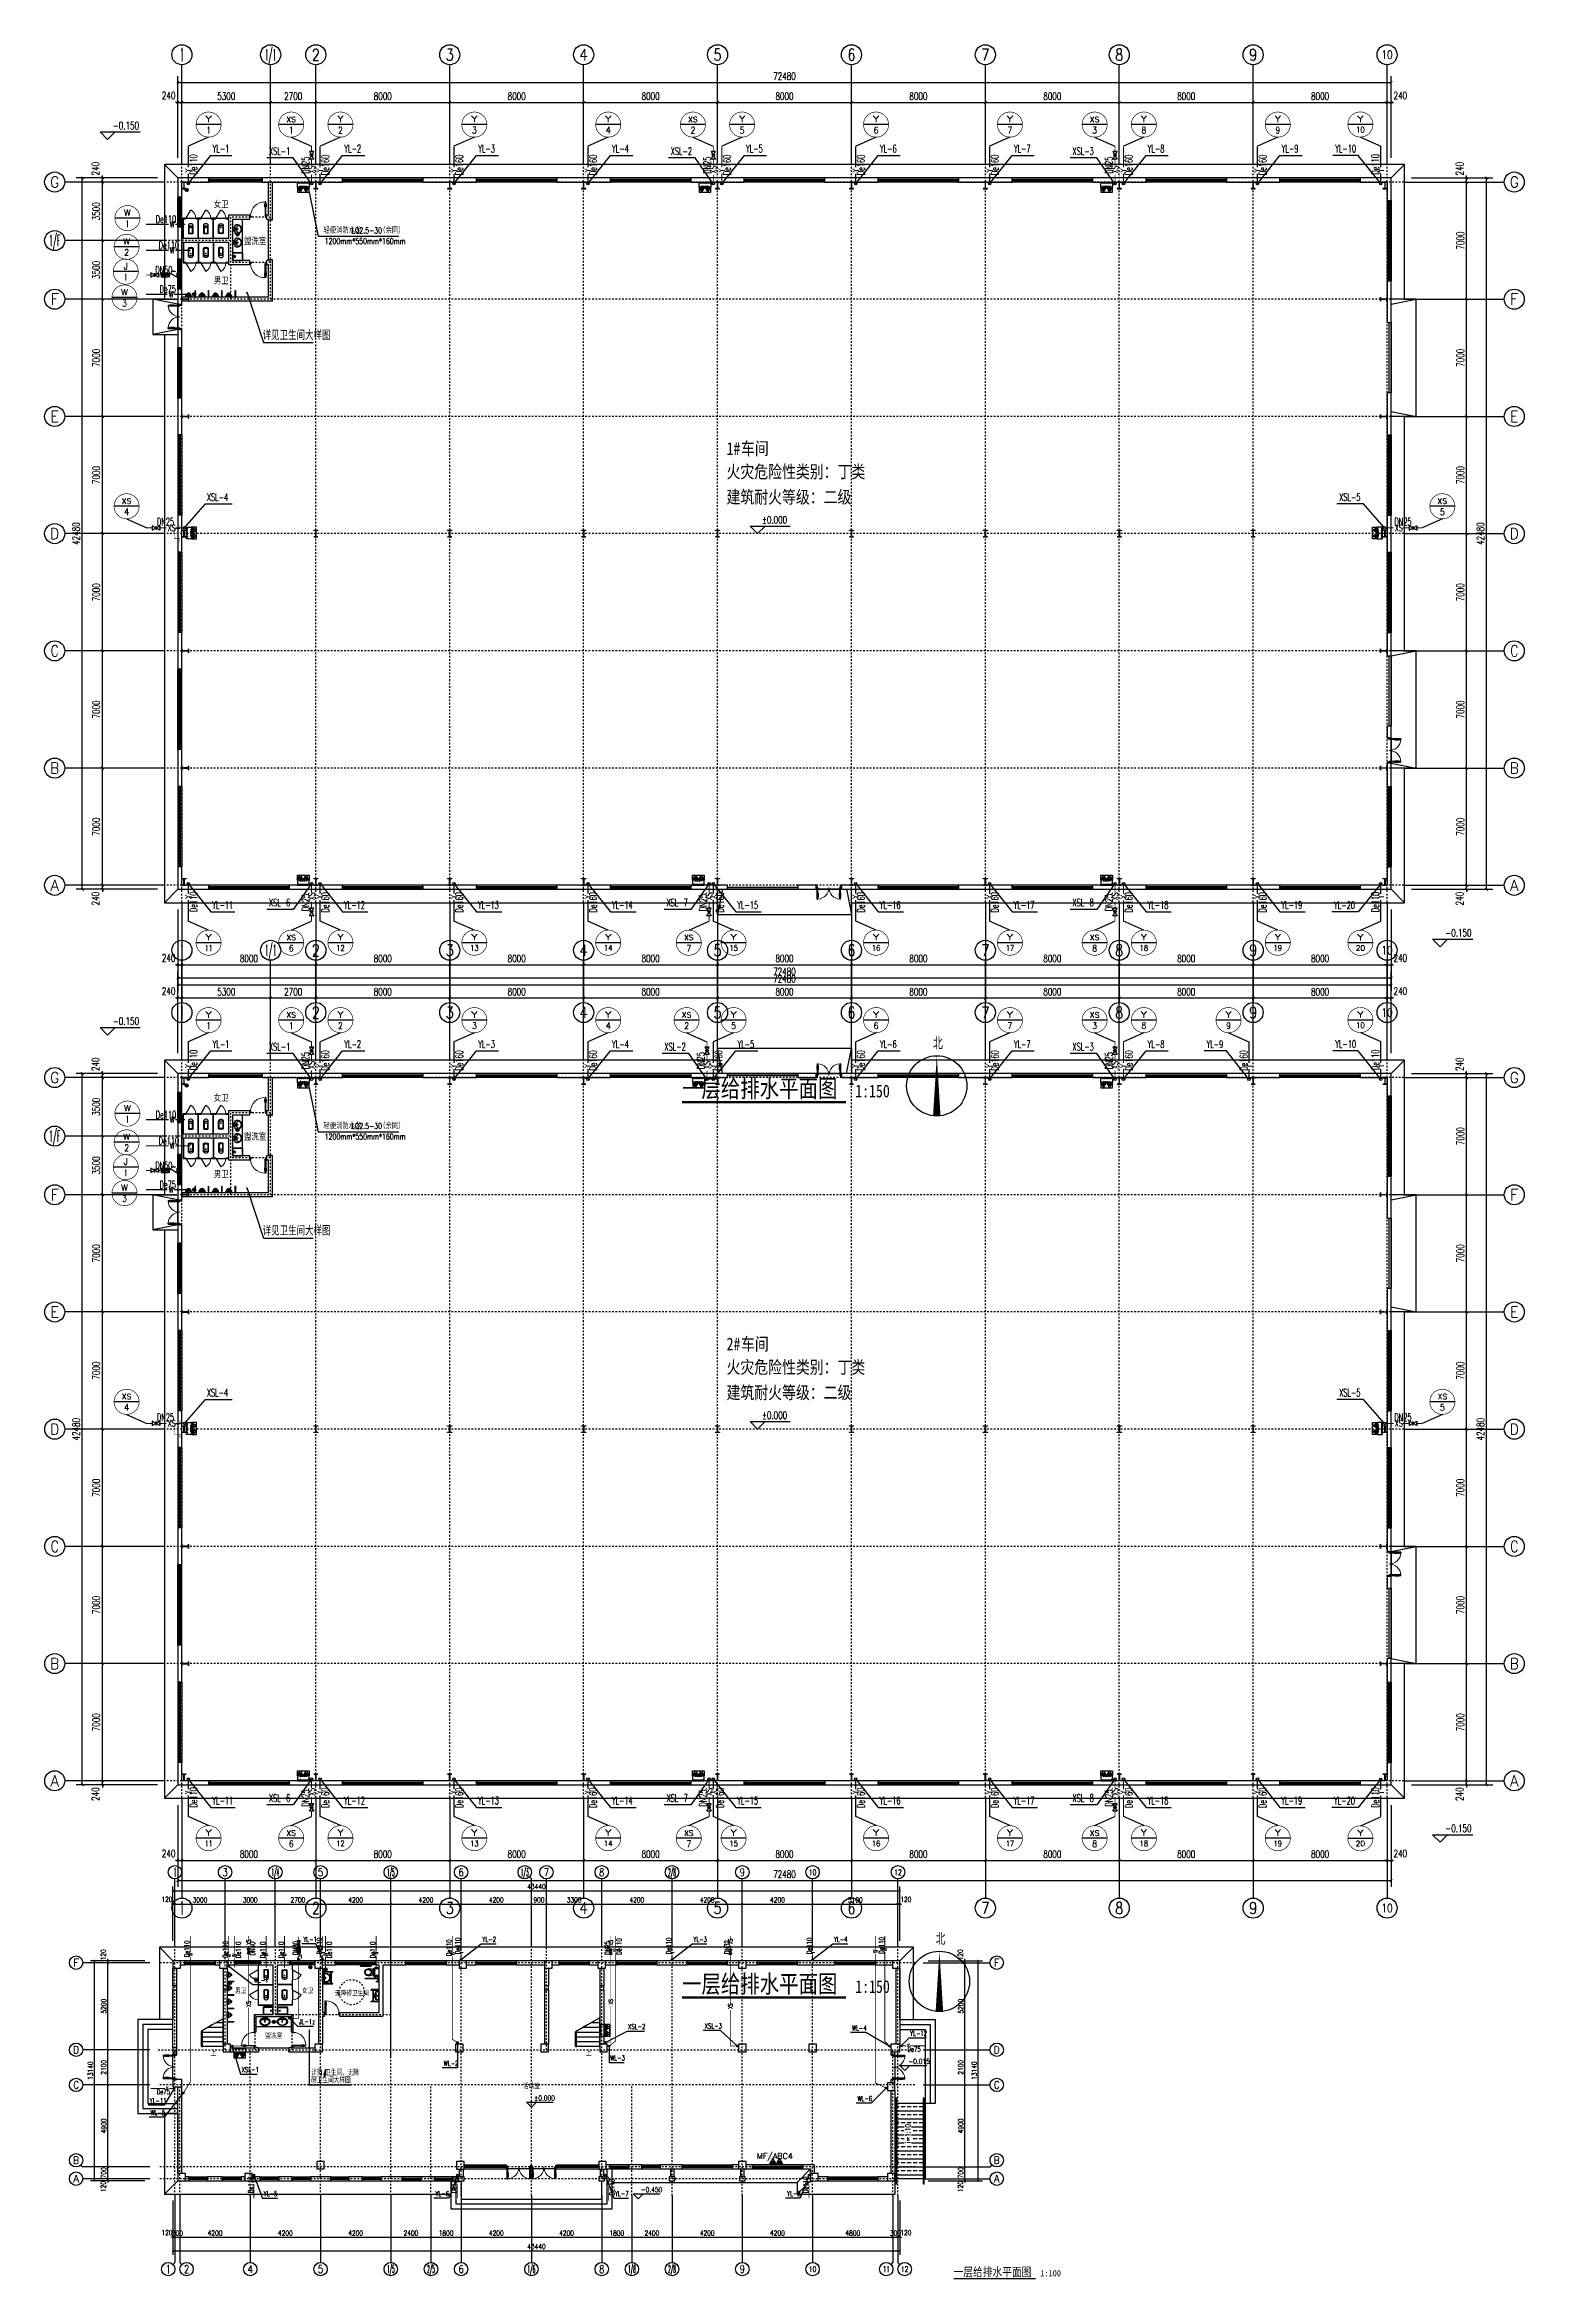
# Model space of a CAD drawing. Header units: millimetres. Extents: x 418357 to 841680, y 53918 to 109839.
# Drawn here: x 418356.7 to 418445.1, y 55085.2 to 55218.6 of the extents above; entities that cross this region are included whole.
import ezdxf
from ezdxf.enums import TextEntityAlignment as Align

# ---------------------------------------------------------------- set-up
doc = ezdxf.new("R2010")
doc.units = ezdxf.units.MM
doc.linetypes.add('DASH', pattern=[0.35, 0.25, -0.1])
doc.linetypes.add('DOTE', pattern=[2.42, 2, -0.2, 0.02, -0.2])
for name, color, linetype in [('0 - 梁柱', 3, 'Continuous'), ('AXIS', 171, 'Continuous'), ('AXIS_TEXT', 7, 'Continuous'), ('COLUMN', 9, 'Continuous'), ('DIM_ELEV', 171, 'Continuous'), ('DIM_LEAD', 171, 'Continuous'), ('DIM_SYMB', 171, 'Continuous'), ('DIM_污水', 3, 'Continuous'), ('DIM_消防', 3, 'Continuous'), ('DIM_给水', 3, 'Continuous'), ('DIM_雨水', 3, 'Continuous'), ('DOTE', 8, 'DOTE'), ('EQUIP_地漏', 7, 'Continuous'), ('EQUIP_消防', 7, 'Continuous'), ('GROUND', 150, 'Continuous'), ('JZ__灭火器', 6, 'Continuous'), ('LATRINE', 6, 'Continuous'), ('LVTRY', 6, 'Continuous'), ('PIPE-污水', 6, 'Continuous'), ('PIPE-消防', 1, 'Continuous'), ('PIPE-给水', 3, 'Continuous'), ('PIPE-雨水', 4, 'Continuous'), ('PM洁具与厨具', 8, 'Continuous'), ('PUB_TEXT', 7, 'Continuous'), ('S_WALL', 9, 'Continuous'), ('STAIR', 3, 'Continuous'), ('TEXT_污水', 7, 'Continuous'), ('TEXT_消防', 7, 'Continuous'), ('TEXT_给水', 7, 'Continuous'), ('TEXT_雨水', 7, 'Continuous'), ('TWT_TEXT', 7, 'Continuous'), ('VALVE_消防', 7, 'Continuous'), ('VALVE_给水', 7, 'Continuous'), ('VPIPE-污水', 2, 'Continuous'), ('VPIPE-消防', 1, 'Continuous'), ('VPIPE-给水', 3, 'Continuous'), ('VPIPE-雨水', 4, 'Continuous'), ('WALL', 9, 'Continuous'), ('WALL-PARAPET', 6, 'Continuous'), ('WINDOW', 8, 'Continuous'), ('填充', 8, 'Continuous')]:
    doc.layers.add(name, color=color, linetype=linetype)
doc.styles.add('_TCH_AXIS', font='COMPLEX', dxfattribs={"bigfont": 'GBCBIG'})
doc.styles.add('_TCH_DIM', font='SIMPLEX', dxfattribs={"bigfont": 'GBCBIG'})
doc.styles.add('_TCH_DIM_T3', font='SIMPLEX', dxfattribs={"width": 0.705882, "bigfont": 'GBCBIG'})
doc.styles.add('_TWT_CIRCLE', font='COMPLEX', dxfattribs={"width": 1.1, "height": 3, "bigfont": 'HZTXT'})
doc.styles.add('_TWT_PIPEDN', font='SIMPLEX', dxfattribs={"width": 0.8, "height": 3, "bigfont": 'HZTXT'})
doc.styles.add('_TWT_PIPETEXT', font='COMPLEX', dxfattribs={"width": 0.8, "height": 2.5, "bigfont": 'HZTXT'})
doc.styles.add('_TWT_SERIAL', font='COMPLEX', dxfattribs={"width": 0.8, "height": 3, "bigfont": 'HZTXT'})
doc.styles.add('COMPLEX', font='COMPLEX')
doc.styles.get("Standard").update_dxf_attribs({"font": 'txt', "bigfont": 'gbcbig.shx'})
doc.styles.add('宋体', font='', dxfattribs={"width": 0.8})
doc.styles.get('宋体').set_extended_font_data('SimSun')
doc.dimstyles.new('_TCH_ARCH&&100', dxfattribs={"dimtxt": 297.5, "dimasz": 100, "dimexe": 250, "dimexo": 300, "dimgap": 100, "dimtad": 1, "dimdec": 0, "dimzin": 0, "dimdsep": 46, "dimtxsty": '_TCH_DIM_T3', "dimblk": 'ARCHTICK', "dimcen": 0.09, "dimclrt": 7, "dimazin": 2, "dimtfac": 1, "dimtdec": 0, "dimtix": 1, "dimtmove": 2, "dimatfit": 3, "dimfxl": 0, "dimtolj": 1, "dimtzin": 0, "dimarcsym": 0})
doc.dimstyles.new('_TCH_ARCH&&150', dxfattribs={"dimtxt": 446.25, "dimasz": 150, "dimexe": 375, "dimexo": 450, "dimgap": 150, "dimtad": 1, "dimdec": 0, "dimzin": 0, "dimdsep": 46, "dimtxsty": '_TCH_DIM_T3', "dimblk": 'ARCHTICK', "dimcen": 0.09, "dimclrt": 7, "dimazin": 2, "dimtfac": 1, "dimtdec": 0, "dimtix": 1, "dimtmove": 2, "dimatfit": 3, "dimfxl": 0, "dimtolj": 1, "dimtzin": 0, "dimarcsym": 0})

# ---------------------------------------------------------------- blocks, each defined once
blk = doc.blocks.new('无障碍坐便器-580x865')
at = {"layer": 'PM洁具与厨具', "color": 130}
for p, q in [((380, -375), (350, -375)), ((365, -360), (365, -390)), ((520, -375), (550, -375)), ((535, -360), (535, -390))]:
    blk.add_line(p, q, dxfattribs=at)
at = {"layer": 'PM洁具与厨具'}
for points in [[(710, -230, -0.0384422), (190, -230, -0.4063214), (165, -206), (160, -26, -0.42215), (185, 0), (715, 0, -0.42215), (740, -26), (735, -206, -0.4063214)], [(280, -352, -0.0997601), (620, -352, 0.4737337), (650, -327), (650, -290), (250, -290), (250, -327, 0.4737337)]]:
    blk.add_lwpolyline(points, format="xyb", close=True, dxfattribs=at)
for points in [[(210, 0), (210, -210, 0.4142136), (290, -290)], [(250, 0), (250, -210, 0.4142136), (290, -250), (318, -250)], [(650, 0), (650, -210, -0.4142136), (610, -250), (583, -250)], [(690, 0), (690, -210, -0.4142136), (610, -290)], [(290, -350), (268, -460, 0.088113), (258, -657, 0.124068), (317, -791, 0.086475), (385, -848, 0.1253594), (450, -865, 0.1253594), (515, -848, 0.086475), (583, -791, 0.124068), (642, -657, 0.088113), (632, -460), (610, -350)]]:
    blk.add_lwpolyline(points, format="xyb", dxfattribs=at)
at = {"layer": 'PM洁具与厨具', "color": 120}
for points in [[(770, 0), (890, 0), (890, -15), (770, -15)], [(950, 0), (1070, 0), (1070, -15), (950, -15)], [(0, -480), (0, -420), (10, -420), (10, -480)], [(0, -1130), (0, -1070), (10, -1070), (10, -1130)], [(790, -35), (790, -50), (780, -50), (780, -35)], [(790, -15), (805, -15), (805, -105), (790, -105)], [(870, -15), (855, -15), (855, -105), (870, -105)], [(870, -35), (870, -50), (880, -50), (880, -35)], [(990, -30), (975, -15), (1045, -15), (1030, -30)]]:
    blk.add_lwpolyline(points, close=True, dxfattribs=at)
for points in [[(10, -420), (20, -430), (20, -470), (10, -480)], [(10, -1070), (20, -1080), (20, -1120), (10, -1130)]]:
    blk.add_lwpolyline(points, dxfattribs=at)
for points in [[(20, -1115), (30, -1115, 0.4142136), (90, -1055), (90, -495, 0.4142136), (30, -435), (20, -435), (20, -465), (30, -465, -0.4142136), (60, -495), (60, -1055, -0.4142136), (30, -1085), (20, -1085)], [(850, -20), (850, -800, -1), (810, -800), (810, -20)], [(1030, -30), (1030, -130, -1), (990, -130), (990, -30)]]:
    blk.add_lwpolyline(points, format="xyb", close=True, dxfattribs=at)
at = {"layer": 'PM洁具与厨具', "color": 130}
blk.add_lwpolyline([(450, -825, 0.1235764), (495, -814, 0.0849306), (551, -766, 0.1227071), (602, -651, 0.0933874), (603, -544, 0.2134527), (521, -433, 0.1274971), (450, -415, 0.1274971), (379, -433, 0.2134527), (297, -544, 0.0933874), (298, -651, 0.1227071), (349, -766, 0.0849306), (405, -814, 0.1235764)], format="xyb", close=True, dxfattribs=at)
at = {"layer": 'PM洁具与厨具', "color": 100}
for points in [[(418, -434, 1), (415, -424, 0.0644514), (382, -438, 0.2132575), (302, -545, 0.0465484), (297, -598, 1), (307, -598, -0.0464538), (311, -547, -0.2128325), (386, -446, -0.0643972)], [(483, -434, -1), (485, -424, -0.0644514), (519, -438, -0.2132575), (599, -545, -0.0465484), (603, -598, -1), (593, -598, 0.0464538), (589, -547, 0.2128325), (514, -446, 0.0643972)]]:
    blk.add_lwpolyline(points, format="xyb", close=True, dxfattribs=at)
at = {"layer": 'PM洁具与厨具', "color": 130}
for points in [[(318, -245), (363, -245), (363, -290), (318, -290)], [(583, -245), (538, -245), (538, -290), (583, -290)]]:
    blk.add_lwpolyline(points, close=True, dxfattribs=at)
at = {"layer": 'PM洁具与厨具'}
for points in [[(363, -250), (538, -250)], [(728, -223), (762, -218), (766, -243), (711, -250), (673, -233)]]:
    blk.add_lwpolyline(points, dxfattribs=at)
at = {"layer": 'PM洁具与厨具', "color": 100}
blk.add_lwpolyline([(470, -437, 0.0398769), (450, -435, 0.0398769), (430, -437, 0.8119462), (430, -442), (445, -450, -0.0112689), (450, -450, -0.0112689), (455, -450), (470, -442, 0.8119462), (470, -437)], format="xyb", dxfattribs=at)
blk = doc.blocks.new('无障碍洗手盆-450x480')
at = {"layer": 'PM洁具与厨具', "color": 11}
blk.add_line((-68, 0), (-142, -74), dxfattribs=at)
at = {"layer": 'PM洁具与厨具', "color": 120}
for points in [[(-485, 335), (-20, 335), (-20, 365), (-600, 365, 1), (-600, 335), (-515, 335)], [(-485, -335), (-20, -335), (-20, -365), (-600, -365, -1), (-600, -335), (-515, -335)]]:
    blk.add_lwpolyline(points, format="xyb", dxfattribs=at)
blk.add_lwpolyline([(-485, -335), (-485, 335, 1), (-515, 335), (-515, -335, 1)], format="xyb", close=True, dxfattribs=at)
at = {"layer": 'PM洁具与厨具'}
blk.add_lwpolyline([(-80, -265), (0, -240), (0, 240), (-80, 265, 0.4013759), (-430, 102, 0.093999), (-450, 0, 0.093999), (-430, -102, 0.4013759), (-80, -265)], format="xyb", dxfattribs=at)
at = {"layer": 'PM洁具与厨具', "color": 130}
for points in [[(-110, -15), (-110, 162, 0.4691331), (-216, 251, 0.2593563), (-407, 93, 0.0939626), (-425, 0, 0.0939626), (-407, -93, 0.2593563), (-216, -251, 0.4691331), (-110, -162), (-110, -65)], [(-80, -265), (-36, -209, 0.1680479), (-25, -178), (-25, 178, 0.1680479), (-36, 209), (-80, 265)]]:
    blk.add_lwpolyline(points, format="xyb", dxfattribs=at)
at = {"layer": 'PM洁具与厨具', "color": 11}
blk.add_lwpolyline([(-140, -90), (-53, -18, 0.4415571), (-51, 12), (-56, 16, 0.4415571), (-85, 15), (-158, -72, 0.8)], format="xyb", close=True, dxfattribs=at)
at = {"layer": 'PM洁具与厨具', "color": 120}
for points in [[(-10, 320), (-20, 330), (-20, 370), (-10, 380)], [(-10, -380), (-20, -370), (-20, -330), (-10, -320)]]:
    blk.add_lwpolyline(points, dxfattribs=at)
for points in [[(0, 380), (0, 320), (-10, 320), (-10, 380)], [(0, -320), (0, -380), (-10, -380), (-10, -320)]]:
    blk.add_lwpolyline(points, close=True, dxfattribs=at)
at = {"layer": 'PM洁具与厨具', "color": 130}
for radius in [25, 20]:
    blk.add_circle((-180, 0), radius, dxfattribs=at)
at = {"layer": 'PM洁具与厨具', "color": 11}
for centre, radius in [((-68, 100), 20), ((-68, 100), 15), ((-68, -100), 20), ((-68, -100), 15)]:
    blk.add_circle(centre, radius, dxfattribs=at)
blk = doc.blocks.new('无障碍小便器-300x450')
at = {"layer": 'PM洁具与厨具'}
blk.add_line((-135, -160), (135, -160), dxfattribs=at)
at = {"layer": 'PM洁具与厨具', "color": 120}
for points in [[(-380, 0), (-320, 0), (-320, -10), (-380, -10)], [(320, 0), (380, 0), (380, -10), (320, -10)]]:
    blk.add_lwpolyline(points, close=True, dxfattribs=at)
at = {"layer": 'PM洁具与厨具'}
blk.add_lwpolyline([(122, -168), (69, -260, -0.5803225), (-69, -260), (-122, -168, 0.2691426), (-135, -160), (-148, -160, 0.3441507), (-163, -171), (-166, -184, -0.8844434), (-225, -176), (-225, -30, -0.4142136), (-195, 0), (195, 0, -0.4142136), (225, -30), (225, -176, -0.8844434), (166, -184), (163, -171, 0.3441507), (148, -160), (135, -160, 0.2691426)], format="xyb", close=True, dxfattribs=at)
at = {"layer": 'PM洁具与厨具', "color": 120}
for points in [[(-320, -10), (-330, -20), (-370, -20), (-380, -10)], [(380, -10), (370, -20), (330, -20), (320, -10)]]:
    blk.add_lwpolyline(points, dxfattribs=at)
for points in [[(-335, -315), (-335, -20), (-365, -20), (-365, -450, 1), (-335, -450), (-335, -345)], [(335, -315), (335, -20), (365, -20), (365, -450, -1), (335, -450), (335, -345)]]:
    blk.add_lwpolyline(points, format="xyb", dxfattribs=at)
blk.add_lwpolyline([(335, -315, -1), (335, -345), (-335, -345, -1), (-335, -315)], format="xyb", close=True, dxfattribs=at)
at = {"layer": 'PM洁具与厨具', "color": 130}
blk.add_lwpolyline([(-98, -160), (-48, -247, 0.5803225), (48, -247), (98, -160)], format="xyb", dxfattribs=at)
blk.add_circle((0, -80), 20, dxfattribs=at)
blk.add_arc((0, -160), 20, 180, 0, dxfattribs=at)
blk = doc.blocks.new('消防软管卷盘')
blk.add_lwpolyline([(4963954, 151899), (4963954, 150312), (4964641, 150312), (4964641, 151899)], close=True)
for points, const_width in [([(4964134, 151704), (4964482, 151704)], 1), ([(4964134, 151566), (4964482, 151566)], 1), ([(4964134, 151428), (4964482, 151428)], 1), ([(4964134, 151290), (4964482, 151290)], 1), ([(4964134, 151152), (4964482, 151152)], 1), ([(4964134, 151014), (4964482, 151014)], 0.1), ([(4964134, 150876), (4964482, 150876)], 1), ([(4964134, 150738), (4964482, 150738)], 1), ([(4964150, 150600), (4964499, 150600)], 1), ([(4964150, 150462), (4964499, 150462)], 1)]:
    blk.add_lwpolyline(points, dxfattribs=dict(const_width=const_width))
for centre, start, end in [((4964134, 151636), 90, 270), ((4964134, 151360), 90, 270), ((4964482, 151498), 270, 90), ((4964134, 151084), 90, 270), ((4964134, 150808), 90, 270), ((4964150, 150532), 90, 270), ((4964482, 151222), 270, 90), ((4964482, 150946), 270, 90), ((4964499, 150670), 270, 90)]:
    blk.add_arc(centre, 69, start, end)
blk = doc.blocks.new('手提式干粉灭火器')
h = blk.add_hatch()
h.set_pattern_fill('ANSI31', color=256, scale=225.365854, style=0)
h.set_pattern_definition([(45, (276289.086, 185586.136), (-19.9197154, 19.9197154), [])])
h.paths.add_polyline_path([(72, 158), (-72, 158), (-72, 19), (72, 19)])
for points in [[(0, 303), (-175, 0), (175, 0)], [(-72, 19), (72, 19), (72, 158), (-72, 158)]]:
    blk.add_lwpolyline(points, close=True)
blk = doc.blocks.new('92623')
blk.add_lwpolyline([(8910066, 83014), (8909273, 83014), (8909273, 82670), (8910066, 82670)], close=True)
at = {"xscale": -0.5, "yscale": 0.5, "zscale": 0.5, "rotation": 89.99999999998747}
blk.add_blockref('消防软管卷盘', (8985223, 2565334), dxfattribs=at)
at = {"layer": 'JZ__灭火器', "xscale": 1.141071624, "yscale": 1.141071624, "zscale": 1.141071624, "rotation": 180}
for p in [(8909466, 83014), (8909863, 83014)]:
    blk.add_blockref('手提式干粉灭火器', p, dxfattribs=at)
blk = doc.blocks.new('$TwtSys$00000546')
h = blk.add_hatch()
h.set_pattern_fill('ANSI31', color=256, scale=200, style=0)
h.set_pattern_definition([(45, (-38543.802, -6670.83), (-17.67767, 17.67767), [])])
h.paths.add_polyline_path([(-65, 174), (65, 174), (65, 44), (-65, 44)])
for points in [[(0, 344), (-198, 0), (198, 0)], [(-65, 174), (65, 174), (65, 44), (-65, 44)]]:
    blk.add_lwpolyline(points, close=True)
blk = doc.blocks.new('$TCHSYS$WIN2D')
for p, q in [((-0.5, 0.5), (0.5, 0.5)), ((-0.5, 0.5), (-0.5, -0.5)), ((0.5, 0.5), (0.5, -0.5)), ((0.5, 0.167), (-0.5, 0.167)), ((0.5, -0.167), (-0.5, -0.167)), ((-0.5, -0.5), (0.5, -0.5))]:
    blk.add_line(p, q)
blk = doc.blocks.new('$DorLib2D$00000011')
for p, q in [((-0.5, 0.004), (-0.433, 0.004)), ((-0.5, 0.004), (-0.5, -0.062)), ((-0.483, 0.396), (-0.467, 0.396)), ((-0.483, 0.235), (-0.467, 0.235)), ((-0.467, 0.471), (-0.467, -0.062)), ((-0.467, 0.471), (-0.433, 0.471)), ((-0.433, 0.471), (-0.433, 0.004)), ((-0.417, 0.396), (-0.433, 0.396)), ((-0.417, 0.235), (-0.433, 0.235)), ((0.417, 0.396), (0.433, 0.396)), ((0.417, 0.235), (0.433, 0.235)), ((0.433, 0.471), (0.433, 0.004)), ((0.467, 0.471), (0.433, 0.471)), ((0.5, 0.004), (0.433, 0.004)), ((0.467, 0.471), (0.467, -0.062)), ((0.483, 0.396), (0.467, 0.396)), ((0.483, 0.235), (0.467, 0.235)), ((0.5, 0.004), (0.5, -0.062)), ((-0.5, -0.062), (-0.467, -0.062)), ((0.5, -0.062), (0.467, -0.062))]:
    blk.add_line(p, q)
at = {"lineweight": 13}
for p, q in [((-0.483, 0.396), (-0.483, 0.235)), ((-0.417, 0.396), (-0.417, 0.235)), ((0.417, 0.396), (0.417, 0.235)), ((0.483, 0.396), (0.483, 0.235))]:
    blk.add_line(p, q, dxfattribs=at)
for centre, start, end in [((-0.467, 0.004), 0, 85.90396), ((0.467, 0.004), 94.09604, 180)]:
    blk.add_arc(centre, 0.467, start, end, dxfattribs=at)
blk = doc.blocks.new('_FZHK')
at = {"lineweight": -2}
blk.add_lwpolyline([(-0.5, -0.5), (0.5, -0.5), (0.5, 0.5), (-0.5, 0.5)], close=True, dxfattribs=at)
blk = doc.blocks.new('$lvtry$00000119')
for p, q in [((-140, -40, 0), (-140, -480, 0)), ((140, -470, 0), (-140, -470, 0)), ((-110, -40, 0), (-110, -470, 0)), ((100, 0, 0), (-100, 0, 0)), ((100, -30, 0), (-100, -30, 0)), ((-30, -590, 0), (30, -590, 0)), ((110, -470, 0), (110, -40, 0)), ((140, -480, 0), (140, -40, 0))]:
    blk.add_line(p, q)
blk.add_circle((0, -359, 0), 20)
for centre, radius, start, end in [((-100, -40, 0), 40, 90, 180), ((-30, -480, 0), 110, 180, 270), ((-100, -40, 0), 10, 90, 180), ((30, -480, 0), 110, 270, 0), ((100, -40, 0), 40, 0, 90), ((100, -40, 0), 10, 0, 90)]:
    blk.add_arc(centre, radius, start, end)
blk.add_point((0, 0, 0))
blk = doc.blocks.new('$TCHSYS$APDOOR2D')
blk.add_line((0.5, 0), (0, 0.87))
at = {"lineweight": 13}
blk.add_arc((0.5, 0), 1, 120, 180, dxfattribs=at)
blk = doc.blocks.new('$lvtry$00000186')
at = {"color": 0}
for p, q in [((-275, -410, 0), (-275, -50, 0)), ((-255, -30, 0), (255, -30, 0)), ((255, -430, 0), (-255, -430, 0)), ((275, -50, 0), (275, -410, 0))]:
    blk.add_line(p, q, dxfattribs=at)
at = {"color": 0, "elevation": 0}
blk.add_lwpolyline([(-255, -460, -0.4142136), (-305, -410), (-305, -50, -0.4142136), (-255, 0), (255, 0, -0.4142136), (305, -50), (305, -410, -0.4142136), (255, -460)], format="xyb", close=True, dxfattribs=at)
at = {"color": 0}
blk.add_circle((165, -230, 0), 32.5, dxfattribs=at)
for centre, start, end in [((-255, -50, 0), 90, 180), ((-255, -410, 0), 180, 270), ((255, -50, 0), 0, 90), ((255, -410, 0), 270, 0)]:
    blk.add_arc(centre, 20, start, end, dxfattribs=at)
for p in [(0, 0), (165, -230, 0)]:
    blk.add_point(p, dxfattribs=at)
blk = doc.blocks.new('$lvtry$00000196')
at = {"color": 0}
for points in [[(219, -385, 0.1064859), (289, -308, 0.1303238), (310, -225, 0.1303238), (289, -143, 0.1064859), (219, -66, 0.0841718), (123, -18, 0.073176), (0, 0, 0.073176), (-123, -18, 0.0841718), (-219, -66, 0.1064859), (-289, -143, 0.1303238), (-310, -225, 0.1303238), (-289, -308, 0.1064859), (-219, -385, 0.0841718), (-123, -433, 0.073176), (0, -451, 0.073176), (123, -433, 0.0841718)], [(-22, -44), (-17, -142, 1), (21, -142), (26, -44, 0.493794)]]:
    blk.add_lwpolyline(points, format="xyb", close=True, dxfattribs=at)
for points in [[(-218, -329, -0.4673027), (-199, -103, -0.1548846), (-179, -96), (-17, -96, -0.1548846)], [(21, -96), (183, -96, -0.1548846), (203, -103, -0.4673027), (222, -329, -0.2102775), (2, -430, -0.2102775), (-218, -329, -0.4673027)]]:
    blk.add_lwpolyline(points, format="xyb", dxfattribs=at)
for points in [[(-52, -25), (56, -25)], [(-52, -78), (-20, -78)], [(24, -78), (56, -78)]]:
    blk.add_lwpolyline(points, dxfattribs=at)
for centre, radius in [((-52, -52), 19.4), ((-52, -52), 12.6), ((2, -241), 19.7), ((2, -241), 14.7), ((56, -52), 19.4), ((56, -52), 12.6)]:
    blk.add_circle(centre, radius, dxfattribs=at)
for centre, start, end in [((-52, -52), 90, 270), ((56, -52), 270, 90)]:
    blk.add_arc(centre, 26.5, start, end, dxfattribs=at)
for p in [(2, -62), (2, -241)]:
    blk.add_point(p, dxfattribs=at)
blk = doc.blocks.new('$DorLib2D$00000009')
for p, q in [((-0.49, 0.08), (-0.45, 0.08)), ((-0.49, 0), (-0.49, 0.08)), ((-0.45, 0.08), (-0.45, 0.04)), ((-0.45, 0.04), (-0.41, 0.04)), ((-0.41, 0.04), (-0.41, 0)), ((0.41, 0.78), (0.38, 0.78)), ((0.41, 0.62), (0.38, 0.62)), ((0.41, 0.91), (0.41, 0.08)), ((0.45, 0.91), (0.41, 0.91)), ((0.41, 0.08), (0.45, 0.08)), ((0.45, 0.04), (0.41, 0.04)), ((0.41, 0.04), (0.41, 0)), ((0.45, 0.08), (0.45, 0.91)), ((0.49, 0.78), (0.45, 0.78)), ((0.49, 0.62), (0.45, 0.62)), ((0.5, 0.08), (0.45, 0.08)), ((0.45, 0.08), (0.45, 0.04)), ((0.5, 0), (0.5, 0.08)), ((-0.49, 0), (-0.49, 0)), ((-0.41, 0), (-0.49, 0)), ((0.41, 0), (0.5, 0)), ((0.5, 0), (0.5, 0))]:
    blk.add_line(p, q)
at = {"lineweight": 13}
for p, q in [((0.38, 0.78), (0.38, 0.62)), ((0.49, 0.78), (0.49, 0.62))]:
    blk.add_line(p, q, dxfattribs=at)
blk.add_arc((0.37, 0.08), 0.825, 87.134, 180.0717, dxfattribs=at)
blk = doc.blocks.new('$WINLIB2D$00000001')
at = {"color": 0}
for points in [[(-0.5, 0.5), (-0.5, -0.5)], [(-0.5, 0.5), (0.5, 0.5)], [(0.5, 0.167), (-0.5, 0.167)], [(0.5, -0.5), (0.5, 0.5)], [(0.5, -0.167), (-0.5, -0.167)], [(-0.5, -0.5), (0.5, -0.5)]]:
    blk.add_lwpolyline(points, dxfattribs=at)
blk = doc.blocks.new('_AXISO')
blk.add_circle((0, 0), 0.5)
at = {"layer": 'AXIS_TEXT', "style": 'COMPLEX', "width": 1.041667}
blk.add_attdef('A', text='', height=0.56, dxfattribs=at).set_placement((-0.25, -0.28), (0.25, -0.28), align=Align.FIT)
blk = doc.blocks.new('_ArchTick')
at = {"color": 0, "linetype": 'ByBlock', "const_width": 0.4}
blk.add_lwpolyline([(-0.5, -0.5), (0.5, 0.5)], dxfattribs=at)
blk = doc.blocks.new('*D160')
at = {"layer": 'AXIS', "color": 0, "lineweight": -2}
for p, q in [((429486, 57945), (429486, 54695)), ((472926, 57945), (472926, 54695)), ((429486, 54945), (472926, 54945))]:
    blk.add_line(p, q, dxfattribs=at)
at = {"layer": 'Defpoints', "color": 0, "lineweight": -2}
for p in [(429486, 58245), (472926, 58245), (472926, 54945)]:
    blk.add_point(p, dxfattribs=at)
at = {"layer": 'AXIS', "color": 0, "lineweight": -2, "xscale": 100, "yscale": 100, "zscale": 100, "rotation": 180}
blk.add_blockref('_ArchTick', (429486, 54945), dxfattribs=at)
at = {"layer": 'AXIS', "color": 0, "lineweight": -2, "xscale": 100, "yscale": 100, "zscale": 100}
blk.add_blockref('_ArchTick', (472926, 54945), dxfattribs=at)
at = {"layer": 'AXIS', "color": 7, "insert": (451206, 55194), "char_height": 297.5, "attachment_point": 5, "style": '_TCH_DIM_T3'}
blk.add_mtext('\\A1;43440', dxfattribs=at)
blk = doc.blocks.new('*D161')
at = {"layer": 'AXIS', "color": 0, "lineweight": -2}
for p, q in [((429486, 57945), (429486, 55495)), ((429606, 57945), (429606, 55495)), ((429486, 55745), (429386, 55745)), ((429486, 55745), (429606, 55745)), ((429606, 55745), (429706, 55745))]:
    blk.add_line(p, q, dxfattribs=at)
at = {"layer": 'Defpoints', "color": 0, "lineweight": -2}
for p in [(429486, 58245), (429606, 58245), (429606, 55745)]:
    blk.add_point(p, dxfattribs=at)
at = {"layer": 'AXIS', "color": 0, "lineweight": -2, "xscale": 100, "yscale": 100, "zscale": 100}
blk.add_blockref('_ArchTick', (429486, 55745), dxfattribs=at)
at = {"layer": 'AXIS', "color": 0, "lineweight": -2, "xscale": 100, "yscale": 100, "zscale": 100, "rotation": 180}
blk.add_blockref('_ArchTick', (429606, 55745), dxfattribs=at)
at = {"layer": 'AXIS', "color": 7, "insert": (429136, 56020), "char_height": 297.5, "attachment_point": 5, "style": '_TCH_DIM_T3'}
blk.add_mtext('\\A1;120', dxfattribs=at)
blk = doc.blocks.new('*D162')
at = {"layer": 'AXIS', "color": 0, "lineweight": -2}
for p, q in [((429606, 57945), (429606, 55495)), ((429906, 57945), (429906, 55495)), ((429606, 55745), (429506, 55745)), ((429606, 55745), (429906, 55745)), ((429906, 55745), (430006, 55745))]:
    blk.add_line(p, q, dxfattribs=at)
at = {"layer": 'Defpoints', "color": 0, "lineweight": -2}
for p in [(429606, 58245), (429906, 58245), (429906, 55745)]:
    blk.add_point(p, dxfattribs=at)
at = {"layer": 'AXIS', "color": 0, "lineweight": -2, "xscale": 100, "yscale": 100, "zscale": 100}
blk.add_blockref('_ArchTick', (429606, 55745), dxfattribs=at)
at = {"layer": 'AXIS', "color": 0, "lineweight": -2, "xscale": 100, "yscale": 100, "zscale": 100, "rotation": 180}
blk.add_blockref('_ArchTick', (429906, 55745), dxfattribs=at)
at = {"layer": 'AXIS', "color": 7, "insert": (429756, 55994), "char_height": 297.5, "attachment_point": 5, "style": '_TCH_DIM_T3'}
blk.add_mtext('\\A1;300', dxfattribs=at)
blk = doc.blocks.new('*D163')
at = {"layer": 'AXIS', "color": 0, "lineweight": -2}
for p, q in [((429906, 57945), (429906, 55495)), ((434106, 57945), (434106, 55495)), ((429906, 55745), (434106, 55745))]:
    blk.add_line(p, q, dxfattribs=at)
at = {"layer": 'Defpoints', "color": 0, "lineweight": -2}
for p in [(429906, 58245), (434106, 58245), (434106, 55745)]:
    blk.add_point(p, dxfattribs=at)
at = {"layer": 'AXIS', "color": 0, "lineweight": -2, "xscale": 100, "yscale": 100, "zscale": 100, "rotation": 180}
blk.add_blockref('_ArchTick', (429906, 55745), dxfattribs=at)
at = {"layer": 'AXIS', "color": 0, "lineweight": -2, "xscale": 100, "yscale": 100, "zscale": 100}
blk.add_blockref('_ArchTick', (434106, 55745), dxfattribs=at)
at = {"layer": 'AXIS', "color": 7, "insert": (432006, 55994), "char_height": 297.5, "attachment_point": 5, "style": '_TCH_DIM_T3'}
blk.add_mtext('\\A1;4200', dxfattribs=at)
blk = doc.blocks.new('*D164')
at = {"layer": 'AXIS', "color": 0, "lineweight": -2}
for p, q in [((434106, 57945), (434106, 55495)), ((438306, 57945), (438306, 55495)), ((434106, 55745), (438306, 55745))]:
    blk.add_line(p, q, dxfattribs=at)
at = {"layer": 'Defpoints', "color": 0, "lineweight": -2}
for p in [(434106, 58245), (438306, 58245), (438306, 55745)]:
    blk.add_point(p, dxfattribs=at)
at = {"layer": 'AXIS', "color": 0, "lineweight": -2, "xscale": 100, "yscale": 100, "zscale": 100, "rotation": 180}
blk.add_blockref('_ArchTick', (434106, 55745), dxfattribs=at)
at = {"layer": 'AXIS', "color": 0, "lineweight": -2, "xscale": 100, "yscale": 100, "zscale": 100}
blk.add_blockref('_ArchTick', (438306, 55745), dxfattribs=at)
at = {"layer": 'AXIS', "color": 7, "insert": (436206, 55994), "char_height": 297.5, "attachment_point": 5, "style": '_TCH_DIM_T3'}
blk.add_mtext('\\A1;4200', dxfattribs=at)
blk = doc.blocks.new('*D165')
at = {"layer": 'AXIS', "color": 0, "lineweight": -2}
for p, q in [((438306, 57945), (438306, 55495)), ((442506, 57945), (442506, 55495)), ((438306, 55745), (442506, 55745))]:
    blk.add_line(p, q, dxfattribs=at)
at = {"layer": 'Defpoints', "color": 0, "lineweight": -2}
for p in [(438306, 58245), (442506, 58245), (442506, 55745)]:
    blk.add_point(p, dxfattribs=at)
at = {"layer": 'AXIS', "color": 0, "lineweight": -2, "xscale": 100, "yscale": 100, "zscale": 100, "rotation": 180}
blk.add_blockref('_ArchTick', (438306, 55745), dxfattribs=at)
at = {"layer": 'AXIS', "color": 0, "lineweight": -2, "xscale": 100, "yscale": 100, "zscale": 100}
blk.add_blockref('_ArchTick', (442506, 55745), dxfattribs=at)
at = {"layer": 'AXIS', "color": 7, "insert": (440406, 55994), "char_height": 297.5, "attachment_point": 5, "style": '_TCH_DIM_T3'}
blk.add_mtext('\\A1;4200', dxfattribs=at)
blk = doc.blocks.new('*D166')
at = {"layer": 'AXIS', "color": 0, "lineweight": -2}
for p, q in [((442506, 57945), (442506, 55495)), ((444906, 57945), (444906, 55495)), ((442506, 55745), (444906, 55745))]:
    blk.add_line(p, q, dxfattribs=at)
at = {"layer": 'Defpoints', "color": 0, "lineweight": -2}
for p in [(442506, 58245), (444906, 58245), (444906, 55745)]:
    blk.add_point(p, dxfattribs=at)
at = {"layer": 'AXIS', "color": 0, "lineweight": -2, "xscale": 100, "yscale": 100, "zscale": 100, "rotation": 180}
blk.add_blockref('_ArchTick', (442506, 55745), dxfattribs=at)
at = {"layer": 'AXIS', "color": 0, "lineweight": -2, "xscale": 100, "yscale": 100, "zscale": 100}
blk.add_blockref('_ArchTick', (444906, 55745), dxfattribs=at)
at = {"layer": 'AXIS', "color": 7, "insert": (443706, 55994), "char_height": 297.5, "attachment_point": 5, "style": '_TCH_DIM_T3'}
blk.add_mtext('\\A1;2400', dxfattribs=at)
blk = doc.blocks.new('*D167')
at = {"layer": 'AXIS', "color": 0, "lineweight": -2}
for p, q in [((444906, 57945), (444906, 55495)), ((446706, 57945), (446706, 55495)), ((444906, 55745), (446706, 55745))]:
    blk.add_line(p, q, dxfattribs=at)
at = {"layer": 'Defpoints', "color": 0, "lineweight": -2}
for p in [(444906, 58245), (446706, 58245), (446706, 55745)]:
    blk.add_point(p, dxfattribs=at)
at = {"layer": 'AXIS', "color": 0, "lineweight": -2, "xscale": 100, "yscale": 100, "zscale": 100, "rotation": 180}
blk.add_blockref('_ArchTick', (444906, 55745), dxfattribs=at)
at = {"layer": 'AXIS', "color": 0, "lineweight": -2, "xscale": 100, "yscale": 100, "zscale": 100}
blk.add_blockref('_ArchTick', (446706, 55745), dxfattribs=at)
at = {"layer": 'AXIS', "color": 7, "insert": (445806, 55994), "char_height": 297.5, "attachment_point": 5, "style": '_TCH_DIM_T3'}
blk.add_mtext('\\A1;1800', dxfattribs=at)
blk = doc.blocks.new('*D168')
at = {"layer": 'AXIS', "color": 0, "lineweight": -2}
for p, q in [((446706, 57945), (446706, 55495)), ((450906, 57945), (450906, 55495)), ((446706, 55745), (450906, 55745))]:
    blk.add_line(p, q, dxfattribs=at)
at = {"layer": 'Defpoints', "color": 0, "lineweight": -2}
for p in [(446706, 58245), (450906, 58245), (450906, 55745)]:
    blk.add_point(p, dxfattribs=at)
at = {"layer": 'AXIS', "color": 0, "lineweight": -2, "xscale": 100, "yscale": 100, "zscale": 100, "rotation": 180}
blk.add_blockref('_ArchTick', (446706, 55745), dxfattribs=at)
at = {"layer": 'AXIS', "color": 0, "lineweight": -2, "xscale": 100, "yscale": 100, "zscale": 100}
blk.add_blockref('_ArchTick', (450906, 55745), dxfattribs=at)
at = {"layer": 'AXIS', "color": 7, "insert": (448806, 55994), "char_height": 297.5, "attachment_point": 5, "style": '_TCH_DIM_T3'}
blk.add_mtext('\\A1;4200', dxfattribs=at)
blk = doc.blocks.new('*D169')
at = {"layer": 'AXIS', "color": 0, "lineweight": -2}
for p, q in [((450906, 57945), (450906, 55495)), ((455106, 57945), (455106, 55495)), ((450906, 55745), (455106, 55745))]:
    blk.add_line(p, q, dxfattribs=at)
at = {"layer": 'Defpoints', "color": 0, "lineweight": -2}
for p in [(450906, 58245), (455106, 58245), (455106, 55745)]:
    blk.add_point(p, dxfattribs=at)
at = {"layer": 'AXIS', "color": 0, "lineweight": -2, "xscale": 100, "yscale": 100, "zscale": 100, "rotation": 180}
blk.add_blockref('_ArchTick', (450906, 55745), dxfattribs=at)
at = {"layer": 'AXIS', "color": 0, "lineweight": -2, "xscale": 100, "yscale": 100, "zscale": 100}
blk.add_blockref('_ArchTick', (455106, 55745), dxfattribs=at)
at = {"layer": 'AXIS', "color": 7, "insert": (453006, 55994), "char_height": 297.5, "attachment_point": 5, "style": '_TCH_DIM_T3'}
blk.add_mtext('\\A1;4200', dxfattribs=at)
blk = doc.blocks.new('*D170')
at = {"layer": 'AXIS', "color": 0, "lineweight": -2}
for p, q in [((455106, 57945), (455106, 55495)), ((456906, 57945), (456906, 55495)), ((455106, 55745), (456906, 55745))]:
    blk.add_line(p, q, dxfattribs=at)
at = {"layer": 'Defpoints', "color": 0, "lineweight": -2}
for p in [(455106, 58245), (456906, 58245), (456906, 55745)]:
    blk.add_point(p, dxfattribs=at)
at = {"layer": 'AXIS', "color": 0, "lineweight": -2, "xscale": 100, "yscale": 100, "zscale": 100, "rotation": 180}
blk.add_blockref('_ArchTick', (455106, 55745), dxfattribs=at)
at = {"layer": 'AXIS', "color": 0, "lineweight": -2, "xscale": 100, "yscale": 100, "zscale": 100}
blk.add_blockref('_ArchTick', (456906, 55745), dxfattribs=at)
at = {"layer": 'AXIS', "color": 7, "insert": (456006, 55994), "char_height": 297.5, "attachment_point": 5, "style": '_TCH_DIM_T3'}
blk.add_mtext('\\A1;1800', dxfattribs=at)
blk = doc.blocks.new('*D171')
at = {"layer": 'AXIS', "color": 0, "lineweight": -2}
for p, q in [((456906, 57945), (456906, 55495)), ((459306, 57945), (459306, 55495)), ((456906, 55745), (459306, 55745))]:
    blk.add_line(p, q, dxfattribs=at)
at = {"layer": 'Defpoints', "color": 0, "lineweight": -2}
for p in [(456906, 58245), (459306, 58245), (459306, 55745)]:
    blk.add_point(p, dxfattribs=at)
at = {"layer": 'AXIS', "color": 0, "lineweight": -2, "xscale": 100, "yscale": 100, "zscale": 100, "rotation": 180}
blk.add_blockref('_ArchTick', (456906, 55745), dxfattribs=at)
at = {"layer": 'AXIS', "color": 0, "lineweight": -2, "xscale": 100, "yscale": 100, "zscale": 100}
blk.add_blockref('_ArchTick', (459306, 55745), dxfattribs=at)
at = {"layer": 'AXIS', "color": 7, "insert": (458106, 55994), "char_height": 297.5, "attachment_point": 5, "style": '_TCH_DIM_T3'}
blk.add_mtext('\\A1;2400', dxfattribs=at)
blk = doc.blocks.new('*D172')
at = {"layer": 'AXIS', "color": 0, "lineweight": -2}
for p, q in [((459306, 57945), (459306, 55495)), ((463506, 57945), (463506, 55495)), ((459306, 55745), (463506, 55745))]:
    blk.add_line(p, q, dxfattribs=at)
at = {"layer": 'Defpoints', "color": 0, "lineweight": -2}
for p in [(459306, 58245), (463506, 58245), (463506, 55745)]:
    blk.add_point(p, dxfattribs=at)
at = {"layer": 'AXIS', "color": 0, "lineweight": -2, "xscale": 100, "yscale": 100, "zscale": 100, "rotation": 180}
blk.add_blockref('_ArchTick', (459306, 55745), dxfattribs=at)
at = {"layer": 'AXIS', "color": 0, "lineweight": -2, "xscale": 100, "yscale": 100, "zscale": 100}
blk.add_blockref('_ArchTick', (463506, 55745), dxfattribs=at)
at = {"layer": 'AXIS', "color": 7, "insert": (461406, 55994), "char_height": 297.5, "attachment_point": 5, "style": '_TCH_DIM_T3'}
blk.add_mtext('\\A1;4200', dxfattribs=at)
blk = doc.blocks.new('*D173')
at = {"layer": 'AXIS', "color": 0, "lineweight": -2}
for p, q in [((463506, 57945), (463506, 55495)), ((467706, 57945), (467706, 55495)), ((463506, 55745), (467706, 55745))]:
    blk.add_line(p, q, dxfattribs=at)
at = {"layer": 'Defpoints', "color": 0, "lineweight": -2}
for p in [(463506, 58245), (467706, 58245), (467706, 55745)]:
    blk.add_point(p, dxfattribs=at)
at = {"layer": 'AXIS', "color": 0, "lineweight": -2, "xscale": 100, "yscale": 100, "zscale": 100, "rotation": 180}
blk.add_blockref('_ArchTick', (463506, 55745), dxfattribs=at)
at = {"layer": 'AXIS', "color": 0, "lineweight": -2, "xscale": 100, "yscale": 100, "zscale": 100}
blk.add_blockref('_ArchTick', (467706, 55745), dxfattribs=at)
at = {"layer": 'AXIS', "color": 7, "insert": (465606, 55994), "char_height": 297.5, "attachment_point": 5, "style": '_TCH_DIM_T3'}
blk.add_mtext('\\A1;4200', dxfattribs=at)
blk = doc.blocks.new('*D174')
at = {"layer": 'AXIS', "color": 0, "lineweight": -2}
for p, q in [((467706, 57945), (467706, 55495)), ((472506, 57945), (472506, 55495)), ((467706, 55745), (472506, 55745))]:
    blk.add_line(p, q, dxfattribs=at)
at = {"layer": 'Defpoints', "color": 0, "lineweight": -2}
for p in [(467706, 58245), (472506, 58245), (472506, 55745)]:
    blk.add_point(p, dxfattribs=at)
at = {"layer": 'AXIS', "color": 0, "lineweight": -2, "xscale": 100, "yscale": 100, "zscale": 100, "rotation": 180}
blk.add_blockref('_ArchTick', (467706, 55745), dxfattribs=at)
at = {"layer": 'AXIS', "color": 0, "lineweight": -2, "xscale": 100, "yscale": 100, "zscale": 100}
blk.add_blockref('_ArchTick', (472506, 55745), dxfattribs=at)
at = {"layer": 'AXIS', "color": 7, "insert": (470106, 55994), "char_height": 297.5, "attachment_point": 5, "style": '_TCH_DIM_T3'}
blk.add_mtext('\\A1;4800', dxfattribs=at)
blk = doc.blocks.new('*D175')
at = {"layer": 'AXIS', "color": 0, "lineweight": -2}
for p, q in [((472506, 57945), (472506, 55495)), ((472806, 57945), (472806, 55495)), ((472506, 55745), (472406, 55745)), ((472506, 55745), (472806, 55745)), ((472806, 55745), (472906, 55745))]:
    blk.add_line(p, q, dxfattribs=at)
at = {"layer": 'Defpoints', "color": 0, "lineweight": -2}
for p in [(472506, 58245), (472806, 58245), (472806, 55745)]:
    blk.add_point(p, dxfattribs=at)
at = {"layer": 'AXIS', "color": 0, "lineweight": -2, "xscale": 100, "yscale": 100, "zscale": 100}
blk.add_blockref('_ArchTick', (472506, 55745), dxfattribs=at)
at = {"layer": 'AXIS', "color": 0, "lineweight": -2, "xscale": 100, "yscale": 100, "zscale": 100, "rotation": 180}
blk.add_blockref('_ArchTick', (472806, 55745), dxfattribs=at)
at = {"layer": 'AXIS', "color": 7, "insert": (472656, 55994), "char_height": 297.5, "attachment_point": 5, "style": '_TCH_DIM_T3'}
blk.add_mtext('\\A1;300', dxfattribs=at)
blk = doc.blocks.new('*D176')
at = {"layer": 'AXIS', "color": 0, "lineweight": -2}
for p, q in [((472806, 57945), (472806, 55495)), ((472926, 57945), (472926, 55495)), ((472806, 55745), (472706, 55745)), ((472806, 55745), (472926, 55745)), ((472926, 55745), (473026, 55745))]:
    blk.add_line(p, q, dxfattribs=at)
at = {"layer": 'Defpoints', "color": 0, "lineweight": -2}
for p in [(472806, 58245), (472926, 58245), (472926, 55745)]:
    blk.add_point(p, dxfattribs=at)
at = {"layer": 'AXIS', "color": 0, "lineweight": -2, "xscale": 100, "yscale": 100, "zscale": 100}
blk.add_blockref('_ArchTick', (472806, 55745), dxfattribs=at)
at = {"layer": 'AXIS', "color": 0, "lineweight": -2, "xscale": 100, "yscale": 100, "zscale": 100, "rotation": 180}
blk.add_blockref('_ArchTick', (472926, 55745), dxfattribs=at)
at = {"layer": 'AXIS', "color": 7, "insert": (473276, 56020), "char_height": 297.5, "attachment_point": 5, "style": '_TCH_DIM_T3'}
blk.add_mtext('\\A1;120', dxfattribs=at)
blk = doc.blocks.new('*D177')
at = {"layer": 'AXIS', "color": 0, "lineweight": -2}
for p, q in [((429486, 73445), (429486, 76695)), ((429486, 76445), (472926, 76445)), ((472926, 73445), (472926, 76695))]:
    blk.add_line(p, q, dxfattribs=at)
at = {"layer": 'Defpoints', "color": 0, "lineweight": -2}
for p in [(472926, 76445), (429486, 73145), (472926, 73145)]:
    blk.add_point(p, dxfattribs=at)
at = {"layer": 'AXIS', "color": 0, "lineweight": -2, "xscale": 100, "yscale": 100, "zscale": 100, "rotation": 180}
blk.add_blockref('_ArchTick', (429486, 76445), dxfattribs=at)
at = {"layer": 'AXIS', "color": 0, "lineweight": -2, "xscale": 100, "yscale": 100, "zscale": 100}
blk.add_blockref('_ArchTick', (472926, 76445), dxfattribs=at)
at = {"layer": 'AXIS', "color": 7, "insert": (451206, 76694), "char_height": 297.5, "attachment_point": 5, "style": '_TCH_DIM_T3'}
blk.add_mtext('\\A1;43440', dxfattribs=at)
blk = doc.blocks.new('*D178')
at = {"layer": 'AXIS', "color": 0, "lineweight": -2}
for p, q in [((429486, 75645), (429386, 75645)), ((429486, 73445), (429486, 75895)), ((429486, 75645), (429606, 75645)), ((429606, 73445), (429606, 75895)), ((429606, 75645), (429706, 75645))]:
    blk.add_line(p, q, dxfattribs=at)
at = {"layer": 'Defpoints', "color": 0, "lineweight": -2}
for p in [(429606, 75645), (429486, 73145), (429606, 73145)]:
    blk.add_point(p, dxfattribs=at)
at = {"layer": 'AXIS', "color": 0, "lineweight": -2, "xscale": 100, "yscale": 100, "zscale": 100}
blk.add_blockref('_ArchTick', (429486, 75645), dxfattribs=at)
at = {"layer": 'AXIS', "color": 0, "lineweight": -2, "xscale": 100, "yscale": 100, "zscale": 100, "rotation": 180}
blk.add_blockref('_ArchTick', (429606, 75645), dxfattribs=at)
at = {"layer": 'AXIS', "color": 7, "insert": (429136, 75920), "char_height": 297.5, "attachment_point": 5, "style": '_TCH_DIM_T3'}
blk.add_mtext('\\A1;120', dxfattribs=at)
blk = doc.blocks.new('*D179')
at = {"layer": 'AXIS', "color": 0, "lineweight": -2}
for p, q in [((429606, 73445), (429606, 75895)), ((429606, 75645), (432606, 75645)), ((432606, 73445), (432606, 75895))]:
    blk.add_line(p, q, dxfattribs=at)
at = {"layer": 'Defpoints', "color": 0, "lineweight": -2}
for p in [(432606, 75645), (429606, 73145), (432606, 73145)]:
    blk.add_point(p, dxfattribs=at)
at = {"layer": 'AXIS', "color": 0, "lineweight": -2, "xscale": 100, "yscale": 100, "zscale": 100, "rotation": 180}
blk.add_blockref('_ArchTick', (429606, 75645), dxfattribs=at)
at = {"layer": 'AXIS', "color": 0, "lineweight": -2, "xscale": 100, "yscale": 100, "zscale": 100}
blk.add_blockref('_ArchTick', (432606, 75645), dxfattribs=at)
at = {"layer": 'AXIS', "color": 7, "insert": (431106, 75894), "char_height": 297.5, "attachment_point": 5, "style": '_TCH_DIM_T3'}
blk.add_mtext('\\A1;3000', dxfattribs=at)
blk = doc.blocks.new('*D180')
at = {"layer": 'AXIS', "color": 0, "lineweight": -2}
for p, q in [((432606, 73445), (432606, 75895)), ((432606, 75645), (435606, 75645)), ((435606, 73445), (435606, 75895))]:
    blk.add_line(p, q, dxfattribs=at)
at = {"layer": 'Defpoints', "color": 0, "lineweight": -2}
for p in [(435606, 75645), (432606, 73145), (435606, 73145)]:
    blk.add_point(p, dxfattribs=at)
at = {"layer": 'AXIS', "color": 0, "lineweight": -2, "xscale": 100, "yscale": 100, "zscale": 100, "rotation": 180}
blk.add_blockref('_ArchTick', (432606, 75645), dxfattribs=at)
at = {"layer": 'AXIS', "color": 0, "lineweight": -2, "xscale": 100, "yscale": 100, "zscale": 100}
blk.add_blockref('_ArchTick', (435606, 75645), dxfattribs=at)
at = {"layer": 'AXIS', "color": 7, "insert": (434106, 75894), "char_height": 297.5, "attachment_point": 5, "style": '_TCH_DIM_T3'}
blk.add_mtext('\\A1;3000', dxfattribs=at)
blk = doc.blocks.new('*D181')
at = {"layer": 'AXIS', "color": 0, "lineweight": -2}
for p, q in [((435606, 73445), (435606, 75895)), ((435606, 75645), (438306, 75645)), ((438306, 73445), (438306, 75895))]:
    blk.add_line(p, q, dxfattribs=at)
at = {"layer": 'Defpoints', "color": 0, "lineweight": -2}
for p in [(438306, 75645), (435606, 73145), (438306, 73145)]:
    blk.add_point(p, dxfattribs=at)
at = {"layer": 'AXIS', "color": 0, "lineweight": -2, "xscale": 100, "yscale": 100, "zscale": 100, "rotation": 180}
blk.add_blockref('_ArchTick', (435606, 75645), dxfattribs=at)
at = {"layer": 'AXIS', "color": 0, "lineweight": -2, "xscale": 100, "yscale": 100, "zscale": 100}
blk.add_blockref('_ArchTick', (438306, 75645), dxfattribs=at)
at = {"layer": 'AXIS', "color": 7, "insert": (436956, 75894), "char_height": 297.5, "attachment_point": 5, "style": '_TCH_DIM_T3'}
blk.add_mtext('\\A1;2700', dxfattribs=at)
blk = doc.blocks.new('*D182')
at = {"layer": 'AXIS', "color": 0, "lineweight": -2}
for p, q in [((438306, 73445), (438306, 75895)), ((438306, 75645), (442506, 75645)), ((442506, 73445), (442506, 75895))]:
    blk.add_line(p, q, dxfattribs=at)
at = {"layer": 'Defpoints', "color": 0, "lineweight": -2}
for p in [(442506, 75645), (438306, 73145), (442506, 73145)]:
    blk.add_point(p, dxfattribs=at)
at = {"layer": 'AXIS', "color": 0, "lineweight": -2, "xscale": 100, "yscale": 100, "zscale": 100, "rotation": 180}
blk.add_blockref('_ArchTick', (438306, 75645), dxfattribs=at)
at = {"layer": 'AXIS', "color": 0, "lineweight": -2, "xscale": 100, "yscale": 100, "zscale": 100}
blk.add_blockref('_ArchTick', (442506, 75645), dxfattribs=at)
at = {"layer": 'AXIS', "color": 7, "insert": (440406, 75894), "char_height": 297.5, "attachment_point": 5, "style": '_TCH_DIM_T3'}
blk.add_mtext('\\A1;4200', dxfattribs=at)
blk = doc.blocks.new('*D183')
at = {"layer": 'AXIS', "color": 0, "lineweight": -2}
for p, q in [((442506, 73445), (442506, 75895)), ((442506, 75645), (446706, 75645)), ((446706, 73445), (446706, 75895))]:
    blk.add_line(p, q, dxfattribs=at)
at = {"layer": 'Defpoints', "color": 0, "lineweight": -2}
for p in [(446706, 75645), (442506, 73145), (446706, 73145)]:
    blk.add_point(p, dxfattribs=at)
at = {"layer": 'AXIS', "color": 0, "lineweight": -2, "xscale": 100, "yscale": 100, "zscale": 100, "rotation": 180}
blk.add_blockref('_ArchTick', (442506, 75645), dxfattribs=at)
at = {"layer": 'AXIS', "color": 0, "lineweight": -2, "xscale": 100, "yscale": 100, "zscale": 100}
blk.add_blockref('_ArchTick', (446706, 75645), dxfattribs=at)
at = {"layer": 'AXIS', "color": 7, "insert": (444606, 75894), "char_height": 297.5, "attachment_point": 5, "style": '_TCH_DIM_T3'}
blk.add_mtext('\\A1;4200', dxfattribs=at)
blk = doc.blocks.new('*D184')
at = {"layer": 'AXIS', "color": 0, "lineweight": -2}
for p, q in [((446706, 73445), (446706, 75895)), ((446706, 75645), (450906, 75645)), ((450906, 73445), (450906, 75895))]:
    blk.add_line(p, q, dxfattribs=at)
at = {"layer": 'Defpoints', "color": 0, "lineweight": -2}
for p in [(450906, 75645), (446706, 73145), (450906, 73145)]:
    blk.add_point(p, dxfattribs=at)
at = {"layer": 'AXIS', "color": 0, "lineweight": -2, "xscale": 100, "yscale": 100, "zscale": 100, "rotation": 180}
blk.add_blockref('_ArchTick', (446706, 75645), dxfattribs=at)
at = {"layer": 'AXIS', "color": 0, "lineweight": -2, "xscale": 100, "yscale": 100, "zscale": 100}
blk.add_blockref('_ArchTick', (450906, 75645), dxfattribs=at)
at = {"layer": 'AXIS', "color": 7, "insert": (448806, 75894), "char_height": 297.5, "attachment_point": 5, "style": '_TCH_DIM_T3'}
blk.add_mtext('\\A1;4200', dxfattribs=at)
blk = doc.blocks.new('*D185')
at = {"layer": 'AXIS', "color": 0, "lineweight": -2}
for p, q in [((450906, 73445), (450906, 75895)), ((450906, 75645), (451806, 75645)), ((451806, 73445), (451806, 75895))]:
    blk.add_line(p, q, dxfattribs=at)
at = {"layer": 'Defpoints', "color": 0, "lineweight": -2}
for p in [(451806, 75645), (450906, 73145), (451806, 73145)]:
    blk.add_point(p, dxfattribs=at)
at = {"layer": 'AXIS', "color": 0, "lineweight": -2, "xscale": 100, "yscale": 100, "zscale": 100, "rotation": 180}
blk.add_blockref('_ArchTick', (450906, 75645), dxfattribs=at)
at = {"layer": 'AXIS', "color": 0, "lineweight": -2, "xscale": 100, "yscale": 100, "zscale": 100}
blk.add_blockref('_ArchTick', (451806, 75645), dxfattribs=at)
at = {"layer": 'AXIS', "color": 7, "insert": (451356, 75894), "char_height": 297.5, "attachment_point": 5, "style": '_TCH_DIM_T3'}
blk.add_mtext('\\A1;900', dxfattribs=at)
blk = doc.blocks.new('*D186')
at = {"layer": 'AXIS', "color": 0, "lineweight": -2}
for p, q in [((451806, 73445), (451806, 75895)), ((451806, 75645), (455106, 75645)), ((455106, 73445), (455106, 75895))]:
    blk.add_line(p, q, dxfattribs=at)
at = {"layer": 'Defpoints', "color": 0, "lineweight": -2}
for p in [(455106, 75645), (451806, 73145), (455106, 73145)]:
    blk.add_point(p, dxfattribs=at)
at = {"layer": 'AXIS', "color": 0, "lineweight": -2, "xscale": 100, "yscale": 100, "zscale": 100, "rotation": 180}
blk.add_blockref('_ArchTick', (451806, 75645), dxfattribs=at)
at = {"layer": 'AXIS', "color": 0, "lineweight": -2, "xscale": 100, "yscale": 100, "zscale": 100}
blk.add_blockref('_ArchTick', (455106, 75645), dxfattribs=at)
at = {"layer": 'AXIS', "color": 7, "insert": (453456, 75894), "char_height": 297.5, "attachment_point": 5, "style": '_TCH_DIM_T3'}
blk.add_mtext('\\A1;3300', dxfattribs=at)
blk = doc.blocks.new('*D187')
at = {"layer": 'AXIS', "color": 0, "lineweight": -2}
for p, q in [((455106, 73445), (455106, 75895)), ((455106, 75645), (459306, 75645)), ((459306, 73445), (459306, 75895))]:
    blk.add_line(p, q, dxfattribs=at)
at = {"layer": 'Defpoints', "color": 0, "lineweight": -2}
for p in [(459306, 75645), (455106, 73145), (459306, 73145)]:
    blk.add_point(p, dxfattribs=at)
at = {"layer": 'AXIS', "color": 0, "lineweight": -2, "xscale": 100, "yscale": 100, "zscale": 100, "rotation": 180}
blk.add_blockref('_ArchTick', (455106, 75645), dxfattribs=at)
at = {"layer": 'AXIS', "color": 0, "lineweight": -2, "xscale": 100, "yscale": 100, "zscale": 100}
blk.add_blockref('_ArchTick', (459306, 75645), dxfattribs=at)
at = {"layer": 'AXIS', "color": 7, "insert": (457206, 75894), "char_height": 297.5, "attachment_point": 5, "style": '_TCH_DIM_T3'}
blk.add_mtext('\\A1;4200', dxfattribs=at)
blk = doc.blocks.new('*D188')
at = {"layer": 'AXIS', "color": 0, "lineweight": -2}
for p, q in [((459306, 73445), (459306, 75895)), ((459306, 75645), (463506, 75645)), ((463506, 73445), (463506, 75895))]:
    blk.add_line(p, q, dxfattribs=at)
at = {"layer": 'Defpoints', "color": 0, "lineweight": -2}
for p in [(463506, 75645), (459306, 73145), (463506, 73145)]:
    blk.add_point(p, dxfattribs=at)
at = {"layer": 'AXIS', "color": 0, "lineweight": -2, "xscale": 100, "yscale": 100, "zscale": 100, "rotation": 180}
blk.add_blockref('_ArchTick', (459306, 75645), dxfattribs=at)
at = {"layer": 'AXIS', "color": 0, "lineweight": -2, "xscale": 100, "yscale": 100, "zscale": 100}
blk.add_blockref('_ArchTick', (463506, 75645), dxfattribs=at)
at = {"layer": 'AXIS', "color": 7, "insert": (461406, 75894), "char_height": 297.5, "attachment_point": 5, "style": '_TCH_DIM_T3'}
blk.add_mtext('\\A1;4200', dxfattribs=at)
blk = doc.blocks.new('*D189')
at = {"layer": 'AXIS', "color": 0, "lineweight": -2}
for p, q in [((463506, 73445), (463506, 75895)), ((463506, 75645), (467706, 75645)), ((467706, 73445), (467706, 75895))]:
    blk.add_line(p, q, dxfattribs=at)
at = {"layer": 'Defpoints', "color": 0, "lineweight": -2}
for p in [(467706, 75645), (463506, 73145), (467706, 73145)]:
    blk.add_point(p, dxfattribs=at)
at = {"layer": 'AXIS', "color": 0, "lineweight": -2, "xscale": 100, "yscale": 100, "zscale": 100, "rotation": 180}
blk.add_blockref('_ArchTick', (463506, 75645), dxfattribs=at)
at = {"layer": 'AXIS', "color": 0, "lineweight": -2, "xscale": 100, "yscale": 100, "zscale": 100}
blk.add_blockref('_ArchTick', (467706, 75645), dxfattribs=at)
at = {"layer": 'AXIS', "color": 7, "insert": (465606, 75894), "char_height": 297.5, "attachment_point": 5, "style": '_TCH_DIM_T3'}
blk.add_mtext('\\A1;4200', dxfattribs=at)
blk = doc.blocks.new('*D190')
at = {"layer": 'AXIS', "color": 0, "lineweight": -2}
for p, q in [((467706, 73445), (467706, 75895)), ((467706, 75645), (472806, 75645)), ((472806, 73445), (472806, 75895))]:
    blk.add_line(p, q, dxfattribs=at)
at = {"layer": 'Defpoints', "color": 0, "lineweight": -2}
for p in [(472806, 75645), (467706, 73145), (472806, 73145)]:
    blk.add_point(p, dxfattribs=at)
at = {"layer": 'AXIS', "color": 0, "lineweight": -2, "xscale": 100, "yscale": 100, "zscale": 100, "rotation": 180}
blk.add_blockref('_ArchTick', (467706, 75645), dxfattribs=at)
at = {"layer": 'AXIS', "color": 0, "lineweight": -2, "xscale": 100, "yscale": 100, "zscale": 100}
blk.add_blockref('_ArchTick', (472806, 75645), dxfattribs=at)
at = {"layer": 'AXIS', "color": 7, "insert": (470256, 75894), "char_height": 297.5, "attachment_point": 5, "style": '_TCH_DIM_T3'}
blk.add_mtext('\\A1;5100', dxfattribs=at)
blk = doc.blocks.new('*D191')
at = {"layer": 'AXIS', "color": 0, "lineweight": -2}
for p, q in [((472806, 75645), (472706, 75645)), ((472806, 73445), (472806, 75895)), ((472806, 75645), (472926, 75645)), ((472926, 73445), (472926, 75895)), ((472926, 75645), (473026, 75645))]:
    blk.add_line(p, q, dxfattribs=at)
at = {"layer": 'Defpoints', "color": 0, "lineweight": -2}
for p in [(472926, 75645), (472806, 73145), (472926, 73145)]:
    blk.add_point(p, dxfattribs=at)
at = {"layer": 'AXIS', "color": 0, "lineweight": -2, "xscale": 100, "yscale": 100, "zscale": 100}
blk.add_blockref('_ArchTick', (472806, 75645), dxfattribs=at)
at = {"layer": 'AXIS', "color": 0, "lineweight": -2, "xscale": 100, "yscale": 100, "zscale": 100, "rotation": 180}
blk.add_blockref('_ArchTick', (472926, 75645), dxfattribs=at)
at = {"layer": 'AXIS', "color": 7, "insert": (473276, 75920), "char_height": 297.5, "attachment_point": 5, "style": '_TCH_DIM_T3'}
blk.add_mtext('\\A1;120', dxfattribs=at)
blk = doc.blocks.new('*D192')
at = {"layer": 'AXIS', "color": 0, "lineweight": -2}
for p, q in [((427806, 72265), (424556, 72265)), ((424806, 59125), (424806, 72265)), ((427806, 59125), (424556, 59125))]:
    blk.add_line(p, q, dxfattribs=at)
at = {"layer": 'Defpoints', "color": 0, "lineweight": -2}
for p in [(424806, 72265), (428106, 72265), (428106, 59125)]:
    blk.add_point(p, dxfattribs=at)
at = {"layer": 'AXIS', "color": 0, "lineweight": -2, "xscale": 100, "yscale": 100, "zscale": 100}
for p, rotation in [((424806, 72265), 90), ((424806, 59125), 270)]:
    blk.add_blockref('_ArchTick', p, dxfattribs=dict(at, rotation=rotation))
at = {"layer": 'AXIS', "color": 7, "insert": (424558, 65695), "char_height": 297.5, "attachment_point": 5, "rotation": 90, "style": '_TCH_DIM_T3'}
blk.add_mtext('\\A1;13140', dxfattribs=at)
blk = doc.blocks.new('*D193')
at = {"layer": 'AXIS', "color": 0, "lineweight": -2}
for p, q in [((427806, 59245), (425356, 59245)), ((427806, 59125), (425356, 59125)), ((425606, 59245), (425606, 59345)), ((425606, 59125), (425606, 59245)), ((425606, 59125), (425606, 59025))]:
    blk.add_line(p, q, dxfattribs=at)
at = {"layer": 'Defpoints', "color": 0, "lineweight": -2}
for p in [(425606, 59245), (428106, 59245), (428106, 59125)]:
    blk.add_point(p, dxfattribs=at)
at = {"layer": 'AXIS', "color": 0, "lineweight": -2, "xscale": 100, "yscale": 100, "zscale": 100}
for p, rotation in [((425606, 59245), 270), ((425606, 59125), 90)]:
    blk.add_blockref('_ArchTick', p, dxfattribs=dict(at, rotation=rotation))
at = {"layer": 'AXIS', "color": 7, "insert": (425331, 58775), "char_height": 297.5, "attachment_point": 5, "rotation": 90, "style": '_TCH_DIM_T3'}
blk.add_mtext('\\A1;120', dxfattribs=at)
blk = doc.blocks.new('*D194')
at = {"layer": 'AXIS', "color": 0, "lineweight": -2}
for p, q in [((427806, 59945), (425356, 59945)), ((427806, 59245), (425356, 59245)), ((425606, 59945), (425606, 60045)), ((425606, 59245), (425606, 59945)), ((425606, 59245), (425606, 59145))]:
    blk.add_line(p, q, dxfattribs=at)
at = {"layer": 'Defpoints', "color": 0, "lineweight": -2}
for p in [(425606, 59945), (428106, 59945), (428106, 59245)]:
    blk.add_point(p, dxfattribs=at)
at = {"layer": 'AXIS', "color": 0, "lineweight": -2, "xscale": 100, "yscale": 100, "zscale": 100}
for p, rotation in [((425606, 59945), 270), ((425606, 59245), 90)]:
    blk.add_blockref('_ArchTick', p, dxfattribs=dict(at, rotation=rotation))
at = {"layer": 'AXIS', "color": 7, "insert": (425358, 59595), "char_height": 297.5, "attachment_point": 5, "rotation": 90, "style": '_TCH_DIM_T3'}
blk.add_mtext('\\A1;700', dxfattribs=at)
blk = doc.blocks.new('*D195')
at = {"layer": 'AXIS', "color": 0, "lineweight": -2}
for p, q in [((427806, 64845), (425356, 64845)), ((425606, 59945), (425606, 64845)), ((427806, 59945), (425356, 59945))]:
    blk.add_line(p, q, dxfattribs=at)
at = {"layer": 'Defpoints', "color": 0, "lineweight": -2}
for p in [(425606, 64845), (428106, 64845), (428106, 59945)]:
    blk.add_point(p, dxfattribs=at)
at = {"layer": 'AXIS', "color": 0, "lineweight": -2, "xscale": 100, "yscale": 100, "zscale": 100}
for p, rotation in [((425606, 64845), 90), ((425606, 59945), 270)]:
    blk.add_blockref('_ArchTick', p, dxfattribs=dict(at, rotation=rotation))
at = {"layer": 'AXIS', "color": 7, "insert": (425358, 62395), "char_height": 297.5, "attachment_point": 5, "rotation": 90, "style": '_TCH_DIM_T3'}
blk.add_mtext('\\A1;4900', dxfattribs=at)
blk = doc.blocks.new('*D196')
at = {"layer": 'AXIS', "color": 0, "lineweight": -2}
for p, q in [((427806, 66945), (425356, 66945)), ((425606, 64845), (425606, 66945)), ((427806, 64845), (425356, 64845))]:
    blk.add_line(p, q, dxfattribs=at)
at = {"layer": 'Defpoints', "color": 0, "lineweight": -2}
for p in [(425606, 66945), (428106, 66945), (428106, 64845)]:
    blk.add_point(p, dxfattribs=at)
at = {"layer": 'AXIS', "color": 0, "lineweight": -2, "xscale": 100, "yscale": 100, "zscale": 100}
for p, rotation in [((425606, 66945), 90), ((425606, 64845), 270)]:
    blk.add_blockref('_ArchTick', p, dxfattribs=dict(at, rotation=rotation))
at = {"layer": 'AXIS', "color": 7, "insert": (425358, 65895), "char_height": 297.5, "attachment_point": 5, "rotation": 90, "style": '_TCH_DIM_T3'}
blk.add_mtext('\\A1;2100', dxfattribs=at)
blk = doc.blocks.new('*D197')
at = {"layer": 'AXIS', "color": 0, "lineweight": -2}
for p, q in [((427806, 72145), (425356, 72145)), ((425606, 66945), (425606, 72145)), ((427806, 66945), (425356, 66945))]:
    blk.add_line(p, q, dxfattribs=at)
at = {"layer": 'Defpoints', "color": 0, "lineweight": -2}
for p in [(425606, 72145), (428106, 72145), (428106, 66945)]:
    blk.add_point(p, dxfattribs=at)
at = {"layer": 'AXIS', "color": 0, "lineweight": -2, "xscale": 100, "yscale": 100, "zscale": 100}
for p, rotation in [((425606, 72145), 90), ((425606, 66945), 270)]:
    blk.add_blockref('_ArchTick', p, dxfattribs=dict(at, rotation=rotation))
at = {"layer": 'AXIS', "color": 7, "insert": (425358, 69545), "char_height": 297.5, "attachment_point": 5, "rotation": 90, "style": '_TCH_DIM_T3'}
blk.add_mtext('\\A1;5200', dxfattribs=at)
blk = doc.blocks.new('*D198')
at = {"layer": 'AXIS', "color": 0, "lineweight": -2}
for p, q in [((427806, 72265), (425356, 72265)), ((427806, 72145), (425356, 72145)), ((425606, 72265), (425606, 72365)), ((425606, 72145), (425606, 72265)), ((425606, 72145), (425606, 72045))]:
    blk.add_line(p, q, dxfattribs=at)
at = {"layer": 'Defpoints', "color": 0, "lineweight": -2}
for p in [(425606, 72265), (428106, 72265), (428106, 72145)]:
    blk.add_point(p, dxfattribs=at)
at = {"layer": 'AXIS', "color": 0, "lineweight": -2, "xscale": 100, "yscale": 100, "zscale": 100}
for p, rotation in [((425606, 72265), 270), ((425606, 72145), 90)]:
    blk.add_blockref('_ArchTick', p, dxfattribs=dict(at, rotation=rotation))
at = {"layer": 'AXIS', "color": 7, "insert": (425331, 72615), "char_height": 297.5, "attachment_point": 5, "rotation": 90, "style": '_TCH_DIM_T3'}
blk.add_mtext('\\A1;120', dxfattribs=at)
blk = doc.blocks.new('*D199')
at = {"layer": 'AXIS', "color": 0, "lineweight": -2}
for p, q in [((474606, 72265), (477856, 72265)), ((477606, 59125), (477606, 72265)), ((474606, 59125), (477856, 59125))]:
    blk.add_line(p, q, dxfattribs=at)
at = {"layer": 'Defpoints', "color": 0, "lineweight": -2}
for p in [(474306, 72265), (477606, 72265), (474306, 59125)]:
    blk.add_point(p, dxfattribs=at)
at = {"layer": 'AXIS', "color": 0, "lineweight": -2, "xscale": 100, "yscale": 100, "zscale": 100}
for p, rotation in [((477606, 72265), 90), ((477606, 59125), 270)]:
    blk.add_blockref('_ArchTick', p, dxfattribs=dict(at, rotation=rotation))
at = {"layer": 'AXIS', "color": 7, "insert": (477358, 65695), "char_height": 297.5, "attachment_point": 5, "rotation": 90, "style": '_TCH_DIM_T3'}
blk.add_mtext('\\A1;13140', dxfattribs=at)
blk = doc.blocks.new('*D200')
at = {"layer": 'AXIS', "color": 0, "lineweight": -2}
for p, q in [((474606, 59245), (477056, 59245)), ((474606, 59125), (477056, 59125)), ((476806, 59245), (476806, 59345)), ((476806, 59125), (476806, 59245)), ((476806, 59125), (476806, 59025))]:
    blk.add_line(p, q, dxfattribs=at)
at = {"layer": 'Defpoints', "color": 0, "lineweight": -2}
for p in [(474306, 59245), (474306, 59125), (476806, 59245)]:
    blk.add_point(p, dxfattribs=at)
at = {"layer": 'AXIS', "color": 0, "lineweight": -2, "xscale": 100, "yscale": 100, "zscale": 100}
for p, rotation in [((476806, 59245), 270), ((476806, 59125), 90)]:
    blk.add_blockref('_ArchTick', p, dxfattribs=dict(at, rotation=rotation))
at = {"layer": 'AXIS', "color": 7, "insert": (476531, 58775), "char_height": 297.5, "attachment_point": 5, "rotation": 90, "style": '_TCH_DIM_T3'}
blk.add_mtext('\\A1;120', dxfattribs=at)
blk = doc.blocks.new('*D201')
at = {"layer": 'AXIS', "color": 0, "lineweight": -2}
for p, q in [((474606, 59945), (477056, 59945)), ((474606, 59245), (477056, 59245)), ((476806, 59945), (476806, 60045)), ((476806, 59245), (476806, 59945)), ((476806, 59245), (476806, 59145))]:
    blk.add_line(p, q, dxfattribs=at)
at = {"layer": 'Defpoints', "color": 0, "lineweight": -2}
for p in [(474306, 59945), (474306, 59245), (476806, 59945)]:
    blk.add_point(p, dxfattribs=at)
at = {"layer": 'AXIS', "color": 0, "lineweight": -2, "xscale": 100, "yscale": 100, "zscale": 100}
for p, rotation in [((476806, 59945), 270), ((476806, 59245), 90)]:
    blk.add_blockref('_ArchTick', p, dxfattribs=dict(at, rotation=rotation))
at = {"layer": 'AXIS', "color": 7, "insert": (476558, 59595), "char_height": 297.5, "attachment_point": 5, "rotation": 90, "style": '_TCH_DIM_T3'}
blk.add_mtext('\\A1;700', dxfattribs=at)
blk = doc.blocks.new('*D202')
at = {"layer": 'AXIS', "color": 0, "lineweight": -2}
for p, q in [((474606, 64845), (477056, 64845)), ((476806, 59945), (476806, 64845)), ((474606, 59945), (477056, 59945))]:
    blk.add_line(p, q, dxfattribs=at)
at = {"layer": 'Defpoints', "color": 0, "lineweight": -2}
for p in [(474306, 64845), (476806, 64845), (474306, 59945)]:
    blk.add_point(p, dxfattribs=at)
at = {"layer": 'AXIS', "color": 0, "lineweight": -2, "xscale": 100, "yscale": 100, "zscale": 100}
for p, rotation in [((476806, 64845), 90), ((476806, 59945), 270)]:
    blk.add_blockref('_ArchTick', p, dxfattribs=dict(at, rotation=rotation))
at = {"layer": 'AXIS', "color": 7, "insert": (476558, 62395), "char_height": 297.5, "attachment_point": 5, "rotation": 90, "style": '_TCH_DIM_T3'}
blk.add_mtext('\\A1;4900', dxfattribs=at)
blk = doc.blocks.new('*D203')
at = {"layer": 'AXIS', "color": 0, "lineweight": -2}
for p, q in [((474606, 66945), (477056, 66945)), ((476806, 64845), (476806, 66945)), ((474606, 64845), (477056, 64845))]:
    blk.add_line(p, q, dxfattribs=at)
at = {"layer": 'Defpoints', "color": 0, "lineweight": -2}
for p in [(474306, 66945), (476806, 66945), (474306, 64845)]:
    blk.add_point(p, dxfattribs=at)
at = {"layer": 'AXIS', "color": 0, "lineweight": -2, "xscale": 100, "yscale": 100, "zscale": 100}
for p, rotation in [((476806, 66945), 90), ((476806, 64845), 270)]:
    blk.add_blockref('_ArchTick', p, dxfattribs=dict(at, rotation=rotation))
at = {"layer": 'AXIS', "color": 7, "insert": (476558, 65895), "char_height": 297.5, "attachment_point": 5, "rotation": 90, "style": '_TCH_DIM_T3'}
blk.add_mtext('\\A1;2100', dxfattribs=at)
blk = doc.blocks.new('*D204')
at = {"layer": 'AXIS', "color": 0, "lineweight": -2}
for p, q in [((474606, 72145), (477056, 72145)), ((476806, 66945), (476806, 72145)), ((474606, 66945), (477056, 66945))]:
    blk.add_line(p, q, dxfattribs=at)
at = {"layer": 'Defpoints', "color": 0, "lineweight": -2}
for p in [(474306, 72145), (476806, 72145), (474306, 66945)]:
    blk.add_point(p, dxfattribs=at)
at = {"layer": 'AXIS', "color": 0, "lineweight": -2, "xscale": 100, "yscale": 100, "zscale": 100}
for p, rotation in [((476806, 72145), 90), ((476806, 66945), 270)]:
    blk.add_blockref('_ArchTick', p, dxfattribs=dict(at, rotation=rotation))
at = {"layer": 'AXIS', "color": 7, "insert": (476558, 69545), "char_height": 297.5, "attachment_point": 5, "rotation": 90, "style": '_TCH_DIM_T3'}
blk.add_mtext('\\A1;5200', dxfattribs=at)
blk = doc.blocks.new('*D205')
at = {"layer": 'AXIS', "color": 0, "lineweight": -2}
for p, q in [((474606, 72265), (477056, 72265)), ((474606, 72145), (477056, 72145)), ((476806, 72265), (476806, 72365)), ((476806, 72145), (476806, 72265)), ((476806, 72145), (476806, 72045))]:
    blk.add_line(p, q, dxfattribs=at)
at = {"layer": 'Defpoints', "color": 0, "lineweight": -2}
for p in [(474306, 72265), (474306, 72145), (476806, 72265)]:
    blk.add_point(p, dxfattribs=at)
at = {"layer": 'AXIS', "color": 0, "lineweight": -2, "xscale": 100, "yscale": 100, "zscale": 100}
for p, rotation in [((476806, 72265), 270), ((476806, 72145), 90)]:
    blk.add_blockref('_ArchTick', p, dxfattribs=dict(at, rotation=rotation))
at = {"layer": 'AXIS', "color": 7, "insert": (476531, 72615), "char_height": 297.5, "attachment_point": 5, "rotation": 90, "style": '_TCH_DIM_T3'}
blk.add_mtext('\\A1;120', dxfattribs=at)
blk = doc.blocks.new('$lvtry$00000219')
at = {"color": 0}
for p, q in [((-124, -91, 0), (-43, -216, 0)), ((-116, -76, 0), (116, -76, 0)), ((43, -216, 0), (124, -91, 0))]:
    blk.add_line(p, q, dxfattribs=at)
at = {"color": 0, "elevation": 0}
blk.add_lwpolyline([(69, -231, -0.5773503), (-69, -231), (-162, -88, -0.1453776), (-170, -61), (-170, 0), (170, 0), (170, -61, -0.1453776), (162, -88)], format="xyb", close=True, dxfattribs=at)
at = {"color": 0}
for centre, radius in [((0, -177, 0), 20), ((0, -38, 0), 17.7)]:
    blk.add_circle(centre, radius, dxfattribs=at)
for centre, radius, start, end in [((-116, -86, 0), 10, 90, 213.0863), ((0, -191, 0), 50, 210, 330), ((116, -86, 0), 10, 326.9137, 90)]:
    blk.add_arc(centre, radius, start, end, dxfattribs=at)
for p in [(0, -38, 0), (0, -177, 0)]:
    blk.add_point(p, dxfattribs=at)
blk = doc.blocks.new('$TwtSys$00000141')
for p, q in [((-94, 8), (-10, 92)), ((-94, 8), (-10, 92)), ((-87, -35), (35, 87)), ((-87, -35), (35, 87)), ((-66, -66), (66, 66)), ((-66, -66), (66, 66)), ((-32, -87), (88, 33)), ((-32, -87), (88, 33)), ((11, -92), (92, -11)), ((11, -92), (92, -11))]:
    blk.add_line(p, q)
blk.add_circle((0, 0), 94)
blk.add_circle((0, 0), 94)
blk = doc.blocks.new('$VALVE$00000296')
for points in [[(-125, 72), (-125, -72), (125, 72), (125, -72), (-125, 72)], [(0, 60), (0, -64)]]:
    blk.add_lwpolyline(points)
for p in [(-125, 0), (125, 0)]:
    blk.add_point(p)
blk = doc.blocks.new('$VALVE$00000752')
for p, q in [((-112.5, 75), (112.5, 75)), ((112.5, 75), (112.5, -75)), ((112.5, -75), (-112.5, -75))]:
    blk.add_line(p, q)
blk.add_lwpolyline([(-112.5, -75), (112.5, 0), (-112.5, 75)], close=True)
for p in [(-112.5, 0), (112.5, 0)]:
    blk.add_point(p)
blk.add_solid([(-112.5, 75), (112.5, 0), (-112.5, -75)])
blk = doc.blocks.new('$VALVE$00000315')
blk.add_line((-75, 125), (75, 125))
blk.add_lwpolyline([(-125, -75), (-125, 75), (125, -75), (125, 75)])
for p in [(-125, 0), (125, 0)]:
    blk.add_point(p)
blk.add_solid([(0, 125), (0, 150), (75, 125)])
blk = doc.blocks.new('A$C670E4FA6')
at = {"layer": '0 - 梁柱'}
h = blk.add_hatch(color=256, dxfattribs=at)
h.paths.add_polyline_path([(125, 0), (0, 0), (0, 12), (120, 12), (120, 200), (125, 200)])
h.paths.add_polyline_path([(250, 0), (125, 0), (125, 200), (130, 200), (130, 12), (250, 12)])
h.paths.add_polyline_path([(250, 388), (130, 388), (130, 200), (125, 200), (125, 400), (250, 400)])
h.paths.add_polyline_path([(125, 200), (120, 200), (120, 388), (0, 388), (0, 400), (125, 400)])
blk.add_lwpolyline([(0, 400), (0, 388), (120, 388), (120, 12), (0, 12), (0, 0), (250, 0), (250, 12), (130, 12), (130, 388), (250, 388), (250, 400)], close=True, dxfattribs=at)
blk = doc.blocks.new('*D206')
at = {"layer": 'AXIS', "color": 0, "lineweight": -2}
for p, q in [((430593, 67272), (430593, 62397)), ((503073, 67272), (503073, 62397)), ((430593, 62772), (503073, 62772))]:
    blk.add_line(p, q, dxfattribs=at)
at = {"layer": 'Defpoints', "color": 0, "lineweight": -2}
for p in [(430593, 67722), (503073, 67722), (503073, 62772)]:
    blk.add_point(p, dxfattribs=at)
at = {"layer": 'AXIS', "color": 0, "lineweight": -2, "xscale": 150, "yscale": 150, "zscale": 150, "rotation": 180}
blk.add_blockref('_ArchTick', (430593, 62772), dxfattribs=at)
at = {"layer": 'AXIS', "color": 0, "lineweight": -2, "xscale": 150, "yscale": 150, "zscale": 150}
blk.add_blockref('_ArchTick', (503073, 62772), dxfattribs=at)
at = {"layer": 'AXIS', "color": 7, "insert": (466833, 63145), "char_height": 446.2, "attachment_point": 5, "style": '_TCH_DIM_T3'}
blk.add_mtext('\\A1;72480', dxfattribs=at)
blk = doc.blocks.new('*D207')
at = {"layer": 'AXIS', "color": 0, "lineweight": -2}
for p, q in [((430593, 67272), (430593, 63597)), ((430833, 67272), (430833, 63597)), ((430593, 63972), (430443, 63972)), ((430593, 63972), (430833, 63972)), ((430833, 63972), (430983, 63972))]:
    blk.add_line(p, q, dxfattribs=at)
at = {"layer": 'Defpoints', "color": 0, "lineweight": -2}
for p in [(430593, 67722), (430833, 67722), (430833, 63972)]:
    blk.add_point(p, dxfattribs=at)
at = {"layer": 'AXIS', "color": 0, "lineweight": -2, "xscale": 150, "yscale": 150, "zscale": 150}
blk.add_blockref('_ArchTick', (430593, 63972), dxfattribs=at)
at = {"layer": 'AXIS', "color": 0, "lineweight": -2, "xscale": 150, "yscale": 150, "zscale": 150, "rotation": 180}
blk.add_blockref('_ArchTick', (430833, 63972), dxfattribs=at)
at = {"layer": 'AXIS', "color": 7, "insert": (430038, 64384), "char_height": 446.2, "attachment_point": 5, "style": '_TCH_DIM_T3'}
blk.add_mtext('\\A1;240', dxfattribs=at)
blk = doc.blocks.new('*D208')
at = {"layer": 'AXIS', "color": 0, "lineweight": -2}
for p, q in [((430833, 67272), (430833, 63597)), ((438833, 67272), (438833, 63597)), ((430833, 63972), (438833, 63972))]:
    blk.add_line(p, q, dxfattribs=at)
at = {"layer": 'Defpoints', "color": 0, "lineweight": -2}
for p in [(430833, 67722), (438833, 67722), (438833, 63972)]:
    blk.add_point(p, dxfattribs=at)
at = {"layer": 'AXIS', "color": 0, "lineweight": -2, "xscale": 150, "yscale": 150, "zscale": 150, "rotation": 180}
blk.add_blockref('_ArchTick', (430833, 63972), dxfattribs=at)
at = {"layer": 'AXIS', "color": 0, "lineweight": -2, "xscale": 150, "yscale": 150, "zscale": 150}
blk.add_blockref('_ArchTick', (438833, 63972), dxfattribs=at)
at = {"layer": 'AXIS', "color": 7, "insert": (434833, 64345), "char_height": 446.2, "attachment_point": 5, "style": '_TCH_DIM_T3'}
blk.add_mtext('\\A1;8000', dxfattribs=at)
blk = doc.blocks.new('*D209')
at = {"layer": 'AXIS', "color": 0, "lineweight": -2}
for p, q in [((438833, 67272), (438833, 63597)), ((446833, 67272), (446833, 63597)), ((438833, 63972), (446833, 63972))]:
    blk.add_line(p, q, dxfattribs=at)
at = {"layer": 'Defpoints', "color": 0, "lineweight": -2}
for p in [(438833, 67722), (446833, 67722), (446833, 63972)]:
    blk.add_point(p, dxfattribs=at)
at = {"layer": 'AXIS', "color": 0, "lineweight": -2, "xscale": 150, "yscale": 150, "zscale": 150, "rotation": 180}
blk.add_blockref('_ArchTick', (438833, 63972), dxfattribs=at)
at = {"layer": 'AXIS', "color": 0, "lineweight": -2, "xscale": 150, "yscale": 150, "zscale": 150}
blk.add_blockref('_ArchTick', (446833, 63972), dxfattribs=at)
at = {"layer": 'AXIS', "color": 7, "insert": (442833, 64345), "char_height": 446.2, "attachment_point": 5, "style": '_TCH_DIM_T3'}
blk.add_mtext('\\A1;8000', dxfattribs=at)
blk = doc.blocks.new('*D210')
at = {"layer": 'AXIS', "color": 0, "lineweight": -2}
for p, q in [((446833, 67272), (446833, 63597)), ((454833, 67272), (454833, 63597)), ((446833, 63972), (454833, 63972))]:
    blk.add_line(p, q, dxfattribs=at)
at = {"layer": 'Defpoints', "color": 0, "lineweight": -2}
for p in [(446833, 67722), (454833, 67722), (454833, 63972)]:
    blk.add_point(p, dxfattribs=at)
at = {"layer": 'AXIS', "color": 0, "lineweight": -2, "xscale": 150, "yscale": 150, "zscale": 150, "rotation": 180}
blk.add_blockref('_ArchTick', (446833, 63972), dxfattribs=at)
at = {"layer": 'AXIS', "color": 0, "lineweight": -2, "xscale": 150, "yscale": 150, "zscale": 150}
blk.add_blockref('_ArchTick', (454833, 63972), dxfattribs=at)
at = {"layer": 'AXIS', "color": 7, "insert": (450833, 64345), "char_height": 446.2, "attachment_point": 5, "style": '_TCH_DIM_T3'}
blk.add_mtext('\\A1;8000', dxfattribs=at)
blk = doc.blocks.new('*D211')
at = {"layer": 'AXIS', "color": 0, "lineweight": -2}
for p, q in [((454833, 67272), (454833, 63597)), ((462833, 67272), (462833, 63597)), ((454833, 63972), (462833, 63972))]:
    blk.add_line(p, q, dxfattribs=at)
at = {"layer": 'Defpoints', "color": 0, "lineweight": -2}
for p in [(454833, 67722), (462833, 67722), (462833, 63972)]:
    blk.add_point(p, dxfattribs=at)
at = {"layer": 'AXIS', "color": 0, "lineweight": -2, "xscale": 150, "yscale": 150, "zscale": 150, "rotation": 180}
blk.add_blockref('_ArchTick', (454833, 63972), dxfattribs=at)
at = {"layer": 'AXIS', "color": 0, "lineweight": -2, "xscale": 150, "yscale": 150, "zscale": 150}
blk.add_blockref('_ArchTick', (462833, 63972), dxfattribs=at)
at = {"layer": 'AXIS', "color": 7, "insert": (458833, 64345), "char_height": 446.2, "attachment_point": 5, "style": '_TCH_DIM_T3'}
blk.add_mtext('\\A1;8000', dxfattribs=at)
blk = doc.blocks.new('*D212')
at = {"layer": 'AXIS', "color": 0, "lineweight": -2}
for p, q in [((462833, 67272), (462833, 63597)), ((470833, 67272), (470833, 63597)), ((462833, 63972), (470833, 63972))]:
    blk.add_line(p, q, dxfattribs=at)
at = {"layer": 'Defpoints', "color": 0, "lineweight": -2}
for p in [(462833, 67722), (470833, 67722), (470833, 63972)]:
    blk.add_point(p, dxfattribs=at)
at = {"layer": 'AXIS', "color": 0, "lineweight": -2, "xscale": 150, "yscale": 150, "zscale": 150, "rotation": 180}
blk.add_blockref('_ArchTick', (462833, 63972), dxfattribs=at)
at = {"layer": 'AXIS', "color": 0, "lineweight": -2, "xscale": 150, "yscale": 150, "zscale": 150}
blk.add_blockref('_ArchTick', (470833, 63972), dxfattribs=at)
at = {"layer": 'AXIS', "color": 7, "insert": (466833, 64345), "char_height": 446.2, "attachment_point": 5, "style": '_TCH_DIM_T3'}
blk.add_mtext('\\A1;8000', dxfattribs=at)
blk = doc.blocks.new('*D213')
at = {"layer": 'AXIS', "color": 0, "lineweight": -2}
for p, q in [((470833, 67272), (470833, 63597)), ((478833, 67272), (478833, 63597)), ((470833, 63972), (478833, 63972))]:
    blk.add_line(p, q, dxfattribs=at)
at = {"layer": 'Defpoints', "color": 0, "lineweight": -2}
for p in [(470833, 67722), (478833, 67722), (478833, 63972)]:
    blk.add_point(p, dxfattribs=at)
at = {"layer": 'AXIS', "color": 0, "lineweight": -2, "xscale": 150, "yscale": 150, "zscale": 150, "rotation": 180}
blk.add_blockref('_ArchTick', (470833, 63972), dxfattribs=at)
at = {"layer": 'AXIS', "color": 0, "lineweight": -2, "xscale": 150, "yscale": 150, "zscale": 150}
blk.add_blockref('_ArchTick', (478833, 63972), dxfattribs=at)
at = {"layer": 'AXIS', "color": 7, "insert": (474833, 64345), "char_height": 446.2, "attachment_point": 5, "style": '_TCH_DIM_T3'}
blk.add_mtext('\\A1;8000', dxfattribs=at)
blk = doc.blocks.new('*D214')
at = {"layer": 'AXIS', "color": 0, "lineweight": -2}
for p, q in [((478833, 67272), (478833, 63597)), ((486833, 67272), (486833, 63597)), ((478833, 63972), (486833, 63972))]:
    blk.add_line(p, q, dxfattribs=at)
at = {"layer": 'Defpoints', "color": 0, "lineweight": -2}
for p in [(478833, 67722), (486833, 67722), (486833, 63972)]:
    blk.add_point(p, dxfattribs=at)
at = {"layer": 'AXIS', "color": 0, "lineweight": -2, "xscale": 150, "yscale": 150, "zscale": 150, "rotation": 180}
blk.add_blockref('_ArchTick', (478833, 63972), dxfattribs=at)
at = {"layer": 'AXIS', "color": 0, "lineweight": -2, "xscale": 150, "yscale": 150, "zscale": 150}
blk.add_blockref('_ArchTick', (486833, 63972), dxfattribs=at)
at = {"layer": 'AXIS', "color": 7, "insert": (482833, 64345), "char_height": 446.2, "attachment_point": 5, "style": '_TCH_DIM_T3'}
blk.add_mtext('\\A1;8000', dxfattribs=at)
blk = doc.blocks.new('*D215')
at = {"layer": 'AXIS', "color": 0, "lineweight": -2}
for p, q in [((486833, 67272), (486833, 63597)), ((494833, 67272), (494833, 63597)), ((486833, 63972), (494833, 63972))]:
    blk.add_line(p, q, dxfattribs=at)
at = {"layer": 'Defpoints', "color": 0, "lineweight": -2}
for p in [(486833, 67722), (494833, 67722), (494833, 63972)]:
    blk.add_point(p, dxfattribs=at)
at = {"layer": 'AXIS', "color": 0, "lineweight": -2, "xscale": 150, "yscale": 150, "zscale": 150, "rotation": 180}
blk.add_blockref('_ArchTick', (486833, 63972), dxfattribs=at)
at = {"layer": 'AXIS', "color": 0, "lineweight": -2, "xscale": 150, "yscale": 150, "zscale": 150}
blk.add_blockref('_ArchTick', (494833, 63972), dxfattribs=at)
at = {"layer": 'AXIS', "color": 7, "insert": (490833, 64345), "char_height": 446.2, "attachment_point": 5, "style": '_TCH_DIM_T3'}
blk.add_mtext('\\A1;8000', dxfattribs=at)
blk = doc.blocks.new('*D216')
at = {"layer": 'AXIS', "color": 0, "lineweight": -2}
for p, q in [((494833, 67272), (494833, 63597)), ((502833, 67272), (502833, 63597)), ((494833, 63972), (502833, 63972))]:
    blk.add_line(p, q, dxfattribs=at)
at = {"layer": 'Defpoints', "color": 0, "lineweight": -2}
for p in [(494833, 67722), (502833, 67722), (502833, 63972)]:
    blk.add_point(p, dxfattribs=at)
at = {"layer": 'AXIS', "color": 0, "lineweight": -2, "xscale": 150, "yscale": 150, "zscale": 150, "rotation": 180}
blk.add_blockref('_ArchTick', (494833, 63972), dxfattribs=at)
at = {"layer": 'AXIS', "color": 0, "lineweight": -2, "xscale": 150, "yscale": 150, "zscale": 150}
blk.add_blockref('_ArchTick', (502833, 63972), dxfattribs=at)
at = {"layer": 'AXIS', "color": 7, "insert": (498833, 64345), "char_height": 446.2, "attachment_point": 5, "style": '_TCH_DIM_T3'}
blk.add_mtext('\\A1;8000', dxfattribs=at)
blk = doc.blocks.new('*D217')
at = {"layer": 'AXIS', "color": 0, "lineweight": -2}
for p, q in [((502833, 67272), (502833, 63597)), ((503073, 67272), (503073, 63597)), ((502833, 63972), (502683, 63972)), ((502833, 63972), (503073, 63972)), ((503073, 63972), (503223, 63972))]:
    blk.add_line(p, q, dxfattribs=at)
at = {"layer": 'Defpoints', "color": 0, "lineweight": -2}
for p in [(502833, 67722), (503073, 67722), (503073, 63972)]:
    blk.add_point(p, dxfattribs=at)
at = {"layer": 'AXIS', "color": 0, "lineweight": -2, "xscale": 150, "yscale": 150, "zscale": 150}
blk.add_blockref('_ArchTick', (502833, 63972), dxfattribs=at)
at = {"layer": 'AXIS', "color": 0, "lineweight": -2, "xscale": 150, "yscale": 150, "zscale": 150, "rotation": 180}
blk.add_blockref('_ArchTick', (503073, 63972), dxfattribs=at)
at = {"layer": 'AXIS', "color": 7, "insert": (503628, 64384), "char_height": 446.2, "attachment_point": 5, "style": '_TCH_DIM_T3'}
blk.add_mtext('\\A1;240', dxfattribs=at)
blk = doc.blocks.new('*D218')
at = {"layer": 'AXIS', "color": 0, "lineweight": -2}
for p, q in [((430593, 112172), (430593, 117047)), ((430593, 116672), (503073, 116672)), ((503073, 112172), (503073, 117047))]:
    blk.add_line(p, q, dxfattribs=at)
at = {"layer": 'Defpoints', "color": 0, "lineweight": -2}
for p in [(503073, 116672), (430593, 111722), (503073, 111722)]:
    blk.add_point(p, dxfattribs=at)
at = {"layer": 'AXIS', "color": 0, "lineweight": -2, "xscale": 150, "yscale": 150, "zscale": 150, "rotation": 180}
blk.add_blockref('_ArchTick', (430593, 116672), dxfattribs=at)
at = {"layer": 'AXIS', "color": 0, "lineweight": -2, "xscale": 150, "yscale": 150, "zscale": 150}
blk.add_blockref('_ArchTick', (503073, 116672), dxfattribs=at)
at = {"layer": 'AXIS', "color": 7, "insert": (466833, 117045), "char_height": 446.2, "attachment_point": 5, "style": '_TCH_DIM_T3'}
blk.add_mtext('\\A1;72480', dxfattribs=at)
blk = doc.blocks.new('*D219')
at = {"layer": 'AXIS', "color": 0, "lineweight": -2}
for p, q in [((430593, 115472), (430443, 115472)), ((430593, 112172), (430593, 115847)), ((430593, 115472), (430833, 115472)), ((430833, 112172), (430833, 115847)), ((430833, 115472), (430983, 115472))]:
    blk.add_line(p, q, dxfattribs=at)
at = {"layer": 'Defpoints', "color": 0, "lineweight": -2}
for p in [(430833, 115472), (430593, 111722), (430833, 111722)]:
    blk.add_point(p, dxfattribs=at)
at = {"layer": 'AXIS', "color": 0, "lineweight": -2, "xscale": 150, "yscale": 150, "zscale": 150}
blk.add_blockref('_ArchTick', (430593, 115472), dxfattribs=at)
at = {"layer": 'AXIS', "color": 0, "lineweight": -2, "xscale": 150, "yscale": 150, "zscale": 150, "rotation": 180}
blk.add_blockref('_ArchTick', (430833, 115472), dxfattribs=at)
at = {"layer": 'AXIS', "color": 7, "insert": (430038, 115884), "char_height": 446.2, "attachment_point": 5, "style": '_TCH_DIM_T3'}
blk.add_mtext('\\A1;240', dxfattribs=at)
blk = doc.blocks.new('*D220')
at = {"layer": 'AXIS', "color": 0, "lineweight": -2}
for p, q in [((430833, 112172), (430833, 115847)), ((430833, 115472), (436133, 115472)), ((436133, 112172), (436133, 115847))]:
    blk.add_line(p, q, dxfattribs=at)
at = {"layer": 'Defpoints', "color": 0, "lineweight": -2}
for p in [(436133, 115472), (430833, 111722), (436133, 111722)]:
    blk.add_point(p, dxfattribs=at)
at = {"layer": 'AXIS', "color": 0, "lineweight": -2, "xscale": 150, "yscale": 150, "zscale": 150, "rotation": 180}
blk.add_blockref('_ArchTick', (430833, 115472), dxfattribs=at)
at = {"layer": 'AXIS', "color": 0, "lineweight": -2, "xscale": 150, "yscale": 150, "zscale": 150}
blk.add_blockref('_ArchTick', (436133, 115472), dxfattribs=at)
at = {"layer": 'AXIS', "color": 7, "insert": (433483, 115845), "char_height": 446.2, "attachment_point": 5, "style": '_TCH_DIM_T3'}
blk.add_mtext('\\A1;5300', dxfattribs=at)
blk = doc.blocks.new('*D221')
at = {"layer": 'AXIS', "color": 0, "lineweight": -2}
for p, q in [((436133, 112172), (436133, 115847)), ((436133, 115472), (438833, 115472)), ((438833, 112172), (438833, 115847))]:
    blk.add_line(p, q, dxfattribs=at)
at = {"layer": 'Defpoints', "color": 0, "lineweight": -2}
for p in [(438833, 115472), (436133, 111722), (438833, 111722)]:
    blk.add_point(p, dxfattribs=at)
at = {"layer": 'AXIS', "color": 0, "lineweight": -2, "xscale": 150, "yscale": 150, "zscale": 150, "rotation": 180}
blk.add_blockref('_ArchTick', (436133, 115472), dxfattribs=at)
at = {"layer": 'AXIS', "color": 0, "lineweight": -2, "xscale": 150, "yscale": 150, "zscale": 150}
blk.add_blockref('_ArchTick', (438833, 115472), dxfattribs=at)
at = {"layer": 'AXIS', "color": 7, "insert": (437483, 115845), "char_height": 446.2, "attachment_point": 5, "style": '_TCH_DIM_T3'}
blk.add_mtext('\\A1;2700', dxfattribs=at)
blk = doc.blocks.new('*D222')
at = {"layer": 'AXIS', "color": 0, "lineweight": -2}
for p, q in [((438833, 112172), (438833, 115847)), ((438833, 115472), (446833, 115472)), ((446833, 112172), (446833, 115847))]:
    blk.add_line(p, q, dxfattribs=at)
at = {"layer": 'Defpoints', "color": 0, "lineweight": -2}
for p in [(446833, 115472), (438833, 111722), (446833, 111722)]:
    blk.add_point(p, dxfattribs=at)
at = {"layer": 'AXIS', "color": 0, "lineweight": -2, "xscale": 150, "yscale": 150, "zscale": 150, "rotation": 180}
blk.add_blockref('_ArchTick', (438833, 115472), dxfattribs=at)
at = {"layer": 'AXIS', "color": 0, "lineweight": -2, "xscale": 150, "yscale": 150, "zscale": 150}
blk.add_blockref('_ArchTick', (446833, 115472), dxfattribs=at)
at = {"layer": 'AXIS', "color": 7, "insert": (442833, 115845), "char_height": 446.2, "attachment_point": 5, "style": '_TCH_DIM_T3'}
blk.add_mtext('\\A1;8000', dxfattribs=at)
blk = doc.blocks.new('*D223')
at = {"layer": 'AXIS', "color": 0, "lineweight": -2}
for p, q in [((446833, 112172), (446833, 115847)), ((446833, 115472), (454833, 115472)), ((454833, 112172), (454833, 115847))]:
    blk.add_line(p, q, dxfattribs=at)
at = {"layer": 'Defpoints', "color": 0, "lineweight": -2}
for p in [(454833, 115472), (446833, 111722), (454833, 111722)]:
    blk.add_point(p, dxfattribs=at)
at = {"layer": 'AXIS', "color": 0, "lineweight": -2, "xscale": 150, "yscale": 150, "zscale": 150, "rotation": 180}
blk.add_blockref('_ArchTick', (446833, 115472), dxfattribs=at)
at = {"layer": 'AXIS', "color": 0, "lineweight": -2, "xscale": 150, "yscale": 150, "zscale": 150}
blk.add_blockref('_ArchTick', (454833, 115472), dxfattribs=at)
at = {"layer": 'AXIS', "color": 7, "insert": (450833, 115845), "char_height": 446.2, "attachment_point": 5, "style": '_TCH_DIM_T3'}
blk.add_mtext('\\A1;8000', dxfattribs=at)
blk = doc.blocks.new('*D224')
at = {"layer": 'AXIS', "color": 0, "lineweight": -2}
for p, q in [((454833, 112172), (454833, 115847)), ((454833, 115472), (462833, 115472)), ((462833, 112172), (462833, 115847))]:
    blk.add_line(p, q, dxfattribs=at)
at = {"layer": 'Defpoints', "color": 0, "lineweight": -2}
for p in [(462833, 115472), (454833, 111722), (462833, 111722)]:
    blk.add_point(p, dxfattribs=at)
at = {"layer": 'AXIS', "color": 0, "lineweight": -2, "xscale": 150, "yscale": 150, "zscale": 150, "rotation": 180}
blk.add_blockref('_ArchTick', (454833, 115472), dxfattribs=at)
at = {"layer": 'AXIS', "color": 0, "lineweight": -2, "xscale": 150, "yscale": 150, "zscale": 150}
blk.add_blockref('_ArchTick', (462833, 115472), dxfattribs=at)
at = {"layer": 'AXIS', "color": 7, "insert": (458833, 115845), "char_height": 446.2, "attachment_point": 5, "style": '_TCH_DIM_T3'}
blk.add_mtext('\\A1;8000', dxfattribs=at)
blk = doc.blocks.new('*D225')
at = {"layer": 'AXIS', "color": 0, "lineweight": -2}
for p, q in [((462833, 112172), (462833, 115847)), ((462833, 115472), (470833, 115472)), ((470833, 112172), (470833, 115847))]:
    blk.add_line(p, q, dxfattribs=at)
at = {"layer": 'Defpoints', "color": 0, "lineweight": -2}
for p in [(470833, 115472), (462833, 111722), (470833, 111722)]:
    blk.add_point(p, dxfattribs=at)
at = {"layer": 'AXIS', "color": 0, "lineweight": -2, "xscale": 150, "yscale": 150, "zscale": 150, "rotation": 180}
blk.add_blockref('_ArchTick', (462833, 115472), dxfattribs=at)
at = {"layer": 'AXIS', "color": 0, "lineweight": -2, "xscale": 150, "yscale": 150, "zscale": 150}
blk.add_blockref('_ArchTick', (470833, 115472), dxfattribs=at)
at = {"layer": 'AXIS', "color": 7, "insert": (466833, 115845), "char_height": 446.2, "attachment_point": 5, "style": '_TCH_DIM_T3'}
blk.add_mtext('\\A1;8000', dxfattribs=at)
blk = doc.blocks.new('*D226')
at = {"layer": 'AXIS', "color": 0, "lineweight": -2}
for p, q in [((470833, 112172), (470833, 115847)), ((470833, 115472), (478833, 115472)), ((478833, 112172), (478833, 115847))]:
    blk.add_line(p, q, dxfattribs=at)
at = {"layer": 'Defpoints', "color": 0, "lineweight": -2}
for p in [(478833, 115472), (470833, 111722), (478833, 111722)]:
    blk.add_point(p, dxfattribs=at)
at = {"layer": 'AXIS', "color": 0, "lineweight": -2, "xscale": 150, "yscale": 150, "zscale": 150, "rotation": 180}
blk.add_blockref('_ArchTick', (470833, 115472), dxfattribs=at)
at = {"layer": 'AXIS', "color": 0, "lineweight": -2, "xscale": 150, "yscale": 150, "zscale": 150}
blk.add_blockref('_ArchTick', (478833, 115472), dxfattribs=at)
at = {"layer": 'AXIS', "color": 7, "insert": (474833, 115845), "char_height": 446.2, "attachment_point": 5, "style": '_TCH_DIM_T3'}
blk.add_mtext('\\A1;8000', dxfattribs=at)
blk = doc.blocks.new('*D227')
at = {"layer": 'AXIS', "color": 0, "lineweight": -2}
for p, q in [((478833, 112172), (478833, 115847)), ((478833, 115472), (486833, 115472)), ((486833, 112172), (486833, 115847))]:
    blk.add_line(p, q, dxfattribs=at)
at = {"layer": 'Defpoints', "color": 0, "lineweight": -2}
for p in [(486833, 115472), (478833, 111722), (486833, 111722)]:
    blk.add_point(p, dxfattribs=at)
at = {"layer": 'AXIS', "color": 0, "lineweight": -2, "xscale": 150, "yscale": 150, "zscale": 150, "rotation": 180}
blk.add_blockref('_ArchTick', (478833, 115472), dxfattribs=at)
at = {"layer": 'AXIS', "color": 0, "lineweight": -2, "xscale": 150, "yscale": 150, "zscale": 150}
blk.add_blockref('_ArchTick', (486833, 115472), dxfattribs=at)
at = {"layer": 'AXIS', "color": 7, "insert": (482833, 115845), "char_height": 446.2, "attachment_point": 5, "style": '_TCH_DIM_T3'}
blk.add_mtext('\\A1;8000', dxfattribs=at)
blk = doc.blocks.new('*D228')
at = {"layer": 'AXIS', "color": 0, "lineweight": -2}
for p, q in [((486833, 112172), (486833, 115847)), ((486833, 115472), (494833, 115472)), ((494833, 112172), (494833, 115847))]:
    blk.add_line(p, q, dxfattribs=at)
at = {"layer": 'Defpoints', "color": 0, "lineweight": -2}
for p in [(494833, 115472), (486833, 111722), (494833, 111722)]:
    blk.add_point(p, dxfattribs=at)
at = {"layer": 'AXIS', "color": 0, "lineweight": -2, "xscale": 150, "yscale": 150, "zscale": 150, "rotation": 180}
blk.add_blockref('_ArchTick', (486833, 115472), dxfattribs=at)
at = {"layer": 'AXIS', "color": 0, "lineweight": -2, "xscale": 150, "yscale": 150, "zscale": 150}
blk.add_blockref('_ArchTick', (494833, 115472), dxfattribs=at)
at = {"layer": 'AXIS', "color": 7, "insert": (490833, 115845), "char_height": 446.2, "attachment_point": 5, "style": '_TCH_DIM_T3'}
blk.add_mtext('\\A1;8000', dxfattribs=at)
blk = doc.blocks.new('*D229')
at = {"layer": 'AXIS', "color": 0, "lineweight": -2}
for p, q in [((494833, 112172), (494833, 115847)), ((494833, 115472), (502833, 115472)), ((502833, 112172), (502833, 115847))]:
    blk.add_line(p, q, dxfattribs=at)
at = {"layer": 'Defpoints', "color": 0, "lineweight": -2}
for p in [(502833, 115472), (494833, 111722), (502833, 111722)]:
    blk.add_point(p, dxfattribs=at)
at = {"layer": 'AXIS', "color": 0, "lineweight": -2, "xscale": 150, "yscale": 150, "zscale": 150, "rotation": 180}
blk.add_blockref('_ArchTick', (494833, 115472), dxfattribs=at)
at = {"layer": 'AXIS', "color": 0, "lineweight": -2, "xscale": 150, "yscale": 150, "zscale": 150}
blk.add_blockref('_ArchTick', (502833, 115472), dxfattribs=at)
at = {"layer": 'AXIS', "color": 7, "insert": (498833, 115845), "char_height": 446.2, "attachment_point": 5, "style": '_TCH_DIM_T3'}
blk.add_mtext('\\A1;8000', dxfattribs=at)
blk = doc.blocks.new('*D230')
at = {"layer": 'AXIS', "color": 0, "lineweight": -2}
for p, q in [((502833, 115472), (502683, 115472)), ((502833, 112172), (502833, 115847)), ((502833, 115472), (503073, 115472)), ((503073, 112172), (503073, 115847)), ((503073, 115472), (503223, 115472))]:
    blk.add_line(p, q, dxfattribs=at)
at = {"layer": 'Defpoints', "color": 0, "lineweight": -2}
for p in [(503073, 115472), (502833, 111722), (503073, 111722)]:
    blk.add_point(p, dxfattribs=at)
at = {"layer": 'AXIS', "color": 0, "lineweight": -2, "xscale": 150, "yscale": 150, "zscale": 150}
blk.add_blockref('_ArchTick', (502833, 115472), dxfattribs=at)
at = {"layer": 'AXIS', "color": 0, "lineweight": -2, "xscale": 150, "yscale": 150, "zscale": 150, "rotation": 180}
blk.add_blockref('_ArchTick', (503073, 115472), dxfattribs=at)
at = {"layer": 'AXIS', "color": 7, "insert": (503628, 115884), "char_height": 446.2, "attachment_point": 5, "style": '_TCH_DIM_T3'}
blk.add_mtext('\\A1;240', dxfattribs=at)
blk = doc.blocks.new('*D231')
at = {"layer": 'AXIS', "color": 0, "lineweight": -2}
for p, q in [((429383, 110962), (424508, 110962)), ((424883, 68482), (424883, 110962)), ((429383, 68482), (424508, 68482))]:
    blk.add_line(p, q, dxfattribs=at)
at = {"layer": 'Defpoints', "color": 0, "lineweight": -2}
for p in [(424883, 110962), (429833, 110962), (429833, 68482)]:
    blk.add_point(p, dxfattribs=at)
at = {"layer": 'AXIS', "color": 0, "lineweight": -2, "xscale": 150, "yscale": 150, "zscale": 150}
for p, rotation in [((424883, 110962), 90), ((424883, 68482), 270)]:
    blk.add_blockref('_ArchTick', p, dxfattribs=dict(at, rotation=rotation))
at = {"layer": 'AXIS', "color": 7, "insert": (424510, 89722), "char_height": 446.2, "attachment_point": 5, "rotation": 90, "style": '_TCH_DIM_T3'}
blk.add_mtext('\\A1;42480', dxfattribs=at)
blk = doc.blocks.new('*D232')
at = {"layer": 'AXIS', "color": 0, "lineweight": -2}
for p, q in [((429383, 68722), (425708, 68722)), ((429383, 68482), (425708, 68482)), ((426083, 68722), (426083, 68872)), ((426083, 68482), (426083, 68722)), ((426083, 68482), (426083, 68332))]:
    blk.add_line(p, q, dxfattribs=at)
at = {"layer": 'Defpoints', "color": 0, "lineweight": -2}
for p in [(426083, 68722), (429833, 68722), (429833, 68482)]:
    blk.add_point(p, dxfattribs=at)
at = {"layer": 'AXIS', "color": 0, "lineweight": -2, "xscale": 150, "yscale": 150, "zscale": 150}
for p, rotation in [((426083, 68722), 270), ((426083, 68482), 90)]:
    blk.add_blockref('_ArchTick', p, dxfattribs=dict(at, rotation=rotation))
at = {"layer": 'AXIS', "color": 7, "insert": (425670, 67927), "char_height": 446.2, "attachment_point": 5, "rotation": 90, "style": '_TCH_DIM_T3'}
blk.add_mtext('\\A1;240', dxfattribs=at)
blk = doc.blocks.new('*D233')
at = {"layer": 'AXIS', "color": 0, "lineweight": -2}
for p, q in [((429383, 75722), (425708, 75722)), ((426083, 68722), (426083, 75722)), ((429383, 68722), (425708, 68722))]:
    blk.add_line(p, q, dxfattribs=at)
at = {"layer": 'Defpoints', "color": 0, "lineweight": -2}
for p in [(426083, 75722), (429833, 75722), (429833, 68722)]:
    blk.add_point(p, dxfattribs=at)
at = {"layer": 'AXIS', "color": 0, "lineweight": -2, "xscale": 150, "yscale": 150, "zscale": 150}
for p, rotation in [((426083, 75722), 90), ((426083, 68722), 270)]:
    blk.add_blockref('_ArchTick', p, dxfattribs=dict(at, rotation=rotation))
at = {"layer": 'AXIS', "color": 7, "insert": (425710, 72222), "char_height": 446.2, "attachment_point": 5, "rotation": 90, "style": '_TCH_DIM_T3'}
blk.add_mtext('\\A1;7000', dxfattribs=at)
blk = doc.blocks.new('*D234')
at = {"layer": 'AXIS', "color": 0, "lineweight": -2}
for p, q in [((429383, 82722), (425708, 82722)), ((426083, 75722), (426083, 82722)), ((429383, 75722), (425708, 75722))]:
    blk.add_line(p, q, dxfattribs=at)
at = {"layer": 'Defpoints', "color": 0, "lineweight": -2}
for p in [(426083, 82722), (429833, 82722), (429833, 75722)]:
    blk.add_point(p, dxfattribs=at)
at = {"layer": 'AXIS', "color": 0, "lineweight": -2, "xscale": 150, "yscale": 150, "zscale": 150}
for p, rotation in [((426083, 82722), 90), ((426083, 75722), 270)]:
    blk.add_blockref('_ArchTick', p, dxfattribs=dict(at, rotation=rotation))
at = {"layer": 'AXIS', "color": 7, "insert": (425710, 79222), "char_height": 446.2, "attachment_point": 5, "rotation": 90, "style": '_TCH_DIM_T3'}
blk.add_mtext('\\A1;7000', dxfattribs=at)
blk = doc.blocks.new('*D235')
at = {"layer": 'AXIS', "color": 0, "lineweight": -2}
for p, q in [((429383, 89722), (425708, 89722)), ((426083, 82722), (426083, 89722)), ((429383, 82722), (425708, 82722))]:
    blk.add_line(p, q, dxfattribs=at)
at = {"layer": 'Defpoints', "color": 0, "lineweight": -2}
for p in [(426083, 89722), (429833, 89722), (429833, 82722)]:
    blk.add_point(p, dxfattribs=at)
at = {"layer": 'AXIS', "color": 0, "lineweight": -2, "xscale": 150, "yscale": 150, "zscale": 150}
for p, rotation in [((426083, 89722), 90), ((426083, 82722), 270)]:
    blk.add_blockref('_ArchTick', p, dxfattribs=dict(at, rotation=rotation))
at = {"layer": 'AXIS', "color": 7, "insert": (425710, 86222), "char_height": 446.2, "attachment_point": 5, "rotation": 90, "style": '_TCH_DIM_T3'}
blk.add_mtext('\\A1;7000', dxfattribs=at)
blk = doc.blocks.new('*D236')
at = {"layer": 'AXIS', "color": 0, "lineweight": -2}
for p, q in [((429383, 96722), (425708, 96722)), ((426083, 89722), (426083, 96722)), ((429383, 89722), (425708, 89722))]:
    blk.add_line(p, q, dxfattribs=at)
at = {"layer": 'Defpoints', "color": 0, "lineweight": -2}
for p in [(426083, 96722), (429833, 96722), (429833, 89722)]:
    blk.add_point(p, dxfattribs=at)
at = {"layer": 'AXIS', "color": 0, "lineweight": -2, "xscale": 150, "yscale": 150, "zscale": 150}
for p, rotation in [((426083, 96722), 90), ((426083, 89722), 270)]:
    blk.add_blockref('_ArchTick', p, dxfattribs=dict(at, rotation=rotation))
at = {"layer": 'AXIS', "color": 7, "insert": (425710, 93222), "char_height": 446.2, "attachment_point": 5, "rotation": 90, "style": '_TCH_DIM_T3'}
blk.add_mtext('\\A1;7000', dxfattribs=at)
blk = doc.blocks.new('*D237')
at = {"layer": 'AXIS', "color": 0, "lineweight": -2}
for p, q in [((429383, 103722), (425708, 103722)), ((426083, 96722), (426083, 103722)), ((429383, 96722), (425708, 96722))]:
    blk.add_line(p, q, dxfattribs=at)
at = {"layer": 'Defpoints', "color": 0, "lineweight": -2}
for p in [(426083, 103722), (429833, 103722), (429833, 96722)]:
    blk.add_point(p, dxfattribs=at)
at = {"layer": 'AXIS', "color": 0, "lineweight": -2, "xscale": 150, "yscale": 150, "zscale": 150}
for p, rotation in [((426083, 103722), 90), ((426083, 96722), 270)]:
    blk.add_blockref('_ArchTick', p, dxfattribs=dict(at, rotation=rotation))
at = {"layer": 'AXIS', "color": 7, "insert": (425710, 100222), "char_height": 446.2, "attachment_point": 5, "rotation": 90, "style": '_TCH_DIM_T3'}
blk.add_mtext('\\A1;7000', dxfattribs=at)
blk = doc.blocks.new('*D238')
at = {"layer": 'AXIS', "color": 0, "lineweight": -2}
for p, q in [((429383, 107222), (425708, 107222)), ((426083, 103722), (426083, 107222)), ((429383, 103722), (425708, 103722))]:
    blk.add_line(p, q, dxfattribs=at)
at = {"layer": 'Defpoints', "color": 0, "lineweight": -2}
for p in [(426083, 107222), (429833, 107222), (429833, 103722)]:
    blk.add_point(p, dxfattribs=at)
at = {"layer": 'AXIS', "color": 0, "lineweight": -2, "xscale": 150, "yscale": 150, "zscale": 150}
for p, rotation in [((426083, 107222), 90), ((426083, 103722), 270)]:
    blk.add_blockref('_ArchTick', p, dxfattribs=dict(at, rotation=rotation))
at = {"layer": 'AXIS', "color": 7, "insert": (425710, 105472), "char_height": 446.2, "attachment_point": 5, "rotation": 90, "style": '_TCH_DIM_T3'}
blk.add_mtext('\\A1;3500', dxfattribs=at)
blk = doc.blocks.new('*D239')
at = {"layer": 'AXIS', "color": 0, "lineweight": -2}
for p, q in [((429383, 110722), (425708, 110722)), ((426083, 107222), (426083, 110722)), ((429383, 107222), (425708, 107222))]:
    blk.add_line(p, q, dxfattribs=at)
at = {"layer": 'Defpoints', "color": 0, "lineweight": -2}
for p in [(426083, 110722), (429833, 110722), (429833, 107222)]:
    blk.add_point(p, dxfattribs=at)
at = {"layer": 'AXIS', "color": 0, "lineweight": -2, "xscale": 150, "yscale": 150, "zscale": 150}
for p, rotation in [((426083, 110722), 90), ((426083, 107222), 270)]:
    blk.add_blockref('_ArchTick', p, dxfattribs=dict(at, rotation=rotation))
at = {"layer": 'AXIS', "color": 7, "insert": (425710, 108972), "char_height": 446.2, "attachment_point": 5, "rotation": 90, "style": '_TCH_DIM_T3'}
blk.add_mtext('\\A1;3500', dxfattribs=at)
blk = doc.blocks.new('*D240')
at = {"layer": 'AXIS', "color": 0, "lineweight": -2}
for p, q in [((429383, 110962), (425708, 110962)), ((426083, 110962), (426083, 111112)), ((426083, 110722), (426083, 110962)), ((429383, 110722), (425708, 110722)), ((426083, 110722), (426083, 110572))]:
    blk.add_line(p, q, dxfattribs=at)
at = {"layer": 'Defpoints', "color": 0, "lineweight": -2}
for p in [(426083, 110962), (429833, 110962), (429833, 110722)]:
    blk.add_point(p, dxfattribs=at)
at = {"layer": 'AXIS', "color": 0, "lineweight": -2, "xscale": 150, "yscale": 150, "zscale": 150}
for p, rotation in [((426083, 110962), 270), ((426083, 110722), 90)]:
    blk.add_blockref('_ArchTick', p, dxfattribs=dict(at, rotation=rotation))
at = {"layer": 'AXIS', "color": 7, "insert": (425670, 111517), "char_height": 446.2, "attachment_point": 5, "rotation": 90, "style": '_TCH_DIM_T3'}
blk.add_mtext('\\A1;240', dxfattribs=at)
blk = doc.blocks.new('*D241')
at = {"layer": 'AXIS', "color": 0, "lineweight": -2}
for p, q in [((504283, 110962), (509158, 110962)), ((508783, 68482), (508783, 110962)), ((504283, 68482), (509158, 68482))]:
    blk.add_line(p, q, dxfattribs=at)
at = {"layer": 'Defpoints', "color": 0, "lineweight": -2}
for p in [(503833, 110962), (508783, 110962), (503833, 68482)]:
    blk.add_point(p, dxfattribs=at)
at = {"layer": 'AXIS', "color": 0, "lineweight": -2, "xscale": 150, "yscale": 150, "zscale": 150}
for p, rotation in [((508783, 110962), 90), ((508783, 68482), 270)]:
    blk.add_blockref('_ArchTick', p, dxfattribs=dict(at, rotation=rotation))
at = {"layer": 'AXIS', "color": 7, "insert": (508410, 89722), "char_height": 446.2, "attachment_point": 5, "rotation": 90, "style": '_TCH_DIM_T3'}
blk.add_mtext('\\A1;42480', dxfattribs=at)
blk = doc.blocks.new('*D242')
at = {"layer": 'AXIS', "color": 0, "lineweight": -2}
for p, q in [((504283, 68722), (507958, 68722)), ((504283, 68482), (507958, 68482)), ((507583, 68722), (507583, 68872)), ((507583, 68482), (507583, 68722)), ((507583, 68482), (507583, 68332))]:
    blk.add_line(p, q, dxfattribs=at)
at = {"layer": 'Defpoints', "color": 0, "lineweight": -2}
for p in [(503833, 68722), (503833, 68482), (507583, 68722)]:
    blk.add_point(p, dxfattribs=at)
at = {"layer": 'AXIS', "color": 0, "lineweight": -2, "xscale": 150, "yscale": 150, "zscale": 150}
for p, rotation in [((507583, 68722), 270), ((507583, 68482), 90)]:
    blk.add_blockref('_ArchTick', p, dxfattribs=dict(at, rotation=rotation))
at = {"layer": 'AXIS', "color": 7, "insert": (507170, 67927), "char_height": 446.2, "attachment_point": 5, "rotation": 90, "style": '_TCH_DIM_T3'}
blk.add_mtext('\\A1;240', dxfattribs=at)
blk = doc.blocks.new('*D243')
at = {"layer": 'AXIS', "color": 0, "lineweight": -2}
for p, q in [((504283, 75722), (507958, 75722)), ((507583, 68722), (507583, 75722)), ((504283, 68722), (507958, 68722))]:
    blk.add_line(p, q, dxfattribs=at)
at = {"layer": 'Defpoints', "color": 0, "lineweight": -2}
for p in [(503833, 75722), (507583, 75722), (503833, 68722)]:
    blk.add_point(p, dxfattribs=at)
at = {"layer": 'AXIS', "color": 0, "lineweight": -2, "xscale": 150, "yscale": 150, "zscale": 150}
for p, rotation in [((507583, 75722), 90), ((507583, 68722), 270)]:
    blk.add_blockref('_ArchTick', p, dxfattribs=dict(at, rotation=rotation))
at = {"layer": 'AXIS', "color": 7, "insert": (507210, 72222), "char_height": 446.2, "attachment_point": 5, "rotation": 90, "style": '_TCH_DIM_T3'}
blk.add_mtext('\\A1;7000', dxfattribs=at)
blk = doc.blocks.new('*D244')
at = {"layer": 'AXIS', "color": 0, "lineweight": -2}
for p, q in [((504283, 82722), (507958, 82722)), ((507583, 75722), (507583, 82722)), ((504283, 75722), (507958, 75722))]:
    blk.add_line(p, q, dxfattribs=at)
at = {"layer": 'Defpoints', "color": 0, "lineweight": -2}
for p in [(503833, 82722), (507583, 82722), (503833, 75722)]:
    blk.add_point(p, dxfattribs=at)
at = {"layer": 'AXIS', "color": 0, "lineweight": -2, "xscale": 150, "yscale": 150, "zscale": 150}
for p, rotation in [((507583, 82722), 90), ((507583, 75722), 270)]:
    blk.add_blockref('_ArchTick', p, dxfattribs=dict(at, rotation=rotation))
at = {"layer": 'AXIS', "color": 7, "insert": (507210, 79222), "char_height": 446.2, "attachment_point": 5, "rotation": 90, "style": '_TCH_DIM_T3'}
blk.add_mtext('\\A1;7000', dxfattribs=at)
blk = doc.blocks.new('*D245')
at = {"layer": 'AXIS', "color": 0, "lineweight": -2}
for p, q in [((504283, 89722), (507958, 89722)), ((507583, 82722), (507583, 89722)), ((504283, 82722), (507958, 82722))]:
    blk.add_line(p, q, dxfattribs=at)
at = {"layer": 'Defpoints', "color": 0, "lineweight": -2}
for p in [(503833, 89722), (507583, 89722), (503833, 82722)]:
    blk.add_point(p, dxfattribs=at)
at = {"layer": 'AXIS', "color": 0, "lineweight": -2, "xscale": 150, "yscale": 150, "zscale": 150}
for p, rotation in [((507583, 89722), 90), ((507583, 82722), 270)]:
    blk.add_blockref('_ArchTick', p, dxfattribs=dict(at, rotation=rotation))
at = {"layer": 'AXIS', "color": 7, "insert": (507210, 86222), "char_height": 446.2, "attachment_point": 5, "rotation": 90, "style": '_TCH_DIM_T3'}
blk.add_mtext('\\A1;7000', dxfattribs=at)
blk = doc.blocks.new('*D246')
at = {"layer": 'AXIS', "color": 0, "lineweight": -2}
for p, q in [((504283, 96722), (507958, 96722)), ((507583, 89722), (507583, 96722)), ((504283, 89722), (507958, 89722))]:
    blk.add_line(p, q, dxfattribs=at)
at = {"layer": 'Defpoints', "color": 0, "lineweight": -2}
for p in [(503833, 96722), (507583, 96722), (503833, 89722)]:
    blk.add_point(p, dxfattribs=at)
at = {"layer": 'AXIS', "color": 0, "lineweight": -2, "xscale": 150, "yscale": 150, "zscale": 150}
for p, rotation in [((507583, 96722), 90), ((507583, 89722), 270)]:
    blk.add_blockref('_ArchTick', p, dxfattribs=dict(at, rotation=rotation))
at = {"layer": 'AXIS', "color": 7, "insert": (507210, 93222), "char_height": 446.2, "attachment_point": 5, "rotation": 90, "style": '_TCH_DIM_T3'}
blk.add_mtext('\\A1;7000', dxfattribs=at)
blk = doc.blocks.new('*D247')
at = {"layer": 'AXIS', "color": 0, "lineweight": -2}
for p, q in [((504283, 103722), (507958, 103722)), ((507583, 96722), (507583, 103722)), ((504283, 96722), (507958, 96722))]:
    blk.add_line(p, q, dxfattribs=at)
at = {"layer": 'Defpoints', "color": 0, "lineweight": -2}
for p in [(503833, 103722), (507583, 103722), (503833, 96722)]:
    blk.add_point(p, dxfattribs=at)
at = {"layer": 'AXIS', "color": 0, "lineweight": -2, "xscale": 150, "yscale": 150, "zscale": 150}
for p, rotation in [((507583, 103722), 90), ((507583, 96722), 270)]:
    blk.add_blockref('_ArchTick', p, dxfattribs=dict(at, rotation=rotation))
at = {"layer": 'AXIS', "color": 7, "insert": (507210, 100222), "char_height": 446.2, "attachment_point": 5, "rotation": 90, "style": '_TCH_DIM_T3'}
blk.add_mtext('\\A1;7000', dxfattribs=at)
blk = doc.blocks.new('*D248')
at = {"layer": 'AXIS', "color": 0, "lineweight": -2}
for p, q in [((504283, 110722), (507958, 110722)), ((507583, 103722), (507583, 110722)), ((504283, 103722), (507958, 103722))]:
    blk.add_line(p, q, dxfattribs=at)
at = {"layer": 'Defpoints', "color": 0, "lineweight": -2}
for p in [(503833, 110722), (507583, 110722), (503833, 103722)]:
    blk.add_point(p, dxfattribs=at)
at = {"layer": 'AXIS', "color": 0, "lineweight": -2, "xscale": 150, "yscale": 150, "zscale": 150}
for p, rotation in [((507583, 110722), 90), ((507583, 103722), 270)]:
    blk.add_blockref('_ArchTick', p, dxfattribs=dict(at, rotation=rotation))
at = {"layer": 'AXIS', "color": 7, "insert": (507210, 107222), "char_height": 446.2, "attachment_point": 5, "rotation": 90, "style": '_TCH_DIM_T3'}
blk.add_mtext('\\A1;7000', dxfattribs=at)
blk = doc.blocks.new('*D249')
at = {"layer": 'AXIS', "color": 0, "lineweight": -2}
for p, q in [((504283, 110962), (507958, 110962)), ((507583, 110962), (507583, 111112)), ((507583, 110722), (507583, 110962)), ((504283, 110722), (507958, 110722)), ((507583, 110722), (507583, 110572))]:
    blk.add_line(p, q, dxfattribs=at)
at = {"layer": 'Defpoints', "color": 0, "lineweight": -2}
for p in [(503833, 110962), (507583, 110962), (503833, 110722)]:
    blk.add_point(p, dxfattribs=at)
at = {"layer": 'AXIS', "color": 0, "lineweight": -2, "xscale": 150, "yscale": 150, "zscale": 150}
for p, rotation in [((507583, 110962), 270), ((507583, 110722), 90)]:
    blk.add_blockref('_ArchTick', p, dxfattribs=dict(at, rotation=rotation))
at = {"layer": 'AXIS', "color": 7, "insert": (507170, 111517), "char_height": 446.2, "attachment_point": 5, "rotation": 90, "style": '_TCH_DIM_T3'}
blk.add_mtext('\\A1;240', dxfattribs=at)
blk = doc.blocks.new('$lvtry$00000192')
for p, q in [((-249, -114, 0), (-277, -200, 0)), ((-257, -192, 0), (-247, -166, 0)), ((-30, -114, 0), (-249, -114, 0)), ((-237, -138, 0), (-247, -166, 0)), ((-235, -138, 0), (-27, -138, 0)), ((-144, -84, 0), (-75, -83, 0)), ((-109, -118, 0), (-110, -49, 0)), ((-43, -272, 0), (43, -271, 0)), ((-24, -72, 0), (-30, -109, 0)), ((-30, -109, 0), (-17, -212, 0)), ((-24, -72, 0), (0, -73, 0)), ((-24, -72, 0), (-17, -212, 0)), ((-23, -91, 0), (0, -91, 0)), ((-18, -202, 0), (-1, -202, 0)), ((-17, -212, 0), (-1, -212, 0)), ((15, -203, 0), (-1, -202, 0)), ((14, -212, 0), (-1, -212, 0)), ((24, -73, 0), (0, -73, 0)), ((23, -92, 0), (0, -91, 0)), ((1, -314, 0), (0, -229, 0)), ((24, -73, 0), (14, -212, 0)), ((30, -110, 0), (14, -212, 0)), ((24, -73, 0), (30, -110, 0)), ((26, -138, 0), (243, -138, 0)), ((256, -114, 0), (29, -114, 0)), ((75, -83, 0), (144, -82, 0)), ((110, -117, 0), (109, -48, 0)), ((243, -138, 0), (263, -192, 0)), ((243, -138, 0), (272, -216, 0)), ((283, -200, 0), (256, -114, 0))]:
    blk.add_line(p, q)
for points in [[(-277, -200, 0.044851), (-282, -257, 0.06689), (-277, -296, 0.0230233), (-257, -356, 0.0448533), (-243, -386, 0.0437986), (-215, -425, 0.0440012), (-180, -459, 0.0428343), (-139, -487, 0.0430175), (-95, -507, 0.0422725), (-47, -520, 0.0423467), (2, -524, 0.0423404), (52, -520, 0.0422684), (100, -508, 0.0430034), (144, -488, 0.0428213), (185, -460, 0.0439853), (220, -426, 0.0437822), (249, -387, 0.0448432), (273, -338, 0.0592052), (283, -297, 0.0306724), (287, -241, 0.0437498), (283, -201, 0.0019822), (283, -201, 0.0007167), (283, -200)], [(-21, -200, 0.021783), (-40, -200, 0.0431368), (-49, -201, 0.0417827), (-92, -214, 0.0448477), (-129, -233, 0.0413099), (-155, -252, 0.0260554), (-194, -290, 0.0527831), (-228, -336, 0.1599135), (-231, -349, 0.0634853), (-229, -357, 0.0374003), (-221, -373, 0.0512557), (-198, -406, 0.0439634), (-164, -440, 0.0428722), (-127, -465, 0.0429941), (-86, -483, 0.042296), (-43, -495, 0.0423465), (2, -499, 0.0423406), (47, -495, 0.0422915), (91, -484, 0.0429803), (132, -466, 0.042859), (169, -440, 0.0439476), (202, -409, 0.0468771), (227, -374, 0.0417488), (235, -357, 0.0596515), (238, -346, 0.1776027), (234, -327, 0.0632355), (189, -275, 0.024325), (146, -239, 0.0433694), (120, -223, 0.042415), (76, -205, 0.0503184), (38, -197, 0.0344628), (33, -197, 0.0157574), (19, -198, 0.0157574)]]:
    blk.add_lwpolyline(points, format="xyb")
at = {"elevation": 0}
blk.add_lwpolyline([(-257, -192), (-264, -237), (-264, -241)], dxfattribs=at)
for centre, radius in [((-109, -83, 0), 23.8), ((-109, -83, 0), 14.2), ((0, -271, 0), 28.5), ((0, -271, 0), 19), ((110, -83, 0), 23.8), ((110, -83, 0), 14.2)]:
    blk.add_circle(centre, radius)
for centre, start, end in [((-1, -61, 0), 79.83281, 278.78235), ((1, -61, 0), 259.83281, 98.78235)]:
    blk.add_arc(centre, 6.83, start, end)
blk.add_point((0, -91, 0))
blk = doc.blocks.new('$lvtry$00000200')
at = {"color": 0}
for p, q in [((-110, -40, 0), (-110, -470, 0)), ((100, -30, 0), (-100, -30, 0)), ((110, -470, 0), (110, -40, 0))]:
    blk.add_line(p, q, dxfattribs=at)
at = {"color": 0, "elevation": 0}
blk.add_lwpolyline([(100, 0), (-100, 0, 0.4142136), (-140, -40), (-140, -480, 0.4142136), (-30, -590), (30, -590, 0.4142136), (140, -480), (140, -40, 0.4142136)], format="xyb", close=True, dxfattribs=at)
blk.add_lwpolyline([(140, -470), (-140, -470)], dxfattribs=at)
at = {"color": 0}
blk.add_circle((0, -359, 0), 20, dxfattribs=at)
for centre, start, end in [((-100, -40, 0), 90, 180), ((100, -40, 0), 0, 90)]:
    blk.add_arc(centre, 10, start, end, dxfattribs=at)
for p in [(0, 0), (0, -359, 0)]:
    blk.add_point(p, dxfattribs=at)
blk = doc.blocks.new('$lvtry$00000135')
for p, q in [((-305, -430, 0), (-305, -30, 0)), ((-285, -420, 0), (-285, -40, 0)), ((-275, 0, 0), (275, 0, 0)), ((275, -460, 0), (-275, -460, 0)), ((-265, -20, 0), (265, -20, 0)), ((265, -440, 0), (-265, -440, 0)), ((285, -180, 0), (245, -198, 0)), ((245, -198, 0), (245, -263, 0)), ((245, -263, 0), (285, -280, 0)), ((285, -40, 0), (285, -420, 0)), ((305, -30, 0), (305, -430, 0))]:
    blk.add_line(p, q)
for radius in [50, 32.5]:
    blk.add_circle((165, -230, 0), radius)
for centre, radius, start, end in [((-275, -30, 0), 30, 90, 180), ((-275, -430, 0), 30, 180, 270), ((-265, -40, 0), 20, 90, 180), ((-265, -420, 0), 20, 180, 270), ((265, -40, 0), 20, 0, 90), ((265, -420, 0), 20, 270, 0), ((275, -30, 0), 30, 0, 90), ((275, -430, 0), 30, 270, 0)]:
    blk.add_arc(centre, radius, start, end)
blk.add_point((0, 0, 0))
blk = doc.blocks.new('$DorLib2D$00000213')
at = {"color": 0, "linetype": 'DASH', "const_width": 0.02}
blk.add_lwpolyline([(0.5, 0), (-0.5, 0)], dxfattribs=at)
blk = doc.blocks.new('*D250')
at = {"layer": 'AXIS', "color": 0, "lineweight": -2}
for p, q in [((438794, 64147), (438794, 59272)), ((511274, 64147), (511274, 59272)), ((438794, 59647), (511274, 59647))]:
    blk.add_line(p, q, dxfattribs=at)
at = {"layer": 'Defpoints', "color": 0, "lineweight": -2}
for p in [(438794, 64597), (511274, 64597), (511274, 59647)]:
    blk.add_point(p, dxfattribs=at)
at = {"layer": 'AXIS', "color": 0, "lineweight": -2, "xscale": 150, "yscale": 150, "zscale": 150, "rotation": 180}
blk.add_blockref('_ArchTick', (438794, 59647), dxfattribs=at)
at = {"layer": 'AXIS', "color": 0, "lineweight": -2, "xscale": 150, "yscale": 150, "zscale": 150}
blk.add_blockref('_ArchTick', (511274, 59647), dxfattribs=at)
at = {"layer": 'AXIS', "color": 7, "insert": (475034, 60020), "char_height": 446.2, "attachment_point": 5, "style": '_TCH_DIM_T3'}
blk.add_mtext('\\A1;72480', dxfattribs=at)
blk = doc.blocks.new('*D251')
at = {"layer": 'AXIS', "color": 0, "lineweight": -2}
for p, q in [((438794, 64147), (438794, 60472)), ((439034, 64147), (439034, 60472)), ((438794, 60847), (438644, 60847)), ((438794, 60847), (439034, 60847)), ((439034, 60847), (439184, 60847))]:
    blk.add_line(p, q, dxfattribs=at)
at = {"layer": 'Defpoints', "color": 0, "lineweight": -2}
for p in [(438794, 64597), (439034, 64597), (439034, 60847)]:
    blk.add_point(p, dxfattribs=at)
at = {"layer": 'AXIS', "color": 0, "lineweight": -2, "xscale": 150, "yscale": 150, "zscale": 150}
blk.add_blockref('_ArchTick', (438794, 60847), dxfattribs=at)
at = {"layer": 'AXIS', "color": 0, "lineweight": -2, "xscale": 150, "yscale": 150, "zscale": 150, "rotation": 180}
blk.add_blockref('_ArchTick', (439034, 60847), dxfattribs=at)
at = {"layer": 'AXIS', "color": 7, "insert": (438239, 61260), "char_height": 446.2, "attachment_point": 5, "style": '_TCH_DIM_T3'}
blk.add_mtext('\\A1;240', dxfattribs=at)
blk = doc.blocks.new('*D252')
at = {"layer": 'AXIS', "color": 0, "lineweight": -2}
for p, q in [((439034, 64147), (439034, 60472)), ((447034, 64147), (447034, 60472)), ((439034, 60847), (447034, 60847))]:
    blk.add_line(p, q, dxfattribs=at)
at = {"layer": 'Defpoints', "color": 0, "lineweight": -2}
for p in [(439034, 64597), (447034, 64597), (447034, 60847)]:
    blk.add_point(p, dxfattribs=at)
at = {"layer": 'AXIS', "color": 0, "lineweight": -2, "xscale": 150, "yscale": 150, "zscale": 150, "rotation": 180}
blk.add_blockref('_ArchTick', (439034, 60847), dxfattribs=at)
at = {"layer": 'AXIS', "color": 0, "lineweight": -2, "xscale": 150, "yscale": 150, "zscale": 150}
blk.add_blockref('_ArchTick', (447034, 60847), dxfattribs=at)
at = {"layer": 'AXIS', "color": 7, "insert": (443034, 61220), "char_height": 446.2, "attachment_point": 5, "style": '_TCH_DIM_T3'}
blk.add_mtext('\\A1;8000', dxfattribs=at)
blk = doc.blocks.new('*D253')
at = {"layer": 'AXIS', "color": 0, "lineweight": -2}
for p, q in [((447034, 64147), (447034, 60472)), ((455034, 64147), (455034, 60472)), ((447034, 60847), (455034, 60847))]:
    blk.add_line(p, q, dxfattribs=at)
at = {"layer": 'Defpoints', "color": 0, "lineweight": -2}
for p in [(447034, 64597), (455034, 64597), (455034, 60847)]:
    blk.add_point(p, dxfattribs=at)
at = {"layer": 'AXIS', "color": 0, "lineweight": -2, "xscale": 150, "yscale": 150, "zscale": 150, "rotation": 180}
blk.add_blockref('_ArchTick', (447034, 60847), dxfattribs=at)
at = {"layer": 'AXIS', "color": 0, "lineweight": -2, "xscale": 150, "yscale": 150, "zscale": 150}
blk.add_blockref('_ArchTick', (455034, 60847), dxfattribs=at)
at = {"layer": 'AXIS', "color": 7, "insert": (451034, 61220), "char_height": 446.2, "attachment_point": 5, "style": '_TCH_DIM_T3'}
blk.add_mtext('\\A1;8000', dxfattribs=at)
blk = doc.blocks.new('*D254')
at = {"layer": 'AXIS', "color": 0, "lineweight": -2}
for p, q in [((455034, 64147), (455034, 60472)), ((463034, 64147), (463034, 60472)), ((455034, 60847), (463034, 60847))]:
    blk.add_line(p, q, dxfattribs=at)
at = {"layer": 'Defpoints', "color": 0, "lineweight": -2}
for p in [(455034, 64597), (463034, 64597), (463034, 60847)]:
    blk.add_point(p, dxfattribs=at)
at = {"layer": 'AXIS', "color": 0, "lineweight": -2, "xscale": 150, "yscale": 150, "zscale": 150, "rotation": 180}
blk.add_blockref('_ArchTick', (455034, 60847), dxfattribs=at)
at = {"layer": 'AXIS', "color": 0, "lineweight": -2, "xscale": 150, "yscale": 150, "zscale": 150}
blk.add_blockref('_ArchTick', (463034, 60847), dxfattribs=at)
at = {"layer": 'AXIS', "color": 7, "insert": (459034, 61220), "char_height": 446.2, "attachment_point": 5, "style": '_TCH_DIM_T3'}
blk.add_mtext('\\A1;8000', dxfattribs=at)
blk = doc.blocks.new('*D255')
at = {"layer": 'AXIS', "color": 0, "lineweight": -2}
for p, q in [((463034, 64147), (463034, 60472)), ((471034, 64147), (471034, 60472)), ((463034, 60847), (471034, 60847))]:
    blk.add_line(p, q, dxfattribs=at)
at = {"layer": 'Defpoints', "color": 0, "lineweight": -2}
for p in [(463034, 64597), (471034, 64597), (471034, 60847)]:
    blk.add_point(p, dxfattribs=at)
at = {"layer": 'AXIS', "color": 0, "lineweight": -2, "xscale": 150, "yscale": 150, "zscale": 150, "rotation": 180}
blk.add_blockref('_ArchTick', (463034, 60847), dxfattribs=at)
at = {"layer": 'AXIS', "color": 0, "lineweight": -2, "xscale": 150, "yscale": 150, "zscale": 150}
blk.add_blockref('_ArchTick', (471034, 60847), dxfattribs=at)
at = {"layer": 'AXIS', "color": 7, "insert": (467034, 61220), "char_height": 446.2, "attachment_point": 5, "style": '_TCH_DIM_T3'}
blk.add_mtext('\\A1;8000', dxfattribs=at)
blk = doc.blocks.new('*D256')
at = {"layer": 'AXIS', "color": 0, "lineweight": -2}
for p, q in [((471034, 64147), (471034, 60472)), ((479034, 64147), (479034, 60472)), ((471034, 60847), (479034, 60847))]:
    blk.add_line(p, q, dxfattribs=at)
at = {"layer": 'Defpoints', "color": 0, "lineweight": -2}
for p in [(471034, 64597), (479034, 64597), (479034, 60847)]:
    blk.add_point(p, dxfattribs=at)
at = {"layer": 'AXIS', "color": 0, "lineweight": -2, "xscale": 150, "yscale": 150, "zscale": 150, "rotation": 180}
blk.add_blockref('_ArchTick', (471034, 60847), dxfattribs=at)
at = {"layer": 'AXIS', "color": 0, "lineweight": -2, "xscale": 150, "yscale": 150, "zscale": 150}
blk.add_blockref('_ArchTick', (479034, 60847), dxfattribs=at)
at = {"layer": 'AXIS', "color": 7, "insert": (475034, 61220), "char_height": 446.2, "attachment_point": 5, "style": '_TCH_DIM_T3'}
blk.add_mtext('\\A1;8000', dxfattribs=at)
blk = doc.blocks.new('*D257')
at = {"layer": 'AXIS', "color": 0, "lineweight": -2}
for p, q in [((479034, 64147), (479034, 60472)), ((487034, 64147), (487034, 60472)), ((479034, 60847), (487034, 60847))]:
    blk.add_line(p, q, dxfattribs=at)
at = {"layer": 'Defpoints', "color": 0, "lineweight": -2}
for p in [(479034, 64597), (487034, 64597), (487034, 60847)]:
    blk.add_point(p, dxfattribs=at)
at = {"layer": 'AXIS', "color": 0, "lineweight": -2, "xscale": 150, "yscale": 150, "zscale": 150, "rotation": 180}
blk.add_blockref('_ArchTick', (479034, 60847), dxfattribs=at)
at = {"layer": 'AXIS', "color": 0, "lineweight": -2, "xscale": 150, "yscale": 150, "zscale": 150}
blk.add_blockref('_ArchTick', (487034, 60847), dxfattribs=at)
at = {"layer": 'AXIS', "color": 7, "insert": (483034, 61220), "char_height": 446.2, "attachment_point": 5, "style": '_TCH_DIM_T3'}
blk.add_mtext('\\A1;8000', dxfattribs=at)
blk = doc.blocks.new('*D258')
at = {"layer": 'AXIS', "color": 0, "lineweight": -2}
for p, q in [((487034, 64147), (487034, 60472)), ((495034, 64147), (495034, 60472)), ((487034, 60847), (495034, 60847))]:
    blk.add_line(p, q, dxfattribs=at)
at = {"layer": 'Defpoints', "color": 0, "lineweight": -2}
for p in [(487034, 64597), (495034, 64597), (495034, 60847)]:
    blk.add_point(p, dxfattribs=at)
at = {"layer": 'AXIS', "color": 0, "lineweight": -2, "xscale": 150, "yscale": 150, "zscale": 150, "rotation": 180}
blk.add_blockref('_ArchTick', (487034, 60847), dxfattribs=at)
at = {"layer": 'AXIS', "color": 0, "lineweight": -2, "xscale": 150, "yscale": 150, "zscale": 150}
blk.add_blockref('_ArchTick', (495034, 60847), dxfattribs=at)
at = {"layer": 'AXIS', "color": 7, "insert": (491034, 61220), "char_height": 446.2, "attachment_point": 5, "style": '_TCH_DIM_T3'}
blk.add_mtext('\\A1;8000', dxfattribs=at)
blk = doc.blocks.new('*D259')
at = {"layer": 'AXIS', "color": 0, "lineweight": -2}
for p, q in [((495034, 64147), (495034, 60472)), ((503034, 64147), (503034, 60472)), ((495034, 60847), (503034, 60847))]:
    blk.add_line(p, q, dxfattribs=at)
at = {"layer": 'Defpoints', "color": 0, "lineweight": -2}
for p in [(495034, 64597), (503034, 64597), (503034, 60847)]:
    blk.add_point(p, dxfattribs=at)
at = {"layer": 'AXIS', "color": 0, "lineweight": -2, "xscale": 150, "yscale": 150, "zscale": 150, "rotation": 180}
blk.add_blockref('_ArchTick', (495034, 60847), dxfattribs=at)
at = {"layer": 'AXIS', "color": 0, "lineweight": -2, "xscale": 150, "yscale": 150, "zscale": 150}
blk.add_blockref('_ArchTick', (503034, 60847), dxfattribs=at)
at = {"layer": 'AXIS', "color": 7, "insert": (499034, 61220), "char_height": 446.2, "attachment_point": 5, "style": '_TCH_DIM_T3'}
blk.add_mtext('\\A1;8000', dxfattribs=at)
blk = doc.blocks.new('*D260')
at = {"layer": 'AXIS', "color": 0, "lineweight": -2}
for p, q in [((503034, 64147), (503034, 60472)), ((511034, 64147), (511034, 60472)), ((503034, 60847), (511034, 60847))]:
    blk.add_line(p, q, dxfattribs=at)
at = {"layer": 'Defpoints', "color": 0, "lineweight": -2}
for p in [(503034, 64597), (511034, 64597), (511034, 60847)]:
    blk.add_point(p, dxfattribs=at)
at = {"layer": 'AXIS', "color": 0, "lineweight": -2, "xscale": 150, "yscale": 150, "zscale": 150, "rotation": 180}
blk.add_blockref('_ArchTick', (503034, 60847), dxfattribs=at)
at = {"layer": 'AXIS', "color": 0, "lineweight": -2, "xscale": 150, "yscale": 150, "zscale": 150}
blk.add_blockref('_ArchTick', (511034, 60847), dxfattribs=at)
at = {"layer": 'AXIS', "color": 7, "insert": (507034, 61220), "char_height": 446.2, "attachment_point": 5, "style": '_TCH_DIM_T3'}
blk.add_mtext('\\A1;8000', dxfattribs=at)
blk = doc.blocks.new('*D261')
at = {"layer": 'AXIS', "color": 0, "lineweight": -2}
for p, q in [((511034, 64147), (511034, 60472)), ((511274, 64147), (511274, 60472)), ((511034, 60847), (510884, 60847)), ((511034, 60847), (511274, 60847)), ((511274, 60847), (511424, 60847))]:
    blk.add_line(p, q, dxfattribs=at)
at = {"layer": 'Defpoints', "color": 0, "lineweight": -2}
for p in [(511034, 64597), (511274, 64597), (511274, 60847)]:
    blk.add_point(p, dxfattribs=at)
at = {"layer": 'AXIS', "color": 0, "lineweight": -2, "xscale": 150, "yscale": 150, "zscale": 150}
blk.add_blockref('_ArchTick', (511034, 60847), dxfattribs=at)
at = {"layer": 'AXIS', "color": 0, "lineweight": -2, "xscale": 150, "yscale": 150, "zscale": 150, "rotation": 180}
blk.add_blockref('_ArchTick', (511274, 60847), dxfattribs=at)
at = {"layer": 'AXIS', "color": 7, "insert": (511829, 61260), "char_height": 446.2, "attachment_point": 5, "style": '_TCH_DIM_T3'}
blk.add_mtext('\\A1;240', dxfattribs=at)
blk = doc.blocks.new('*D262')
at = {"layer": 'AXIS', "color": 0, "lineweight": -2}
for p, q in [((438794, 109047), (438794, 113922)), ((438794, 113547), (511274, 113547)), ((511274, 109047), (511274, 113922))]:
    blk.add_line(p, q, dxfattribs=at)
at = {"layer": 'Defpoints', "color": 0, "lineweight": -2}
for p in [(511274, 113547), (438794, 108597), (511274, 108597)]:
    blk.add_point(p, dxfattribs=at)
at = {"layer": 'AXIS', "color": 0, "lineweight": -2, "xscale": 150, "yscale": 150, "zscale": 150, "rotation": 180}
blk.add_blockref('_ArchTick', (438794, 113547), dxfattribs=at)
at = {"layer": 'AXIS', "color": 0, "lineweight": -2, "xscale": 150, "yscale": 150, "zscale": 150}
blk.add_blockref('_ArchTick', (511274, 113547), dxfattribs=at)
at = {"layer": 'AXIS', "color": 7, "insert": (475034, 113920), "char_height": 446.2, "attachment_point": 5, "style": '_TCH_DIM_T3'}
blk.add_mtext('\\A1;72480', dxfattribs=at)
blk = doc.blocks.new('*D263')
at = {"layer": 'AXIS', "color": 0, "lineweight": -2}
for p, q in [((438794, 112347), (438644, 112347)), ((438794, 109047), (438794, 112722)), ((438794, 112347), (439034, 112347)), ((439034, 109047), (439034, 112722)), ((439034, 112347), (439184, 112347))]:
    blk.add_line(p, q, dxfattribs=at)
at = {"layer": 'Defpoints', "color": 0, "lineweight": -2}
for p in [(439034, 112347), (438794, 108597), (439034, 108597)]:
    blk.add_point(p, dxfattribs=at)
at = {"layer": 'AXIS', "color": 0, "lineweight": -2, "xscale": 150, "yscale": 150, "zscale": 150}
blk.add_blockref('_ArchTick', (438794, 112347), dxfattribs=at)
at = {"layer": 'AXIS', "color": 0, "lineweight": -2, "xscale": 150, "yscale": 150, "zscale": 150, "rotation": 180}
blk.add_blockref('_ArchTick', (439034, 112347), dxfattribs=at)
at = {"layer": 'AXIS', "color": 7, "insert": (438239, 112760), "char_height": 446.2, "attachment_point": 5, "style": '_TCH_DIM_T3'}
blk.add_mtext('\\A1;240', dxfattribs=at)
blk = doc.blocks.new('*D264')
at = {"layer": 'AXIS', "color": 0, "lineweight": -2}
for p, q in [((439034, 109047), (439034, 112722)), ((439034, 112347), (444334, 112347)), ((444334, 109047), (444334, 112722))]:
    blk.add_line(p, q, dxfattribs=at)
at = {"layer": 'Defpoints', "color": 0, "lineweight": -2}
for p in [(444334, 112347), (439034, 108597), (444334, 108597)]:
    blk.add_point(p, dxfattribs=at)
at = {"layer": 'AXIS', "color": 0, "lineweight": -2, "xscale": 150, "yscale": 150, "zscale": 150, "rotation": 180}
blk.add_blockref('_ArchTick', (439034, 112347), dxfattribs=at)
at = {"layer": 'AXIS', "color": 0, "lineweight": -2, "xscale": 150, "yscale": 150, "zscale": 150}
blk.add_blockref('_ArchTick', (444334, 112347), dxfattribs=at)
at = {"layer": 'AXIS', "color": 7, "insert": (441684, 112720), "char_height": 446.2, "attachment_point": 5, "style": '_TCH_DIM_T3'}
blk.add_mtext('\\A1;5300', dxfattribs=at)
blk = doc.blocks.new('*D265')
at = {"layer": 'AXIS', "color": 0, "lineweight": -2}
for p, q in [((444334, 109047), (444334, 112722)), ((444334, 112347), (447034, 112347)), ((447034, 109047), (447034, 112722))]:
    blk.add_line(p, q, dxfattribs=at)
at = {"layer": 'Defpoints', "color": 0, "lineweight": -2}
for p in [(447034, 112347), (444334, 108597), (447034, 108597)]:
    blk.add_point(p, dxfattribs=at)
at = {"layer": 'AXIS', "color": 0, "lineweight": -2, "xscale": 150, "yscale": 150, "zscale": 150, "rotation": 180}
blk.add_blockref('_ArchTick', (444334, 112347), dxfattribs=at)
at = {"layer": 'AXIS', "color": 0, "lineweight": -2, "xscale": 150, "yscale": 150, "zscale": 150}
blk.add_blockref('_ArchTick', (447034, 112347), dxfattribs=at)
at = {"layer": 'AXIS', "color": 7, "insert": (445684, 112720), "char_height": 446.2, "attachment_point": 5, "style": '_TCH_DIM_T3'}
blk.add_mtext('\\A1;2700', dxfattribs=at)
blk = doc.blocks.new('*D266')
at = {"layer": 'AXIS', "color": 0, "lineweight": -2}
for p, q in [((447034, 109047), (447034, 112722)), ((447034, 112347), (455034, 112347)), ((455034, 109047), (455034, 112722))]:
    blk.add_line(p, q, dxfattribs=at)
at = {"layer": 'Defpoints', "color": 0, "lineweight": -2}
for p in [(455034, 112347), (447034, 108597), (455034, 108597)]:
    blk.add_point(p, dxfattribs=at)
at = {"layer": 'AXIS', "color": 0, "lineweight": -2, "xscale": 150, "yscale": 150, "zscale": 150, "rotation": 180}
blk.add_blockref('_ArchTick', (447034, 112347), dxfattribs=at)
at = {"layer": 'AXIS', "color": 0, "lineweight": -2, "xscale": 150, "yscale": 150, "zscale": 150}
blk.add_blockref('_ArchTick', (455034, 112347), dxfattribs=at)
at = {"layer": 'AXIS', "color": 7, "insert": (451034, 112720), "char_height": 446.2, "attachment_point": 5, "style": '_TCH_DIM_T3'}
blk.add_mtext('\\A1;8000', dxfattribs=at)
blk = doc.blocks.new('*D267')
at = {"layer": 'AXIS', "color": 0, "lineweight": -2}
for p, q in [((455034, 109047), (455034, 112722)), ((455034, 112347), (463034, 112347)), ((463034, 109047), (463034, 112722))]:
    blk.add_line(p, q, dxfattribs=at)
at = {"layer": 'Defpoints', "color": 0, "lineweight": -2}
for p in [(463034, 112347), (455034, 108597), (463034, 108597)]:
    blk.add_point(p, dxfattribs=at)
at = {"layer": 'AXIS', "color": 0, "lineweight": -2, "xscale": 150, "yscale": 150, "zscale": 150, "rotation": 180}
blk.add_blockref('_ArchTick', (455034, 112347), dxfattribs=at)
at = {"layer": 'AXIS', "color": 0, "lineweight": -2, "xscale": 150, "yscale": 150, "zscale": 150}
blk.add_blockref('_ArchTick', (463034, 112347), dxfattribs=at)
at = {"layer": 'AXIS', "color": 7, "insert": (459034, 112720), "char_height": 446.2, "attachment_point": 5, "style": '_TCH_DIM_T3'}
blk.add_mtext('\\A1;8000', dxfattribs=at)
blk = doc.blocks.new('*D268')
at = {"layer": 'AXIS', "color": 0, "lineweight": -2}
for p, q in [((463034, 109047), (463034, 112722)), ((463034, 112347), (471034, 112347)), ((471034, 109047), (471034, 112722))]:
    blk.add_line(p, q, dxfattribs=at)
at = {"layer": 'Defpoints', "color": 0, "lineweight": -2}
for p in [(471034, 112347), (463034, 108597), (471034, 108597)]:
    blk.add_point(p, dxfattribs=at)
at = {"layer": 'AXIS', "color": 0, "lineweight": -2, "xscale": 150, "yscale": 150, "zscale": 150, "rotation": 180}
blk.add_blockref('_ArchTick', (463034, 112347), dxfattribs=at)
at = {"layer": 'AXIS', "color": 0, "lineweight": -2, "xscale": 150, "yscale": 150, "zscale": 150}
blk.add_blockref('_ArchTick', (471034, 112347), dxfattribs=at)
at = {"layer": 'AXIS', "color": 7, "insert": (467034, 112720), "char_height": 446.2, "attachment_point": 5, "style": '_TCH_DIM_T3'}
blk.add_mtext('\\A1;8000', dxfattribs=at)
blk = doc.blocks.new('*D269')
at = {"layer": 'AXIS', "color": 0, "lineweight": -2}
for p, q in [((471034, 109047), (471034, 112722)), ((471034, 112347), (479034, 112347)), ((479034, 109047), (479034, 112722))]:
    blk.add_line(p, q, dxfattribs=at)
at = {"layer": 'Defpoints', "color": 0, "lineweight": -2}
for p in [(479034, 112347), (471034, 108597), (479034, 108597)]:
    blk.add_point(p, dxfattribs=at)
at = {"layer": 'AXIS', "color": 0, "lineweight": -2, "xscale": 150, "yscale": 150, "zscale": 150, "rotation": 180}
blk.add_blockref('_ArchTick', (471034, 112347), dxfattribs=at)
at = {"layer": 'AXIS', "color": 0, "lineweight": -2, "xscale": 150, "yscale": 150, "zscale": 150}
blk.add_blockref('_ArchTick', (479034, 112347), dxfattribs=at)
at = {"layer": 'AXIS', "color": 7, "insert": (475034, 112720), "char_height": 446.2, "attachment_point": 5, "style": '_TCH_DIM_T3'}
blk.add_mtext('\\A1;8000', dxfattribs=at)
blk = doc.blocks.new('*D270')
at = {"layer": 'AXIS', "color": 0, "lineweight": -2}
for p, q in [((479034, 109047), (479034, 112722)), ((479034, 112347), (487034, 112347)), ((487034, 109047), (487034, 112722))]:
    blk.add_line(p, q, dxfattribs=at)
at = {"layer": 'Defpoints', "color": 0, "lineweight": -2}
for p in [(487034, 112347), (479034, 108597), (487034, 108597)]:
    blk.add_point(p, dxfattribs=at)
at = {"layer": 'AXIS', "color": 0, "lineweight": -2, "xscale": 150, "yscale": 150, "zscale": 150, "rotation": 180}
blk.add_blockref('_ArchTick', (479034, 112347), dxfattribs=at)
at = {"layer": 'AXIS', "color": 0, "lineweight": -2, "xscale": 150, "yscale": 150, "zscale": 150}
blk.add_blockref('_ArchTick', (487034, 112347), dxfattribs=at)
at = {"layer": 'AXIS', "color": 7, "insert": (483034, 112720), "char_height": 446.2, "attachment_point": 5, "style": '_TCH_DIM_T3'}
blk.add_mtext('\\A1;8000', dxfattribs=at)
blk = doc.blocks.new('*D271')
at = {"layer": 'AXIS', "color": 0, "lineweight": -2}
for p, q in [((487034, 109047), (487034, 112722)), ((487034, 112347), (495034, 112347)), ((495034, 109047), (495034, 112722))]:
    blk.add_line(p, q, dxfattribs=at)
at = {"layer": 'Defpoints', "color": 0, "lineweight": -2}
for p in [(495034, 112347), (487034, 108597), (495034, 108597)]:
    blk.add_point(p, dxfattribs=at)
at = {"layer": 'AXIS', "color": 0, "lineweight": -2, "xscale": 150, "yscale": 150, "zscale": 150, "rotation": 180}
blk.add_blockref('_ArchTick', (487034, 112347), dxfattribs=at)
at = {"layer": 'AXIS', "color": 0, "lineweight": -2, "xscale": 150, "yscale": 150, "zscale": 150}
blk.add_blockref('_ArchTick', (495034, 112347), dxfattribs=at)
at = {"layer": 'AXIS', "color": 7, "insert": (491034, 112720), "char_height": 446.2, "attachment_point": 5, "style": '_TCH_DIM_T3'}
blk.add_mtext('\\A1;8000', dxfattribs=at)
blk = doc.blocks.new('*D272')
at = {"layer": 'AXIS', "color": 0, "lineweight": -2}
for p, q in [((495034, 109047), (495034, 112722)), ((495034, 112347), (503034, 112347)), ((503034, 109047), (503034, 112722))]:
    blk.add_line(p, q, dxfattribs=at)
at = {"layer": 'Defpoints', "color": 0, "lineweight": -2}
for p in [(503034, 112347), (495034, 108597), (503034, 108597)]:
    blk.add_point(p, dxfattribs=at)
at = {"layer": 'AXIS', "color": 0, "lineweight": -2, "xscale": 150, "yscale": 150, "zscale": 150, "rotation": 180}
blk.add_blockref('_ArchTick', (495034, 112347), dxfattribs=at)
at = {"layer": 'AXIS', "color": 0, "lineweight": -2, "xscale": 150, "yscale": 150, "zscale": 150}
blk.add_blockref('_ArchTick', (503034, 112347), dxfattribs=at)
at = {"layer": 'AXIS', "color": 7, "insert": (499034, 112720), "char_height": 446.2, "attachment_point": 5, "style": '_TCH_DIM_T3'}
blk.add_mtext('\\A1;8000', dxfattribs=at)
blk = doc.blocks.new('*D273')
at = {"layer": 'AXIS', "color": 0, "lineweight": -2}
for p, q in [((503034, 109047), (503034, 112722)), ((503034, 112347), (511034, 112347)), ((511034, 109047), (511034, 112722))]:
    blk.add_line(p, q, dxfattribs=at)
at = {"layer": 'Defpoints', "color": 0, "lineweight": -2}
for p in [(511034, 112347), (503034, 108597), (511034, 108597)]:
    blk.add_point(p, dxfattribs=at)
at = {"layer": 'AXIS', "color": 0, "lineweight": -2, "xscale": 150, "yscale": 150, "zscale": 150, "rotation": 180}
blk.add_blockref('_ArchTick', (503034, 112347), dxfattribs=at)
at = {"layer": 'AXIS', "color": 0, "lineweight": -2, "xscale": 150, "yscale": 150, "zscale": 150}
blk.add_blockref('_ArchTick', (511034, 112347), dxfattribs=at)
at = {"layer": 'AXIS', "color": 7, "insert": (507034, 112720), "char_height": 446.2, "attachment_point": 5, "style": '_TCH_DIM_T3'}
blk.add_mtext('\\A1;8000', dxfattribs=at)
blk = doc.blocks.new('*D274')
at = {"layer": 'AXIS', "color": 0, "lineweight": -2}
for p, q in [((511034, 112347), (510884, 112347)), ((511034, 109047), (511034, 112722)), ((511034, 112347), (511274, 112347)), ((511274, 109047), (511274, 112722)), ((511274, 112347), (511424, 112347))]:
    blk.add_line(p, q, dxfattribs=at)
at = {"layer": 'Defpoints', "color": 0, "lineweight": -2}
for p in [(511274, 112347), (511034, 108597), (511274, 108597)]:
    blk.add_point(p, dxfattribs=at)
at = {"layer": 'AXIS', "color": 0, "lineweight": -2, "xscale": 150, "yscale": 150, "zscale": 150}
blk.add_blockref('_ArchTick', (511034, 112347), dxfattribs=at)
at = {"layer": 'AXIS', "color": 0, "lineweight": -2, "xscale": 150, "yscale": 150, "zscale": 150, "rotation": 180}
blk.add_blockref('_ArchTick', (511274, 112347), dxfattribs=at)
at = {"layer": 'AXIS', "color": 7, "insert": (511829, 112760), "char_height": 446.2, "attachment_point": 5, "style": '_TCH_DIM_T3'}
blk.add_mtext('\\A1;240', dxfattribs=at)
blk = doc.blocks.new('*D275')
at = {"layer": 'AXIS', "color": 0, "lineweight": -2}
for p, q in [((437584, 107837), (432709, 107837)), ((433084, 65357), (433084, 107837)), ((437584, 65357), (432709, 65357))]:
    blk.add_line(p, q, dxfattribs=at)
at = {"layer": 'Defpoints', "color": 0, "lineweight": -2}
for p in [(433084, 107837), (438034, 107837), (438034, 65357)]:
    blk.add_point(p, dxfattribs=at)
at = {"layer": 'AXIS', "color": 0, "lineweight": -2, "xscale": 150, "yscale": 150, "zscale": 150}
for p, rotation in [((433084, 107837), 90), ((433084, 65357), 270)]:
    blk.add_blockref('_ArchTick', p, dxfattribs=dict(at, rotation=rotation))
at = {"layer": 'AXIS', "color": 7, "insert": (432711, 86597), "char_height": 446.2, "attachment_point": 5, "rotation": 90, "style": '_TCH_DIM_T3'}
blk.add_mtext('\\A1;42480', dxfattribs=at)
blk = doc.blocks.new('*D276')
at = {"layer": 'AXIS', "color": 0, "lineweight": -2}
for p, q in [((437584, 65597), (433909, 65597)), ((434284, 65597), (434284, 65747)), ((434284, 65357), (434284, 65597)), ((437584, 65357), (433909, 65357)), ((434284, 65357), (434284, 65207))]:
    blk.add_line(p, q, dxfattribs=at)
at = {"layer": 'Defpoints', "color": 0, "lineweight": -2}
for p in [(434284, 65597), (438034, 65597), (438034, 65357)]:
    blk.add_point(p, dxfattribs=at)
at = {"layer": 'AXIS', "color": 0, "lineweight": -2, "xscale": 150, "yscale": 150, "zscale": 150}
for p, rotation in [((434284, 65597), 270), ((434284, 65357), 90)]:
    blk.add_blockref('_ArchTick', p, dxfattribs=dict(at, rotation=rotation))
at = {"layer": 'AXIS', "color": 7, "insert": (433872, 64802), "char_height": 446.2, "attachment_point": 5, "rotation": 90, "style": '_TCH_DIM_T3'}
blk.add_mtext('\\A1;240', dxfattribs=at)
blk = doc.blocks.new('*D277')
at = {"layer": 'AXIS', "color": 0, "lineweight": -2}
for p, q in [((437584, 72597), (433909, 72597)), ((434284, 65597), (434284, 72597)), ((437584, 65597), (433909, 65597))]:
    blk.add_line(p, q, dxfattribs=at)
at = {"layer": 'Defpoints', "color": 0, "lineweight": -2}
for p in [(434284, 72597), (438034, 72597), (438034, 65597)]:
    blk.add_point(p, dxfattribs=at)
at = {"layer": 'AXIS', "color": 0, "lineweight": -2, "xscale": 150, "yscale": 150, "zscale": 150}
for p, rotation in [((434284, 72597), 90), ((434284, 65597), 270)]:
    blk.add_blockref('_ArchTick', p, dxfattribs=dict(at, rotation=rotation))
at = {"layer": 'AXIS', "color": 7, "insert": (433911, 69097), "char_height": 446.2, "attachment_point": 5, "rotation": 90, "style": '_TCH_DIM_T3'}
blk.add_mtext('\\A1;7000', dxfattribs=at)
blk = doc.blocks.new('*D278')
at = {"layer": 'AXIS', "color": 0, "lineweight": -2}
for p, q in [((437584, 79597), (433909, 79597)), ((434284, 72597), (434284, 79597)), ((437584, 72597), (433909, 72597))]:
    blk.add_line(p, q, dxfattribs=at)
at = {"layer": 'Defpoints', "color": 0, "lineweight": -2}
for p in [(434284, 79597), (438034, 79597), (438034, 72597)]:
    blk.add_point(p, dxfattribs=at)
at = {"layer": 'AXIS', "color": 0, "lineweight": -2, "xscale": 150, "yscale": 150, "zscale": 150}
for p, rotation in [((434284, 79597), 90), ((434284, 72597), 270)]:
    blk.add_blockref('_ArchTick', p, dxfattribs=dict(at, rotation=rotation))
at = {"layer": 'AXIS', "color": 7, "insert": (433911, 76097), "char_height": 446.2, "attachment_point": 5, "rotation": 90, "style": '_TCH_DIM_T3'}
blk.add_mtext('\\A1;7000', dxfattribs=at)
blk = doc.blocks.new('*D279')
at = {"layer": 'AXIS', "color": 0, "lineweight": -2}
for p, q in [((437584, 86597), (433909, 86597)), ((434284, 79597), (434284, 86597)), ((437584, 79597), (433909, 79597))]:
    blk.add_line(p, q, dxfattribs=at)
at = {"layer": 'Defpoints', "color": 0, "lineweight": -2}
for p in [(434284, 86597), (438034, 86597), (438034, 79597)]:
    blk.add_point(p, dxfattribs=at)
at = {"layer": 'AXIS', "color": 0, "lineweight": -2, "xscale": 150, "yscale": 150, "zscale": 150}
for p, rotation in [((434284, 86597), 90), ((434284, 79597), 270)]:
    blk.add_blockref('_ArchTick', p, dxfattribs=dict(at, rotation=rotation))
at = {"layer": 'AXIS', "color": 7, "insert": (433911, 83097), "char_height": 446.2, "attachment_point": 5, "rotation": 90, "style": '_TCH_DIM_T3'}
blk.add_mtext('\\A1;7000', dxfattribs=at)
blk = doc.blocks.new('*D280')
at = {"layer": 'AXIS', "color": 0, "lineweight": -2}
for p, q in [((437584, 93597), (433909, 93597)), ((434284, 86597), (434284, 93597)), ((437584, 86597), (433909, 86597))]:
    blk.add_line(p, q, dxfattribs=at)
at = {"layer": 'Defpoints', "color": 0, "lineweight": -2}
for p in [(434284, 93597), (438034, 93597), (438034, 86597)]:
    blk.add_point(p, dxfattribs=at)
at = {"layer": 'AXIS', "color": 0, "lineweight": -2, "xscale": 150, "yscale": 150, "zscale": 150}
for p, rotation in [((434284, 93597), 90), ((434284, 86597), 270)]:
    blk.add_blockref('_ArchTick', p, dxfattribs=dict(at, rotation=rotation))
at = {"layer": 'AXIS', "color": 7, "insert": (433911, 90097), "char_height": 446.2, "attachment_point": 5, "rotation": 90, "style": '_TCH_DIM_T3'}
blk.add_mtext('\\A1;7000', dxfattribs=at)
blk = doc.blocks.new('*D281')
at = {"layer": 'AXIS', "color": 0, "lineweight": -2}
for p, q in [((437584, 100597), (433909, 100597)), ((434284, 93597), (434284, 100597)), ((437584, 93597), (433909, 93597))]:
    blk.add_line(p, q, dxfattribs=at)
at = {"layer": 'Defpoints', "color": 0, "lineweight": -2}
for p in [(434284, 100597), (438034, 100597), (438034, 93597)]:
    blk.add_point(p, dxfattribs=at)
at = {"layer": 'AXIS', "color": 0, "lineweight": -2, "xscale": 150, "yscale": 150, "zscale": 150}
for p, rotation in [((434284, 100597), 90), ((434284, 93597), 270)]:
    blk.add_blockref('_ArchTick', p, dxfattribs=dict(at, rotation=rotation))
at = {"layer": 'AXIS', "color": 7, "insert": (433911, 97097), "char_height": 446.2, "attachment_point": 5, "rotation": 90, "style": '_TCH_DIM_T3'}
blk.add_mtext('\\A1;7000', dxfattribs=at)
blk = doc.blocks.new('*D282')
at = {"layer": 'AXIS', "color": 0, "lineweight": -2}
for p, q in [((437584, 104097), (433909, 104097)), ((434284, 100597), (434284, 104097)), ((437584, 100597), (433909, 100597))]:
    blk.add_line(p, q, dxfattribs=at)
at = {"layer": 'Defpoints', "color": 0, "lineweight": -2}
for p in [(434284, 104097), (438034, 104097), (438034, 100597)]:
    blk.add_point(p, dxfattribs=at)
at = {"layer": 'AXIS', "color": 0, "lineweight": -2, "xscale": 150, "yscale": 150, "zscale": 150}
for p, rotation in [((434284, 104097), 90), ((434284, 100597), 270)]:
    blk.add_blockref('_ArchTick', p, dxfattribs=dict(at, rotation=rotation))
at = {"layer": 'AXIS', "color": 7, "insert": (433911, 102347), "char_height": 446.2, "attachment_point": 5, "rotation": 90, "style": '_TCH_DIM_T3'}
blk.add_mtext('\\A1;3500', dxfattribs=at)
blk = doc.blocks.new('*D283')
at = {"layer": 'AXIS', "color": 0, "lineweight": -2}
for p, q in [((437584, 107597), (433909, 107597)), ((434284, 104097), (434284, 107597)), ((437584, 104097), (433909, 104097))]:
    blk.add_line(p, q, dxfattribs=at)
at = {"layer": 'Defpoints', "color": 0, "lineweight": -2}
for p in [(434284, 107597), (438034, 107597), (438034, 104097)]:
    blk.add_point(p, dxfattribs=at)
at = {"layer": 'AXIS', "color": 0, "lineweight": -2, "xscale": 150, "yscale": 150, "zscale": 150}
for p, rotation in [((434284, 107597), 90), ((434284, 104097), 270)]:
    blk.add_blockref('_ArchTick', p, dxfattribs=dict(at, rotation=rotation))
at = {"layer": 'AXIS', "color": 7, "insert": (433911, 105847), "char_height": 446.2, "attachment_point": 5, "rotation": 90, "style": '_TCH_DIM_T3'}
blk.add_mtext('\\A1;3500', dxfattribs=at)
blk = doc.blocks.new('*D284')
at = {"layer": 'AXIS', "color": 0, "lineweight": -2}
for p, q in [((437584, 107837), (433909, 107837)), ((437584, 107597), (433909, 107597)), ((434284, 107837), (434284, 107987)), ((434284, 107597), (434284, 107837)), ((434284, 107597), (434284, 107447))]:
    blk.add_line(p, q, dxfattribs=at)
at = {"layer": 'Defpoints', "color": 0, "lineweight": -2}
for p in [(434284, 107837), (438034, 107837), (438034, 107597)]:
    blk.add_point(p, dxfattribs=at)
at = {"layer": 'AXIS', "color": 0, "lineweight": -2, "xscale": 150, "yscale": 150, "zscale": 150}
for p, rotation in [((434284, 107837), 270), ((434284, 107597), 90)]:
    blk.add_blockref('_ArchTick', p, dxfattribs=dict(at, rotation=rotation))
at = {"layer": 'AXIS', "color": 7, "insert": (433872, 108392), "char_height": 446.2, "attachment_point": 5, "rotation": 90, "style": '_TCH_DIM_T3'}
blk.add_mtext('\\A1;240', dxfattribs=at)
blk = doc.blocks.new('*D285')
at = {"layer": 'AXIS', "color": 0, "lineweight": -2}
for p, q in [((512484, 107837), (517359, 107837)), ((516984, 65357), (516984, 107837)), ((512484, 65357), (517359, 65357))]:
    blk.add_line(p, q, dxfattribs=at)
at = {"layer": 'Defpoints', "color": 0, "lineweight": -2}
for p in [(512034, 107837), (516984, 107837), (512034, 65357)]:
    blk.add_point(p, dxfattribs=at)
at = {"layer": 'AXIS', "color": 0, "lineweight": -2, "xscale": 150, "yscale": 150, "zscale": 150}
for p, rotation in [((516984, 107837), 90), ((516984, 65357), 270)]:
    blk.add_blockref('_ArchTick', p, dxfattribs=dict(at, rotation=rotation))
at = {"layer": 'AXIS', "color": 7, "insert": (516611, 86597), "char_height": 446.2, "attachment_point": 5, "rotation": 90, "style": '_TCH_DIM_T3'}
blk.add_mtext('\\A1;42480', dxfattribs=at)
blk = doc.blocks.new('*D286')
at = {"layer": 'AXIS', "color": 0, "lineweight": -2}
for p, q in [((512484, 65597), (516159, 65597)), ((515784, 65597), (515784, 65747)), ((515784, 65357), (515784, 65597)), ((512484, 65357), (516159, 65357)), ((515784, 65357), (515784, 65207))]:
    blk.add_line(p, q, dxfattribs=at)
at = {"layer": 'Defpoints', "color": 0, "lineweight": -2}
for p in [(512034, 65597), (515784, 65597), (512034, 65357)]:
    blk.add_point(p, dxfattribs=at)
at = {"layer": 'AXIS', "color": 0, "lineweight": -2, "xscale": 150, "yscale": 150, "zscale": 150}
for p, rotation in [((515784, 65597), 270), ((515784, 65357), 90)]:
    blk.add_blockref('_ArchTick', p, dxfattribs=dict(at, rotation=rotation))
at = {"layer": 'AXIS', "color": 7, "insert": (515372, 64802), "char_height": 446.2, "attachment_point": 5, "rotation": 90, "style": '_TCH_DIM_T3'}
blk.add_mtext('\\A1;240', dxfattribs=at)
blk = doc.blocks.new('*D287')
at = {"layer": 'AXIS', "color": 0, "lineweight": -2}
for p, q in [((512484, 72597), (516159, 72597)), ((515784, 65597), (515784, 72597)), ((512484, 65597), (516159, 65597))]:
    blk.add_line(p, q, dxfattribs=at)
at = {"layer": 'Defpoints', "color": 0, "lineweight": -2}
for p in [(512034, 72597), (515784, 72597), (512034, 65597)]:
    blk.add_point(p, dxfattribs=at)
at = {"layer": 'AXIS', "color": 0, "lineweight": -2, "xscale": 150, "yscale": 150, "zscale": 150}
for p, rotation in [((515784, 72597), 90), ((515784, 65597), 270)]:
    blk.add_blockref('_ArchTick', p, dxfattribs=dict(at, rotation=rotation))
at = {"layer": 'AXIS', "color": 7, "insert": (515411, 69097), "char_height": 446.2, "attachment_point": 5, "rotation": 90, "style": '_TCH_DIM_T3'}
blk.add_mtext('\\A1;7000', dxfattribs=at)
blk = doc.blocks.new('*D288')
at = {"layer": 'AXIS', "color": 0, "lineweight": -2}
for p, q in [((512484, 79597), (516159, 79597)), ((515784, 72597), (515784, 79597)), ((512484, 72597), (516159, 72597))]:
    blk.add_line(p, q, dxfattribs=at)
at = {"layer": 'Defpoints', "color": 0, "lineweight": -2}
for p in [(512034, 79597), (515784, 79597), (512034, 72597)]:
    blk.add_point(p, dxfattribs=at)
at = {"layer": 'AXIS', "color": 0, "lineweight": -2, "xscale": 150, "yscale": 150, "zscale": 150}
for p, rotation in [((515784, 79597), 90), ((515784, 72597), 270)]:
    blk.add_blockref('_ArchTick', p, dxfattribs=dict(at, rotation=rotation))
at = {"layer": 'AXIS', "color": 7, "insert": (515411, 76097), "char_height": 446.2, "attachment_point": 5, "rotation": 90, "style": '_TCH_DIM_T3'}
blk.add_mtext('\\A1;7000', dxfattribs=at)
blk = doc.blocks.new('*D289')
at = {"layer": 'AXIS', "color": 0, "lineweight": -2}
for p, q in [((512484, 86597), (516159, 86597)), ((515784, 79597), (515784, 86597)), ((512484, 79597), (516159, 79597))]:
    blk.add_line(p, q, dxfattribs=at)
at = {"layer": 'Defpoints', "color": 0, "lineweight": -2}
for p in [(512034, 86597), (515784, 86597), (512034, 79597)]:
    blk.add_point(p, dxfattribs=at)
at = {"layer": 'AXIS', "color": 0, "lineweight": -2, "xscale": 150, "yscale": 150, "zscale": 150}
for p, rotation in [((515784, 86597), 90), ((515784, 79597), 270)]:
    blk.add_blockref('_ArchTick', p, dxfattribs=dict(at, rotation=rotation))
at = {"layer": 'AXIS', "color": 7, "insert": (515411, 83097), "char_height": 446.2, "attachment_point": 5, "rotation": 90, "style": '_TCH_DIM_T3'}
blk.add_mtext('\\A1;7000', dxfattribs=at)
blk = doc.blocks.new('*D290')
at = {"layer": 'AXIS', "color": 0, "lineweight": -2}
for p, q in [((512484, 93597), (516159, 93597)), ((515784, 86597), (515784, 93597)), ((512484, 86597), (516159, 86597))]:
    blk.add_line(p, q, dxfattribs=at)
at = {"layer": 'Defpoints', "color": 0, "lineweight": -2}
for p in [(512034, 93597), (515784, 93597), (512034, 86597)]:
    blk.add_point(p, dxfattribs=at)
at = {"layer": 'AXIS', "color": 0, "lineweight": -2, "xscale": 150, "yscale": 150, "zscale": 150}
for p, rotation in [((515784, 93597), 90), ((515784, 86597), 270)]:
    blk.add_blockref('_ArchTick', p, dxfattribs=dict(at, rotation=rotation))
at = {"layer": 'AXIS', "color": 7, "insert": (515411, 90097), "char_height": 446.2, "attachment_point": 5, "rotation": 90, "style": '_TCH_DIM_T3'}
blk.add_mtext('\\A1;7000', dxfattribs=at)
blk = doc.blocks.new('*D291')
at = {"layer": 'AXIS', "color": 0, "lineweight": -2}
for p, q in [((512484, 100597), (516159, 100597)), ((515784, 93597), (515784, 100597)), ((512484, 93597), (516159, 93597))]:
    blk.add_line(p, q, dxfattribs=at)
at = {"layer": 'Defpoints', "color": 0, "lineweight": -2}
for p in [(512034, 100597), (515784, 100597), (512034, 93597)]:
    blk.add_point(p, dxfattribs=at)
at = {"layer": 'AXIS', "color": 0, "lineweight": -2, "xscale": 150, "yscale": 150, "zscale": 150}
for p, rotation in [((515784, 100597), 90), ((515784, 93597), 270)]:
    blk.add_blockref('_ArchTick', p, dxfattribs=dict(at, rotation=rotation))
at = {"layer": 'AXIS', "color": 7, "insert": (515411, 97097), "char_height": 446.2, "attachment_point": 5, "rotation": 90, "style": '_TCH_DIM_T3'}
blk.add_mtext('\\A1;7000', dxfattribs=at)
blk = doc.blocks.new('*D292')
at = {"layer": 'AXIS', "color": 0, "lineweight": -2}
for p, q in [((512484, 107597), (516159, 107597)), ((515784, 100597), (515784, 107597)), ((512484, 100597), (516159, 100597))]:
    blk.add_line(p, q, dxfattribs=at)
at = {"layer": 'Defpoints', "color": 0, "lineweight": -2}
for p in [(512034, 107597), (515784, 107597), (512034, 100597)]:
    blk.add_point(p, dxfattribs=at)
at = {"layer": 'AXIS', "color": 0, "lineweight": -2, "xscale": 150, "yscale": 150, "zscale": 150}
for p, rotation in [((515784, 107597), 90), ((515784, 100597), 270)]:
    blk.add_blockref('_ArchTick', p, dxfattribs=dict(at, rotation=rotation))
at = {"layer": 'AXIS', "color": 7, "insert": (515411, 104097), "char_height": 446.2, "attachment_point": 5, "rotation": 90, "style": '_TCH_DIM_T3'}
blk.add_mtext('\\A1;7000', dxfattribs=at)
blk = doc.blocks.new('*D293')
at = {"layer": 'AXIS', "color": 0, "lineweight": -2}
for p, q in [((512484, 107837), (516159, 107837)), ((512484, 107597), (516159, 107597)), ((515784, 107837), (515784, 107987)), ((515784, 107597), (515784, 107837)), ((515784, 107597), (515784, 107447))]:
    blk.add_line(p, q, dxfattribs=at)
at = {"layer": 'Defpoints', "color": 0, "lineweight": -2}
for p in [(512034, 107837), (512034, 107597), (515784, 107837)]:
    blk.add_point(p, dxfattribs=at)
at = {"layer": 'AXIS', "color": 0, "lineweight": -2, "xscale": 150, "yscale": 150, "zscale": 150}
for p, rotation in [((515784, 107837), 270), ((515784, 107597), 90)]:
    blk.add_blockref('_ArchTick', p, dxfattribs=dict(at, rotation=rotation))
at = {"layer": 'AXIS', "color": 7, "insert": (515372, 108392), "char_height": 446.2, "attachment_point": 5, "rotation": 90, "style": '_TCH_DIM_T3'}
blk.add_mtext('\\A1;240', dxfattribs=at)
blk = doc.blocks.new('23253')
at = {"layer": 'PIPE-污水', "linetype": 'Continuous', "lineweight": -2}
for points in [[(446179.2, 67572.4), (446165.7, 67551.4), (446154.2, 67558.7)], [(446179.2, 67572.4), (446154.2, 67572.4), (446154.2, 67558.7)], [(455935.2, 67465.9), (455950.4, 67446), (455960.2, 67453.5)], [(455935.2, 67465.9), (455960.2, 67465.9), (455960.2, 67453.5)], [(472021.7, 67443.9), (472004, 67426.3), (471996.7, 67433.6)], [(472021.7, 67443.9), (471996.7, 67443.9), (471996.7, 67433.6)], [(430528.2, 65019.9), (430549.3, 65006.4), (430553.2, 65012.6)], [(430528.2, 65019.9), (430553.2, 65019.9), (430553.2, 65012.6)], [(471455.7, 64968.4), (471444.8, 64945.9), (471430.7, 64952.8)], [(471455.7, 64968.4), (471430.7, 64968.4), (471430.7, 64952.8)]]:
    blk.add_hatch(color=256, dxfattribs=at).paths.add_polyline_path(points)
at = {"layer": 'PIPE-消防', "linetype": 'Continuous', "lineweight": -2}
for points in [[(434010.7, 67166.1), (434010.8, 67148.6), (434028.2, 67148.6)], [(434010.7, 67166.1), (434028.2, 67166.1), (434028.2, 67148.6)], [(455650.7, 67375.9), (455650.7, 67358.4), (455668.2, 67358.4)], [(455650.7, 67375.9), (455668.2, 67375.9), (455668.2, 67358.4)], [(462791.2, 67163.5), (462791.2, 67146), (462773.7, 67146)], [(462791.2, 67163.5), (462773.7, 67163.5), (462773.7, 67146)]]:
    blk.add_hatch(color=256, dxfattribs=at).paths.add_polyline_path(points)
at = {"layer": 'PIPE-给水', "linetype": 'Continuous', "lineweight": -2}
for points in [[(437007.2, 68824.8), (437007.2, 68807.3), (437024.7, 68807.3)], [(437007.2, 68824.8), (437024.7, 68824.8), (437024.7, 68807.3)]]:
    blk.add_hatch(color=256, dxfattribs=at).paths.add_polyline_path(points)
at = {"layer": 'PIPE-雨水', "linetype": 'Continuous', "lineweight": -2}
for points in [[(455520.7, 59327.4), (455534.2, 59348.5), (455545.7, 59341.1)], [(455520.7, 59327.4), (455545.7, 59327.4), (455545.7, 59341.1)]]:
    blk.add_hatch(color=256, dxfattribs=at).paths.add_polyline_path(points)
at = {"layer": '填充'}
h = blk.add_hatch(dxfattribs=at)
h.set_pattern_fill('ANSI33', color=256, scale=150, angle=135, style=0)
h.set_pattern_definition([(180, (38509.74, -314057.74), (-9e-14, -476.25), []), (180, (38271.6, -313819.6), (-9e-14, -476.25), [238.125, -119.0625])])
h.paths.add_polyline_path([(474306.5, 63744.8), (472746.5, 63744.8), (472746.5, 59244.8), (474306.5, 59244.8)])
edge = h.paths.add_edge_path(flags=16)
edge.add_line((473620.2, 61295.4), (473620.2, 62394.2))
edge.add_line((473620.2, 62394.2), (473174, 62394.2))
edge.add_line((473174, 62394.2), (473174, 61295.4))
edge.add_line((473174, 61295.4), (473620.2, 61295.4))
edge.add_line((473650.9, 62983.1), (473650.9, 61006.5))
edge.add_line((473650.9, 61006.5), (473650.9, 60706.5))
at = {"color": 251, "linetype": 'DASH'}
blk.add_circle((440172.7, 70382.9), 750, dxfattribs=at)
at = {"layer": 'AXIS', "lineweight": -2}
for p, q in [((429606.5, 73144.8), (429606.5, 77144.8)), ((432606.5, 73144.8), (432606.5, 77144.8)), ((435606.5, 73144.8), (435606.5, 77144.8)), ((438306.5, 73144.8), (438306.5, 77144.8)), ((442506.5, 73144.8), (442506.5, 77144.8)), ((446706.5, 73144.8), (446706.5, 77144.8)), ((450789.3, 77261.9), (450906.5, 77144.8)), ((450906.5, 73144.8), (450906.5, 77144.8)), ((451806.5, 73144.8), (451806.5, 77144.8)), ((455106.5, 73144.8), (455106.5, 77144.8)), ((459306.5, 73144.8), (459306.5, 77144.8)), ((463506.5, 73144.8), (463506.5, 77144.8)), ((467706.5, 73144.8), (467706.5, 77144.8)), ((472806.5, 73144.8), (472806.5, 77144.8)), ((428106.5, 72144.8), (424106.5, 72144.8)), ((474306.5, 72144.8), (478306.5, 72144.8)), ((428106.5, 66944.8), (424106.5, 66944.8)), ((474306.5, 66944.8), (478306.5, 66944.8)), ((428106.5, 64844.8), (424106.5, 64844.8)), ((474306.5, 64844.8), (478306.5, 64844.8)), ((423989.3, 60061.9), (424106.5, 59944.8)), ((478423.7, 60061.9), (478306.5, 59944.8)), ((428106.5, 59944.8), (424106.5, 59944.8)), ((428106.5, 59244.8), (424106.5, 59244.8)), ((474306.5, 59944.8), (478306.5, 59944.8)), ((474306.5, 59244.8), (478306.5, 59244.8)), ((429606.5, 58244.8), (429606.5, 54244.8)), ((429906.5, 58244.8), (429906.5, 54244.8)), ((434106.5, 58244.8), (434106.5, 54244.8)), ((438306.5, 58244.8), (438306.5, 54244.8)), ((442506.5, 58244.8), (442506.5, 54244.8)), ((444906.5, 58244.8), (444906.5, 54244.8)), ((446706.5, 58244.8), (446706.5, 54244.8)), ((450906.5, 58244.8), (450906.5, 54244.8)), ((455106.5, 58244.8), (455106.5, 54244.8)), ((456906.5, 58244.8), (456906.5, 54244.8)), ((459306.5, 58244.8), (459306.5, 54244.8)), ((463506.5, 58244.8), (463506.5, 54244.8)), ((467706.5, 58244.8), (467706.5, 54244.8)), ((472506.5, 58244.8), (472506.5, 54244.8)), ((472806.5, 58244.8), (472806.5, 54244.8)), ((429489.3, 54127.6), (429606.5, 54244.8)), ((430023.7, 54127.6), (429906.5, 54244.8)), ((472389.3, 54127.6), (472506.5, 54244.8)), ((472923.7, 54127.6), (472806.5, 54244.8))]:
    blk.add_line(p, q, dxfattribs=at)
at = {"layer": 'DIM_ELEV', "lineweight": -2}
for p, q in [((473221.5, 65696.4), (472921.5, 65996.4)), ((472921.5, 65996.4), (474521.5, 65996.4)), ((473221.5, 65696.4), (473521.5, 65996.4)), ((450906.5, 63506.6), (450606.5, 63806.6)), ((450606.5, 63806.6), (452206.5, 63806.6)), ((450906.5, 63506.6), (451206.5, 63806.6)), ((457276.2, 58038.9), (456976.2, 58338.9)), ((456976.2, 58338.9), (458576.2, 58338.9)), ((457276.2, 58038.9), (457576.2, 58338.9))]:
    blk.add_line(p, q, dxfattribs=at)
at = {"layer": 'DIM_LEAD', "lineweight": -2}
for p, q in [((437634.2, 68122.4), (437634.2, 64844.8)), ((437634.2, 64844.8), (440133.7, 64844.8))]:
    blk.add_line(p, q, dxfattribs=at)
at = {"layer": 'DIM_LEAD', "const_width": 40}
blk.add_lwpolyline([(437634.2, 68142.4, 1), (437634.2, 68102.4, 1)], format="xyb", close=True, dxfattribs=at)
at = {"layer": 'DIM_SYMB', "color": 8}
for points in [[(431836.5, 67024.8, 0, 0, 0), (431836.5, 67984.8, 80, 0, 0), (431836.5, 68284.8, 0, 0, 0)], [(454261.5, 67024.8, 0, 0, 0), (454261.5, 67984.8, 80, 0, 0), (454261.5, 68284.8, 0, 0, 0)]]:
    blk.add_lwpolyline(points, format="xyseb", dxfattribs=at)
at = {"layer": 'DIM_SYMB'}
blk.add_lwpolyline([(473650.9, 62983.1, 0, 0, 0), (473650.9, 61006.5, 80, 0, 0), (473650.9, 60706.5, 0, 0, 0)], format="xyseb", dxfattribs=at)
at = {"layer": 'DIM_SYMB', "const_width": 70}
blk.add_lwpolyline([(476131.2, 53270.9), (481025.3, 53270.9)], dxfattribs=at)
at = {"layer": 'DIM_污水', "lineweight": -2}
for p, q in [((432823.2, 71926.8), (434253.2, 70836.4)), ((434253.2, 70836.4), (435116.3, 70836.4)), ((446486.5, 67374.8), (446486.5, 65860.4)), ((455549.2, 67171.8), (455549.2, 66187.9)), ((470893.7, 67971.4), (469972.5, 67971.4)), ((472317.2, 67144.8), (470893.7, 67971.4)), ((446486.5, 65860.4), (445582, 65860.4)), ((455549.2, 66187.9), (456453.8, 66187.9)), ((430108.2, 64365.3), (428968.7, 62912.5)), ((472106.7, 64651.3), (471204.2, 63757.8)), ((428968.7, 62912.5), (428064.2, 62912.5)), ((471204.2, 63757.8), (470299.7, 63757.8))]:
    blk.add_line(p, q, dxfattribs=at)
at = {"layer": 'DIM_消防', "lineweight": -2}
for p, q in [((455336.2, 67375.9), (456623.2, 68059.9)), ((456623.2, 68059.9), (457664.2, 68059.9)), ((462206.7, 68100.5), (461165.8, 68100.5)), ((463216.2, 67163.5), (462206.7, 68100.5)), ((433036.5, 67164.8), (433533.7, 65488.4)), ((433533.7, 65488.4), (434531.5, 65488.4))]:
    blk.add_line(p, q, dxfattribs=at)
at = {"layer": 'DIM_给水', "lineweight": -2}
for p, q in [((436446.5, 68824.8), (436935, 68356.9)), ((436935, 68356.9), (437890.1, 68356.9))]:
    blk.add_line(p, q, dxfattribs=at)
at = {"layer": 'DIM_雨水', "lineweight": -2}
for p, q in [((438021.7, 73267.3), (437183.2, 73267.3)), ((438433.7, 72335.8), (438021.7, 73267.3)), ((446706.5, 72335.8), (447911.5, 73267.3)), ((447911.5, 73267.3), (448791.1, 73267.3)), ((459306.5, 72335.8), (460511.5, 73267.3)), ((460511.5, 73267.3), (461391.1, 73267.3)), ((467706.5, 72335.8), (468911.5, 73267.3)), ((468911.5, 73267.3), (469807.7, 73267.3)), ((473005.7, 67178), (473475.7, 67655.5)), ((473475.7, 67655.5), (474482.1, 67655.5)), ((429555.2, 64633.5), (428972.7, 63629.5)), ((428972.7, 63629.5), (428009.2, 63629.5)), ((434326.5, 59464.3), (434847.2, 58082.3)), ((446484.7, 59464.3), (445964, 58082.3)), ((455306.3, 59464.3), (455827, 58082.3)), ((467486.5, 59464.3), (466965.8, 58082.3)), ((434847.2, 58082.3), (435726.8, 58082.3)), ((445964, 58082.3), (445084.4, 58082.3)), ((455827, 58082.3), (456706.6, 58082.3)), ((466965.8, 58082.3), (466086.2, 58082.3))]:
    blk.add_line(p, q, dxfattribs=at)
at = {"layer": 'DOTE'}
for p, q in [((442506.5, 66544.8), (442506.5, 74244.8)), ((473806.5, 72144.8), (428606.5, 72144.8)), ((429606.5, 58244.8), (429606.5, 73144.8)), ((432606.5, 66944.8), (432606.5, 73144.8)), ((435606.5, 73144.8), (435606.5, 69044.8)), ((438306.5, 58244.8), (438306.5, 73144.8)), ((442506.5, 58244.8), (442506.5, 73144.8)), ((446706.5, 58244.8), (446706.5, 73144.8)), ((450906.5, 58244.8), (450906.5, 73144.8)), ((451806.5, 66944.8), (451806.5, 73144.8)), ((455106.5, 58244.8), (455106.5, 73144.8)), ((459306.5, 58244.8), (459306.5, 73144.8)), ((463506.5, 58244.8), (463506.5, 73144.8)), ((467706.5, 58244.8), (467706.5, 73144.8)), ((472806.5, 58244.8), (472806.5, 73144.8)), ((434406.5, 69044.8), (442506.5, 69044.8)), ((434406.5, 66944.8), (434406.5, 69044.8)), ((436606.5, 66944.8), (436606.5, 69044.8)), ((428606.5, 66944.8), (473806.5, 66944.8)), ((434106.5, 58244.8), (434106.5, 66944.8)), ((472506.5, 58244.8), (472506.5, 66944.8)), ((473806.5, 64844.8), (428606.5, 64844.8)), ((429906.5, 58244.8), (429906.5, 64844.8)), ((444906.5, 58244.8), (444906.5, 64844.8)), ((456906.5, 58244.8), (456906.5, 64844.8)), ((473806.5, 59944.8), (428606.5, 59944.8)), ((473806.5, 59244.8), (428606.5, 59244.8))]:
    blk.add_line(p, q, dxfattribs=at)
at = {"layer": 'GROUND', "color": 8, "lineweight": -2}
for p, q in [((473726.5, 73064.8), (428686.5, 73064.8)), ((428686.5, 73064.8), (428686.5, 68744.8)), ((429486.5, 72264.8), (428686.5, 73064.8)), ((432276.5, 72264.8), (429936.5, 72264.8)), ((437976.5, 72264.8), (432726.5, 72264.8)), ((446586.5, 72264.8), (438426.5, 72264.8)), ((451686.5, 72264.8), (447036.5, 72264.8)), ((454881.5, 72264.8), (452136.5, 72264.8)), ((463281.5, 72264.8), (455331.5, 72264.8)), ((472476.5, 72264.8), (463731.5, 72264.8)), ((472926.5, 72264.8), (473726.5, 73064.8)), ((473726.5, 68744.8), (473726.5, 73064.8)), ((429486.5, 71814.8), (429486.5, 70764.8)), ((472926.5, 68744.8), (472926.5, 71814.8)), ((429486.5, 70524.8), (429486.5, 68744.8)), ((429486.5, 68744.8), (428686.5, 68744.8)), ((472926.5, 68744.8), (473726.5, 68744.8)), ((428986.5, 63144.8), (428986.5, 58324.8)), ((429786.5, 63144.8), (428986.5, 63144.8)), ((429786.5, 63144.8), (429786.5, 59564.8)), ((429786.5, 59124.8), (428986.5, 58324.8)), ((430236.5, 59124.8), (433776.5, 59124.8)), ((434226.5, 59124.8), (446106.5, 59124.8)), ((446106.5, 59124.8), (446106.5, 58324.8)), ((455706.5, 59824.8), (463281.5, 59824.8)), ((455706.5, 59824.8), (455706.5, 59024.8)), ((455706.5, 59024.8), (466786.5, 59024.8)), ((463731.5, 59824.8), (467586.5, 59824.8)), ((467586.5, 59824.8), (466786.5, 59024.8)), ((467586.5, 59124.8), (466786.5, 58324.8)), ((466786.5, 59024.8), (466786.5, 58324.8)), ((467586.5, 59824.8), (467586.5, 59564.8)), ((468036.5, 59124.8), (472176.5, 59124.8)), ((472626.5, 59124.8), (472626.5, 58324.8)), ((428986.5, 58324.8), (446106.5, 58324.8)), ((466786.5, 58324.8), (472626.5, 58324.8))]:
    blk.add_line(p, q, dxfattribs=at)
at = {"layer": 'LATRINE', "lineweight": -2}
for p, q in [((432726.5, 71037.3), (433126.5, 71037.3)), ((432726.5, 71037.3), (432726.5, 71012.3)), ((432726.5, 71012.3), (433126.5, 71012.3)), ((433126.5, 71037.3), (433126.5, 71012.3)), ((434574, 72024.8), (434574, 71724.6)), ((434599, 72024.8), (434574, 72024.8)), ((434574, 71724.6), (434599, 71724.6)), ((434574, 71724.6), (434574, 71124.6)), ((434599, 71124.6), (434574, 71124.6)), ((434574, 71124.6), (434574, 70824.6)), ((434574, 70824.6), (434574, 70524.6)), ((434599, 71724.6), (434599, 72024.8)), ((434599, 70837.1), (434599, 71124.6)), ((434599, 70837.1), (435486.5, 70837.1)), ((434599, 70524.6), (434599, 70812.1)), ((434599, 70812.1), (435486.5, 70812.1)), ((435486.5, 70837.1), (435486.5, 70812.1)), ((436614, 70837.1), (435726.5, 70837.1)), ((435726.5, 70812.1), (435726.5, 70837.1)), ((436614, 70812.1), (435726.5, 70812.1)), ((436614, 72024.8), (436614, 71724.6)), ((436639, 72024.8), (436614, 72024.8)), ((436614, 71724.6), (436639, 71724.6)), ((436639, 71124.6), (436614, 71124.6)), ((436614, 71124.6), (436614, 70837.1)), ((436614, 70812.1), (436614, 70524.6)), ((436639, 71724.6), (436639, 72024.8)), ((436639, 71724.6), (436639, 71124.6)), ((436639, 70824.6), (436639, 71124.6)), ((436639, 70524.6), (436639, 70824.6)), ((432726.5, 70237.3), (433126.5, 70237.3)), ((432726.5, 70237.3), (432726.5, 70212.3)), ((432726.5, 70212.3), (433126.5, 70212.3)), ((432726.5, 69437.3), (433126.5, 69437.3)), ((432726.5, 69437.3), (432726.5, 69412.3)), ((432726.5, 69412.3), (433126.5, 69412.3)), ((433126.5, 70237.3), (433126.5, 70212.3)), ((433126.5, 69437.3), (433126.5, 69412.3)), ((434574, 70524.6), (434599, 70524.6)), ((434574, 70524.6), (434574, 69924.6)), ((434599, 69924.6), (434574, 69924.6)), ((434574, 69924.6), (434574, 69612.1)), ((434574, 69612.1), (435486.5, 69612.1)), ((434599, 69637.1), (434599, 69924.6)), ((434599, 69637.1), (435486.5, 69637.1)), ((435486.5, 69637.1), (435486.5, 69612.1)), ((436614, 69637.1), (435726.5, 69637.1)), ((435726.5, 69612.1), (435726.5, 69637.1)), ((436639, 69612.1), (435726.5, 69612.1)), ((436614, 70524.6), (436639, 70524.6)), ((436639, 69924.6), (436614, 69924.6)), ((436614, 69924.6), (436614, 69637.1)), ((436639, 70524.6), (436639, 69924.6)), ((436639, 69612.1), (436639, 69924.6)), ((432726.5, 68637.3), (433126.5, 68637.3)), ((432726.5, 68637.3), (432726.5, 68612.3)), ((432726.5, 68612.3), (433126.5, 68612.3)), ((433126.5, 68637.3), (433126.5, 68612.3))]:
    blk.add_line(p, q, dxfattribs=at)
at = {"layer": 'LVTRY'}
blk.add_line((434466.5, 68324.8), (436586.5, 68324.8), dxfattribs=at)
at = {"layer": 'PIPE-污水', "linetype": 'Continuous', "lineweight": -2, "const_width": 50}
for points in [[(430528.2, 72758.2), (430528.2, 73729.9)], [(432823.2, 72684.2), (432823.2, 73729.9)], [(433153.5, 72698.7), (433153.5, 73729.9)], [(435056.5, 72739.2), (435056.5, 73729.9)], [(436156.5, 72727.7), (436156.5, 73729.9)], [(438606.5, 72774.2), (438606.5, 73729.9)], [(441626.5, 72836.2), (441626.5, 73729.9)], [(446179.2, 72800.7), (446179.2, 73729.9)], [(455935.2, 73010.2), (455935.2, 73729.9)], [(471455.7, 72942.7), (471455.7, 73729.9)], [(472021.7, 73042.7), (472021.7, 73729.9)], [(430528.2, 65019.9), (430528.2, 72490.6)], [(432823.2, 71976.8), (432823.2, 72416.6)], [(433153.5, 71856.4), (433153.5, 72431.1)], [(435056.5, 71856.4), (435056.5, 72471.6)], [(436156.5, 71856.4), (436156.5, 72460.1)], [(438606.5, 71856.4), (438606.5, 72506.6)], [(441626.5, 71856.4), (441626.5, 72568.6)], [(446179.2, 67572.4), (446179.2, 72533.1)], [(455935.2, 67465.9), (455935.2, 72742.6)], [(471455.7, 64968.4), (471455.7, 72675.1)], [(472021.7, 67443.9), (472021.7, 72775.1)], [(446444.4, 67401.8), (446179.2, 67572.4)], [(455589, 67202.1), (455935.2, 67465.9)], [(472282.1, 67180.4), (472021.7, 67443.9)], [(430135.2, 64407.4), (430528.2, 65019.9)], [(472061.8, 64673.2), (471455.7, 64968.4)]]:
    blk.add_lwpolyline(points, dxfattribs=at)
at = {"layer": 'PIPE-消防', "linetype": 'Continuous', "lineweight": -2, "const_width": 35}
for points in [[(434010.7, 73511.9), (434010.7, 73729.9)], [(455650.7, 73475.4), (455650.7, 73729.9)], [(462791.2, 73549.4), (462791.2, 73729.9)], [(434010.7, 72992.4), (434010.7, 73152.9)], [(434010.7, 69818.4), (434010.7, 72692.4)], [(455650.7, 72944.9), (455650.7, 73116.4)], [(455650.7, 69946.9), (455650.7, 72644.9)], [(462791.2, 72944.9), (462791.2, 73190.4)], [(462791.2, 69685.4), (462791.2, 72644.9)], [(434010.7, 67166.1), (434010.7, 69459.4)], [(455650.7, 67375.9), (455650.7, 69587.9)], [(462791.2, 67163.5), (462791.2, 69326.4)], [(433086.5, 67164.8), (434010.7, 67166.1)], [(455386.2, 67375.9), (455650.7, 67375.9)], [(463166.2, 67163.5), (462791.2, 67163.5)]]:
    blk.add_lwpolyline(points, dxfattribs=at)
at = {"layer": 'PIPE-给水', "linetype": 'Continuous', "lineweight": -2, "const_width": 35}
for points in [[(437007.2, 73474.4), (437007.2, 73695.9)], [(437007.2, 73006.9), (437007.2, 73174.4)], [(437007.2, 72663.9), (437007.2, 72736.9)], [(437007.2, 68824.8), (437007.2, 72363.9)], [(436496.5, 68824.8), (437007.2, 68824.8)]]:
    blk.add_lwpolyline(points, dxfattribs=at)
at = {"layer": 'PIPE-雨水', "linetype": 'Continuous', "lineweight": -2, "const_width": 50}
for points in [[(438433.7, 72870.8), (438433.7, 73729.9)], [(446706.5, 72870.8), (446706.5, 73729.9)], [(459306.5, 72870.8), (459306.5, 73729.9)], [(467706.5, 72870.8), (467706.5, 73729.9)], [(438433.7, 72385.8), (438433.7, 72626)], [(446706.5, 72385.8), (446706.5, 72626)], [(459306.5, 72385.8), (459306.5, 72626)], [(467706.5, 72385.8), (467706.5, 72626)], [(473055.7, 67178), (473296, 67178)], [(473540.7, 67178), (474399.8, 67178)], [(429020.3, 64633.5), (428161.2, 64633.5)], [(429505.2, 64633.5), (429265, 64633.5)], [(434326.5, 59414.3), (434326.5, 59174.1)], [(434326.5, 58929.3), (434326.5, 58070.2)], [(446484.7, 59414.3), (446484.7, 59174.1)], [(446484.7, 58929.3), (446484.7, 58070.2)], [(455348.4, 59437.4), (455520.7, 59327.4)], [(455520.7, 59327.4), (455520.7, 59037.2)], [(455520.7, 58792.4), (455520.7, 57933.3)], [(467486.5, 59414.3), (467486.5, 59174.1)], [(467486.5, 58929.3), (467486.5, 58070.2)]]:
    blk.add_lwpolyline(points, dxfattribs=at)
at = {"layer": 'STAIR', "color": 8, "lineweight": -2}
for p, q in [((431836.4, 68424.7), (431186.5, 68049.5)), ((431246.5, 67134.8), (431246.5, 68084.1)), ((431594, 68284.8), (432486.5, 68284.8)), ((431836.6, 68424.7), (431836.4, 68424.8)), ((431836.4, 68424.8), (431836.4, 68424.7)), ((432486.5, 68800), (431836.6, 68424.8)), ((431836.6, 68424.8), (431836.6, 68424.7)), ((432079, 68564.8), (432486.5, 68564.8)), ((432486.5, 67274.8), (432486.5, 68800)), ((454261.4, 68424.7), (453536.5, 68006.2)), ((454019, 68284.8), (454986.5, 68284.8)), ((454261.6, 68424.7), (454261.4, 68424.8)), ((454261.4, 68424.8), (454261.4, 68424.7)), ((454986.5, 68843.3), (454261.6, 68424.8)), ((454261.6, 68424.8), (454261.6, 68424.7)), ((454504, 68564.8), (454986.5, 68564.8)), ((454986.5, 67164.8), (454986.5, 68843.3)), ((431186.5, 67164.8), (431186.5, 68049.5)), ((431186.5, 67134.8), (431186.5, 68049.5)), ((431186.5, 67134.8), (431246.5, 67134.8)), ((431246.5, 68004.8), (432486.5, 68004.8)), ((431246.5, 67724.8), (432486.5, 67724.8)), ((431246.5, 67444.8), (432486.5, 67444.8)), ((431246.5, 67164.8), (432486.5, 67164.8)), ((453536.5, 67164.8), (453536.5, 68006.2)), ((453536.5, 67134.8), (453536.5, 68006.2)), ((453536.5, 67134.8), (453596.5, 67134.8)), ((453596.5, 67134.8), (453596.5, 68040.8)), ((453596.5, 68004.8), (454986.5, 68004.8)), ((453596.5, 67724.8), (454986.5, 67724.8)), ((453596.5, 67444.8), (454986.5, 67444.8)), ((453596.5, 67164.8), (454986.5, 67164.8))]:
    blk.add_line(p, q, dxfattribs=at)
at = {"layer": 'STAIR', "color": 8}
for p, q in [((472926.5, 68144.8), (474426.5, 68144.8)), ((474426.5, 68144.8), (474426.5, 59244.8)), ((472686.5, 63744.8), (472626.5, 63744.8)), ((474306.5, 63744.8), (472746.5, 63744.8)), ((475026.5, 63744.8), (474366.5, 63744.8)), ((446106.5, 57424.8), (446106.5, 59124.8)), ((446106.5, 59124.8), (446706.5, 59124.8)), ((446706.5, 59124.8), (446706.5, 58024.8)), ((455106.5, 58024.8), (455106.5, 59124.8)), ((455706.5, 59824.8), (455706.5, 57424.8)), ((472686.5, 59244.8), (472626.5, 59244.8)), ((474306.5, 59244.8), (472746.5, 59244.8)), ((474426.5, 59244.8), (474366.5, 59244.8)), ((455706.5, 57424.8), (446106.5, 57424.8)), ((446706.5, 58024.8), (455106.5, 58024.8))]:
    blk.add_line(p, q, dxfattribs=at)
for points in [[(429486.5, 68744.8), (427386.5, 68744.8), (427386.5, 63144.8), (429786.5, 63144.8)], [(429486.5, 68444.8), (427686.5, 68444.8), (427686.5, 63444.8), (429786.5, 63444.8)], [(429486.5, 68144.8), (427986.5, 68144.8), (427986.5, 63744.8), (429786.5, 63744.8)], [(472926.5, 68744.8), (475026.5, 68744.8), (475026.5, 63744.8)], [(472926.5, 68444.8), (474726.5, 68444.8), (474726.5, 63744.8)], [(455406.5, 59824.8), (455406.5, 57724.8), (446406.5, 57724.8), (446406.5, 59124.8)]]:
    blk.add_lwpolyline(points, dxfattribs=at)
for points in [[(472686.5, 58944.8), (472746.5, 58944.8), (472746.5, 64044.8), (472686.5, 64044.8), (472686.5, 58944.8)], [(474306.5, 58944.8), (474366.5, 58944.8), (474366.5, 64044.8), (474306.5, 64044.8), (474306.5, 58944.8)]]:
    blk.add_lwpolyline(points, close=True, dxfattribs=at)
at = {"layer": 'VPIPE-污水', "linetype": 'Continuous', "lineweight": -2}
for centre in [(432823.2, 71926.8), (446486.5, 67374.8), (455549.2, 67171.8), (472317.2, 67144.8), (430108.2, 64365.3), (472106.7, 64651.3)]:
    blk.add_circle(centre, 50, dxfattribs=at)
at = {"layer": 'VPIPE-消防', "linetype": 'Continuous', "lineweight": -2}
for centre in [(433036.5, 67164.8), (455336.2, 67375.9), (463216.2, 67163.5)]:
    blk.add_circle(centre, 50, dxfattribs=at)
at = {"layer": 'VPIPE-给水', "linetype": 'Continuous', "lineweight": -2}
blk.add_circle((436446.5, 68824.8), 50, dxfattribs=at)
at = {"layer": 'VPIPE-雨水', "linetype": 'Continuous', "lineweight": -2}
for centre in [(438433.7, 72335.8), (446706.5, 72335.8), (459306.5, 72335.8), (467706.5, 72335.8), (473005.7, 67178), (429555.2, 64633.5), (434326.5, 59464.3), (446484.7, 59464.3), (455306.3, 59464.3), (467486.5, 59464.3)]:
    blk.add_circle(centre, 50, dxfattribs=at)
at = {"layer": 'WALL', "lineweight": -2}
for p, q in [((430206.5, 72264.8), (429936.5, 72264.8)), ((430206.5, 72024.8), (430206.5, 72264.8)), ((432276.5, 72264.8), (432006.5, 72264.8)), ((432006.5, 72264.8), (432006.5, 72024.8)), ((433206.2, 72264.8), (432726.5, 72264.8)), ((433206.2, 72024.8), (433206.2, 72264.8)), ((435606.5, 72264.8), (434706.2, 72264.8)), ((434706.2, 72264.8), (434706.2, 72024.8)), ((436476.5, 72264.8), (435606.5, 72264.8)), ((436476.5, 72024.8), (436476.5, 72264.8)), ((439206.5, 72264.8), (438426.5, 72264.8)), ((439206.5, 72024.8), (439206.5, 72264.8)), ((441906.5, 72264.8), (441606.5, 72264.8)), ((441606.5, 72264.8), (441606.5, 72024.8)), ((443406.5, 72264.8), (441906.5, 72264.8)), ((443406.5, 72024.8), (443406.5, 72264.8)), ((446586.5, 72264.8), (445806.5, 72264.8)), ((445806.5, 72264.8), (445806.5, 72024.8)), ((447606.5, 72264.8), (447036.5, 72264.8)), ((447606.5, 72024.8), (447606.5, 72264.8)), ((451686.5, 72264.8), (450006.5, 72264.8)), ((450006.5, 72264.8), (450006.5, 72024.8)), ((452556.5, 72264.8), (452136.5, 72264.8)), ((452556.5, 72024.8), (452556.5, 72264.8)), ((454881.5, 72264.8), (454356.5, 72264.8)), ((454356.5, 72264.8), (454356.5, 72024.8)), ((456006.5, 72264.8), (455331.5, 72264.8)), ((456006.5, 72024.8), (456006.5, 72264.8)), ((460206.5, 72264.8), (458406.5, 72264.8)), ((458406.5, 72264.8), (458406.5, 72024.8)), ((460206.5, 72024.8), (460206.5, 72264.8)), ((463281.5, 72264.8), (462606.5, 72264.8)), ((462606.5, 72264.8), (462606.5, 72024.8)), ((464406.5, 72264.8), (463731.5, 72264.8)), ((464406.5, 72024.8), (464406.5, 72264.8)), ((469056.5, 72264.8), (466806.5, 72264.8)), ((466806.5, 72264.8), (466806.5, 72024.8)), ((469056.5, 72024.8), (469056.5, 72264.8)), ((472476.5, 72264.8), (471456.5, 72264.8)), ((471456.5, 72264.8), (471456.5, 72024.8)), ((429486.5, 70764.8), (429486.5, 71814.8)), ((429726.5, 70764.8), (429726.5, 71814.8)), ((429936.5, 72024.8), (430206.5, 72024.8)), ((432006.5, 72024.8), (432276.5, 72024.8)), ((432486.5, 71814.8), (432486.5, 70764.8)), ((432726.5, 72024.8), (433206.2, 72024.8)), ((432726.5, 71814.8), (432726.5, 70764.8)), ((434706.2, 72024.8), (435486.5, 72024.8)), ((435486.5, 69044.8), (435486.5, 72024.8)), ((435726.5, 69044.8), (435726.5, 72024.8)), ((435726.5, 72024.8), (436476.5, 72024.8)), ((438186.5, 71814.8), (438186.5, 69044.8)), ((438426.5, 72024.8), (439206.5, 72024.8)), ((438426.5, 71814.8), (438426.5, 69144.8)), ((441606.5, 72024.8), (441786.5, 72024.8)), ((441786.5, 72024.8), (441786.5, 69144.8)), ((442026.5, 72024.8), (442026.5, 68944.8)), ((442026.5, 72024.8), (443406.5, 72024.8)), ((445806.5, 72024.8), (446586.5, 72024.8)), ((447036.5, 72024.8), (447606.5, 72024.8)), ((450006.5, 72024.8), (451686.5, 72024.8)), ((451686.5, 71814.8), (451686.5, 70764.8)), ((451926.5, 71814.8), (451926.5, 70764.8)), ((452136.5, 72024.8), (452556.5, 72024.8)), ((454356.5, 72024.8), (454881.5, 72024.8)), ((454986.5, 71814.8), (454986.5, 70764.8)), ((455226.5, 71814.8), (455226.5, 70764.8)), ((455331.5, 72024.8), (456006.5, 72024.8)), ((458406.5, 72024.8), (460206.5, 72024.8)), ((462606.5, 72024.8), (463281.5, 72024.8)), ((463731.5, 72024.8), (464406.5, 72024.8)), ((466806.5, 72024.8), (469056.5, 72024.8)), ((471456.5, 72024.8), (472476.5, 72024.8)), ((472686.5, 71814.8), (472686.5, 67274.8)), ((472926.5, 71814.8), (472926.5, 67274.8)), ((429486.5, 67064.8), (429486.5, 70524.8)), ((429726.5, 67064.8), (429726.5, 70524.8)), ((432486.5, 70524.8), (432486.5, 67274.8)), ((432726.5, 70524.8), (432726.5, 67274.8)), ((451686.5, 70524.8), (451686.5, 67274.8)), ((451926.5, 70524.8), (451926.5, 67274.8)), ((454986.5, 70524.8), (454986.5, 67274.8)), ((455226.5, 70524.8), (455226.5, 67274.8)), ((434346.5, 69044.8), (434346.5, 68024.8)), ((434346.5, 69044.8), (435486.5, 69044.8)), ((434466.5, 68024.8), (434466.5, 68924.8)), ((434466.5, 68924.8), (435606.5, 68924.8)), ((435606.5, 68924.8), (436546.5, 68924.8)), ((435726.5, 69044.8), (436666.5, 69044.8)), ((436546.5, 68924.8), (436546.5, 68024.8)), ((436666.5, 68024.8), (436666.5, 69044.8)), ((438186.5, 69044.8), (438186.5, 67274.8)), ((438546.5, 69144.8), (438426.5, 69144.8)), ((438426.5, 68944.8), (438426.5, 67274.8)), ((438426.5, 68944.8), (438546.5, 68944.8)), ((438546.5, 68944.8), (438546.5, 69144.8)), ((441786.5, 69144.8), (439446.5, 69144.8)), ((439446.5, 69144.8), (439446.5, 68944.8)), ((439446.5, 68944.8), (442026.5, 68944.8)), ((429486.5, 66824.8), (429486.5, 66674.8)), ((429726.5, 66674.8), (429726.5, 66824.8)), ((432936.5, 67064.8), (433906.5, 67064.8)), ((432936.5, 66824.8), (433906.5, 66824.8)), ((433906.5, 67064.8), (434346.5, 67064.8)), ((433906.5, 66824.8), (434406.5, 66824.8)), ((434346.5, 68024.8), (434466.5, 68024.8)), ((434466.5, 67124.8), (434346.5, 67124.8)), ((434346.5, 67124.8), (434346.5, 67064.8)), ((434406.5, 66824.8), (434606.5, 66824.8)), ((434466.5, 67064.8), (434466.5, 67124.8)), ((434606.5, 67064.8), (434466.5, 67064.8)), ((434606.5, 66824.8), (434606.5, 67064.8)), ((436546.5, 67064.8), (436406.5, 67064.8)), ((436406.5, 67064.8), (436406.5, 66824.8)), ((436406.5, 66824.8), (436606.5, 66824.8)), ((436546.5, 68024.8), (436666.5, 68024.8)), ((436666.5, 67124.8), (436546.5, 67124.8)), ((436546.5, 67124.8), (436546.5, 67064.8)), ((436606.5, 66824.8), (437976.5, 66824.8)), ((436666.5, 67064.8), (436666.5, 67124.8)), ((436666.5, 67064.8), (437976.5, 67064.8)), ((451806.5, 67192.4), (451806.5, 67192.4)), ((451806.5, 67068.6), (451806.5, 67068.6)), ((451806.5, 66944.8), (451806.5, 66944.8)), ((472386.5, 66824.8), (472386.5, 66644.8)), ((472506.5, 66944.8), (472506.5, 66944.8)), ((472626.5, 66644.8), (472626.5, 66824.8)), ((472656.5, 66944.8), (472656.5, 66944.8)), ((472806.5, 66944.8), (472806.5, 66944.8)), ((429486.5, 66674.8), (429726.5, 66674.8)), ((472386.5, 66644.8), (472626.5, 66644.8)), ((429606.5, 64844.8), (429606.5, 64844.8)), ((429756.5, 64844.8), (429756.5, 64844.8)), ((429786.5, 59564.8), (429786.5, 64724.8)), ((429906.5, 64844.8), (429906.5, 64844.8)), ((430026.5, 59564.8), (430026.5, 64724.8)), ((472626.5, 65144.8), (472386.5, 65144.8)), ((472386.5, 65144.8), (472386.5, 64964.8)), ((472386.5, 64514.8), (472386.5, 59564.8)), ((472626.5, 64964.8), (472626.5, 65144.8)), ((472626.5, 64514.8), (472626.5, 59564.8)), ((455606.5, 60064.8), (455381.5, 60064.8)), ((455606.5, 59824.8), (455606.5, 60064.8)), ((457506.5, 60064.8), (456706.5, 60064.8)), ((456706.5, 60064.8), (456706.5, 59824.8)), ((457506.5, 59824.8), (457506.5, 60064.8)), ((459306.5, 60064.8), (458606.5, 60064.8)), ((458606.5, 60064.8), (458606.5, 59824.8)), ((459906.5, 60064.8), (459306.5, 60064.8)), ((459906.5, 59824.8), (459906.5, 60064.8)), ((463281.5, 60064.8), (462906.5, 60064.8)), ((462906.5, 60064.8), (462906.5, 59824.8)), ((464106.5, 60064.8), (463731.5, 60064.8)), ((464106.5, 59824.8), (464106.5, 60064.8)), ((467826.5, 60064.8), (467106.5, 60064.8)), ((467106.5, 60064.8), (467106.5, 59824.8)), ((467826.5, 59564.8), (467826.5, 60064.8)), ((430456.5, 59364.8), (430236.5, 59364.8)), ((430236.5, 59124.8), (430456.5, 59124.8)), ((430456.5, 59124.8), (430456.5, 59364.8)), ((432456.5, 59364.8), (431556.5, 59364.8)), ((431556.5, 59364.8), (431556.5, 59124.8)), ((431556.5, 59124.8), (432456.5, 59124.8)), ((432456.5, 59124.8), (432456.5, 59364.8)), ((433776.5, 59364.8), (433556.5, 59364.8)), ((433556.5, 59364.8), (433556.5, 59124.8)), ((433556.5, 59124.8), (433776.5, 59124.8)), ((434706.5, 59364.8), (434226.5, 59364.8)), ((434226.5, 59124.8), (434706.5, 59124.8)), ((434706.5, 59124.8), (434706.5, 59364.8)), ((436606.5, 59364.8), (435806.5, 59364.8)), ((435806.5, 59364.8), (435806.5, 59124.8)), ((435806.5, 59124.8), (436606.5, 59124.8)), ((436606.5, 59124.8), (436606.5, 59364.8)), ((438906.5, 59364.8), (437706.5, 59364.8)), ((437706.5, 59364.8), (437706.5, 59124.8)), ((437706.5, 59124.8), (438906.5, 59124.8)), ((438906.5, 59124.8), (438906.5, 59364.8)), ((440806.5, 59364.8), (440006.5, 59364.8)), ((440006.5, 59364.8), (440006.5, 59124.8)), ((440006.5, 59124.8), (440806.5, 59124.8)), ((440806.5, 59124.8), (440806.5, 59364.8)), ((443206.5, 59364.8), (441906.5, 59364.8)), ((441906.5, 59364.8), (441906.5, 59124.8)), ((441906.5, 59124.8), (443206.5, 59124.8)), ((443206.5, 59124.8), (443206.5, 59364.8)), ((445106.5, 59364.8), (444306.5, 59364.8)), ((444306.5, 59364.8), (444306.5, 59124.8)), ((444306.5, 59124.8), (445106.5, 59124.8)), ((445106.5, 59124.8), (445106.5, 59364.8)), ((446531.5, 59364.8), (446206.5, 59364.8)), ((446206.5, 59364.8), (446206.5, 59124.8)), ((446206.5, 59124.8), (446531.5, 59124.8)), ((446586.5, 59819.8), (446586.5, 59364.8)), ((446826.5, 59819.8), (446826.5, 59364.8)), ((455006.5, 59819.8), (455006.5, 59364.8)), ((455206.5, 59819.8), (455206.5, 59364.8)), ((455381.5, 59824.8), (455606.5, 59824.8)), ((456706.5, 59824.8), (457506.5, 59824.8)), ((458606.5, 59824.8), (459206.5, 59824.8)), ((459206.5, 59824.8), (459206.5, 59364.8)), ((459406.5, 59824.8), (459406.5, 59364.8)), ((459406.5, 59824.8), (459906.5, 59824.8)), ((462906.5, 59824.8), (463281.5, 59824.8)), ((463406.5, 59824.8), (463406.5, 59364.8)), ((463606.5, 59824.8), (463606.5, 59364.8)), ((463731.5, 59824.8), (464106.5, 59824.8)), ((467106.5, 59824.8), (467586.5, 59824.8)), ((467586.5, 59564.8), (467586.5, 59824.8)), ((468606.5, 59364.8), (468036.5, 59364.8)), ((468036.5, 59124.8), (468606.5, 59124.8)), ((468606.5, 59124.8), (468606.5, 59364.8)), ((472176.5, 59364.8), (471606.5, 59364.8)), ((471606.5, 59364.8), (471606.5, 59124.8)), ((471606.5, 59124.8), (472176.5, 59124.8))]:
    blk.add_line(p, q, dxfattribs=at)
at = {"layer": 'WINDOW', "linetype": 'DASH', "lineweight": -2}
for p, q in [((434606.5, 67064.8), (434606.5, 66824.8)), ((436406.5, 66824.8), (436406.5, 67064.8))]:
    blk.add_line(p, q, dxfattribs=at)
at = {"layer": 'WINDOW', "lineweight": -2}
for p, q in [((434606.5, 67064.8), (436406.5, 67064.8)), ((429486.5, 65174.8), (429486.5, 66674.8)), ((472626.5, 66644.8), (472626.5, 65144.8)), ((450906.5, 59824.8), (449406.5, 59824.8)), ((452406.5, 59824.8), (450906.5, 59824.8))]:
    blk.add_line(p, q, dxfattribs=at)
at = {"xscale": 0.882, "yscale": 0.882, "zscale": 0.882, "rotation": 90}
blk.add_blockref('92623', (528507.5, -7790226.8), dxfattribs=at)
at = {"xscale": 0.882, "yscale": 0.882, "zscale": 0.882}
blk.add_blockref('92623', (-7424850.4, -6456.3), dxfattribs=at)
at = {"layer": 'AXIS'}
ref = blk.add_blockref('_AXISO', (429606.5, 77544.8), dxfattribs=dict(at, xscale=800, yscale=800, zscale=800))
ref.add_attrib('A', '1', dxfattribs={"layer": 'AXIS_TEXT', "height": 544.8, "style": '_TCH_AXIS', "width": 0.555556}).set_placement((429541.6, 77272.4), (429671.4, 77272.4), align=Align.FIT)
ref = blk.add_blockref('_AXISO', (432606.5, 77544.8), dxfattribs=dict(at, xscale=800, yscale=800, zscale=800))
ref.add_attrib('A', '3', dxfattribs={"layer": 'AXIS_TEXT', "height": 465.9, "style": '_TCH_AXIS'}).set_placement((432451.2, 77311.8), (432761.8, 77311.8), align=Align.FIT)
ref = blk.add_blockref('_AXISO', (435606.5, 77544.8), dxfattribs=dict(at, xscale=800, yscale=800, zscale=800))
ref.add_attrib('A', '1/4', dxfattribs={"layer": 'AXIS_TEXT', "height": 452.55, "style": '_TCH_AXIS', "width": 0.396226}).set_placement((435380.2, 77318.5), (435832.8, 77318.5), align=Align.FIT)
ref = blk.add_blockref('_AXISO', (438306.5, 77544.8), dxfattribs=dict(at, xscale=800, yscale=800, zscale=800))
ref.add_attrib('A', '5', dxfattribs={"layer": 'AXIS_TEXT', "height": 465.9, "style": '_TCH_AXIS'}).set_placement((438151.2, 77311.8), (438461.8, 77311.8), align=Align.FIT)
ref = blk.add_blockref('_AXISO', (442506.5, 77544.8), dxfattribs=dict(at, xscale=800, yscale=800, zscale=800))
ref.add_attrib('A', '1/5', dxfattribs={"layer": 'AXIS_TEXT', "height": 452.55, "style": '_TCH_AXIS', "width": 0.411765}).set_placement((442280.2, 77318.5), (442732.8, 77318.5), align=Align.FIT)
ref = blk.add_blockref('_AXISO', (446706.5, 77544.8), dxfattribs=dict(at, xscale=800, yscale=800, zscale=800))
ref.add_attrib('A', '6', dxfattribs={"layer": 'AXIS_TEXT', "height": 465.9, "style": '_TCH_AXIS'}).set_placement((446551.2, 77311.8), (446861.8, 77311.8), align=Align.FIT)
ref = blk.add_blockref('_AXISO', (450506.5, 77544.8), dxfattribs=dict(at, xscale=800, yscale=800, zscale=800))
ref.add_attrib('A', '1/3', dxfattribs={"layer": 'AXIS_TEXT', "height": 452.55, "style": '_TCH_AXIS', "width": 0.411765}).set_placement((450280.2, 77318.5), (450732.8, 77318.5), align=Align.FIT)
ref = blk.add_blockref('_AXISO', (451806.5, 77544.8), dxfattribs=dict(at, xscale=800, yscale=800, zscale=800))
ref.add_attrib('A', '7', dxfattribs={"layer": 'AXIS_TEXT', "height": 465.9, "style": '_TCH_AXIS'}).set_placement((451651.2, 77311.8), (451961.8, 77311.8), align=Align.FIT)
ref = blk.add_blockref('_AXISO', (455106.5, 77544.8), dxfattribs=dict(at, xscale=800, yscale=800, zscale=800))
ref.add_attrib('A', '8', dxfattribs={"layer": 'AXIS_TEXT', "height": 465.9, "style": '_TCH_AXIS'}).set_placement((454951.2, 77311.8), (455261.8, 77311.8), align=Align.FIT)
ref = blk.add_blockref('_AXISO', (459306.5, 77544.8), dxfattribs=dict(at, xscale=800, yscale=800, zscale=800))
ref.add_attrib('A', '2/8', dxfattribs={"layer": 'AXIS_TEXT', "height": 452.55, "style": '_TCH_AXIS', "width": 0.375}).set_placement((459080.2, 77318.5), (459532.8, 77318.5), align=Align.FIT)
ref = blk.add_blockref('_AXISO', (463506.5, 77544.8), dxfattribs=dict(at, xscale=800, yscale=800, zscale=800))
ref.add_attrib('A', '9', dxfattribs={"layer": 'AXIS_TEXT', "height": 465.9, "style": '_TCH_AXIS'}).set_placement((463351.2, 77311.8), (463661.8, 77311.8), align=Align.FIT)
ref = blk.add_blockref('_AXISO', (467706.5, 77544.8), dxfattribs=dict(at, xscale=800, yscale=800, zscale=800))
ref.add_attrib('A', '10', dxfattribs={"layer": 'AXIS_TEXT', "height": 328.45, "style": '_TCH_AXIS'}).set_placement((467479.7, 77380.5), (467933.3, 77380.5), align=Align.FIT)
ref = blk.add_blockref('_AXISO', (472806.5, 77544.8), dxfattribs=dict(at, xscale=800, yscale=800, zscale=800))
ref.add_attrib('A', '12', dxfattribs={"layer": 'AXIS_TEXT', "height": 328.45, "style": '_TCH_AXIS'}).set_placement((472579.7, 77380.5), (473033.3, 77380.5), align=Align.FIT)
ref = blk.add_blockref('_AXISO', (423706.5, 72144.8), dxfattribs=dict(at, xscale=800, yscale=800, zscale=800))
ref.add_attrib('A', 'F', dxfattribs={"layer": 'AXIS_TEXT', "height": 445.4, "style": '_TCH_AXIS'}).set_placement((423536.8, 71922), (423876.2, 71922), align=Align.FIT)
ref = blk.add_blockref('_AXISO', (478706.5, 72144.8), dxfattribs=dict(at, xscale=800, yscale=800, zscale=800))
ref.add_attrib('A', 'F', dxfattribs={"layer": 'AXIS_TEXT', "height": 445.4, "style": '_TCH_AXIS'}).set_placement((478536.8, 71922), (478876.2, 71922), align=Align.FIT)
ref = blk.add_blockref('_AXISO', (423706.5, 66944.8), dxfattribs=dict(at, xscale=800, yscale=800, zscale=800))
ref.add_attrib('A', 'D', dxfattribs={"layer": 'AXIS_TEXT', "height": 435.3, "style": '_TCH_AXIS'}).set_placement((423530.3, 66727.1), (423882.7, 66727.1), align=Align.FIT)
ref = blk.add_blockref('_AXISO', (478706.5, 66944.8), dxfattribs=dict(at, xscale=800, yscale=800, zscale=800))
ref.add_attrib('A', 'D', dxfattribs={"layer": 'AXIS_TEXT', "height": 435.3, "style": '_TCH_AXIS'}).set_placement((478530.3, 66727.1), (478882.7, 66727.1), align=Align.FIT)
ref = blk.add_blockref('_AXISO', (423706.5, 64844.8), dxfattribs=dict(at, xscale=800, yscale=800, zscale=800))
ref.add_attrib('A', 'C', dxfattribs={"layer": 'AXIS_TEXT', "height": 455.7, "style": '_TCH_AXIS'}).set_placement((423543.8, 64616.9), (423869.2, 64616.9), align=Align.FIT)
ref = blk.add_blockref('_AXISO', (478706.5, 64844.8), dxfattribs=dict(at, xscale=800, yscale=800, zscale=800))
ref.add_attrib('A', 'C', dxfattribs={"layer": 'AXIS_TEXT', "height": 455.7, "style": '_TCH_AXIS'}).set_placement((478543.8, 64616.9), (478869.2, 64616.9), align=Align.FIT)
ref = blk.add_blockref('_AXISO', (423706.5, 60344.8), dxfattribs=dict(at, xscale=800, yscale=800, zscale=800))
ref.add_attrib('A', 'B', dxfattribs={"layer": 'AXIS_TEXT', "height": 435.3, "style": '_TCH_AXIS'}).set_placement((423530.3, 60127.1), (423882.7, 60127.1), align=Align.FIT)
ref = blk.add_blockref('_AXISO', (478706.5, 60344.8), dxfattribs=dict(at, xscale=800, yscale=800, zscale=800))
ref.add_attrib('A', 'B', dxfattribs={"layer": 'AXIS_TEXT', "height": 435.3, "style": '_TCH_AXIS'}).set_placement((478530.3, 60127.1), (478882.7, 60127.1), align=Align.FIT)
ref = blk.add_blockref('_AXISO', (423706.5, 59244.8), dxfattribs=dict(at, xscale=800, yscale=800, zscale=800))
ref.add_attrib('A', 'A', dxfattribs={"layer": 'AXIS_TEXT', "height": 445.4, "style": '_TCH_AXIS', "width": 0.888889}).set_placement((423536.8, 59022), (423876.2, 59022), align=Align.FIT)
ref = blk.add_blockref('_AXISO', (478706.5, 59244.8), dxfattribs=dict(at, xscale=800, yscale=800, zscale=800))
ref.add_attrib('A', 'A', dxfattribs={"layer": 'AXIS_TEXT', "height": 445.4, "style": '_TCH_AXIS', "width": 0.888889}).set_placement((478536.8, 59022), (478876.2, 59022), align=Align.FIT)
ref = blk.add_blockref('_AXISO', (429206.5, 53844.8), dxfattribs=dict(at, xscale=800, yscale=800, zscale=800))
ref.add_attrib('A', '1', dxfattribs={"layer": 'AXIS_TEXT', "height": 515.9, "style": '_TCH_AXIS', "width": 0.984586}).set_placement((429097.6, 53586.8), (429315.4, 53586.8), align=Align.FIT)
ref = blk.add_blockref('_AXISO', (430306.5, 53844.8), dxfattribs=dict(at, xscale=800, yscale=800, zscale=800))
ref.add_attrib('A', '2', dxfattribs={"layer": 'AXIS_TEXT', "height": 465.9, "style": '_TCH_AXIS'}).set_placement((430151.2, 53611.8), (430461.8, 53611.8), align=Align.FIT)
ref = blk.add_blockref('_AXISO', (434106.5, 53844.8), dxfattribs=dict(at, xscale=800, yscale=800, zscale=800))
ref.add_attrib('A', '4', dxfattribs={"layer": 'AXIS_TEXT', "height": 445.4, "style": '_TCH_AXIS'}).set_placement((433936.8, 53622), (434276.2, 53622), align=Align.FIT)
ref = blk.add_blockref('_AXISO', (438306.5, 53844.8), dxfattribs=dict(at, xscale=800, yscale=800, zscale=800))
ref.add_attrib('A', '5', dxfattribs={"layer": 'AXIS_TEXT', "height": 465.9, "style": '_TCH_AXIS'}).set_placement((438151.2, 53611.8), (438461.8, 53611.8), align=Align.FIT)
ref = blk.add_blockref('_AXISO', (442506.5, 53844.8), dxfattribs=dict(at, xscale=800, yscale=800, zscale=800))
ref.add_attrib('A', '1/5', dxfattribs={"layer": 'AXIS_TEXT', "height": 452.55, "style": '_TCH_AXIS', "width": 0.411765}).set_placement((442280.2, 53618.5), (442732.8, 53618.5), align=Align.FIT)
ref = blk.add_blockref('_AXISO', (444906.5, 53844.8), dxfattribs=dict(at, xscale=800, yscale=800, zscale=800))
ref.add_attrib('A', '2/5', dxfattribs={"layer": 'AXIS_TEXT', "height": 452.55, "style": '_TCH_AXIS', "width": 0.375}).set_placement((444680.2, 53618.5), (445132.8, 53618.5), align=Align.FIT)
ref = blk.add_blockref('_AXISO', (446706.5, 53844.8), dxfattribs=dict(at, xscale=800, yscale=800, zscale=800))
ref.add_attrib('A', '6', dxfattribs={"layer": 'AXIS_TEXT', "height": 465.9, "style": '_TCH_AXIS'}).set_placement((446551.2, 53611.8), (446861.8, 53611.8), align=Align.FIT)
ref = blk.add_blockref('_AXISO', (450906.5, 53844.8), dxfattribs=dict(at, xscale=800, yscale=800, zscale=800))
ref.add_attrib('A', '1/6', dxfattribs={"layer": 'AXIS_TEXT', "height": 452.55, "style": '_TCH_AXIS', "width": 0.411765}).set_placement((450680.2, 53618.5), (451132.8, 53618.5), align=Align.FIT)
ref = blk.add_blockref('_AXISO', (455106.5, 53844.8), dxfattribs=dict(at, xscale=800, yscale=800, zscale=800))
ref.add_attrib('A', '8', dxfattribs={"layer": 'AXIS_TEXT', "height": 465.9, "style": '_TCH_AXIS'}).set_placement((454951.2, 53611.8), (455261.8, 53611.8), align=Align.FIT)
ref = blk.add_blockref('_AXISO', (456906.5, 53844.8), dxfattribs=dict(at, xscale=800, yscale=800, zscale=800))
ref.add_attrib('A', '1/8', dxfattribs={"layer": 'AXIS_TEXT', "height": 452.55, "style": '_TCH_AXIS', "width": 0.411765}).set_placement((456680.2, 53618.5), (457132.8, 53618.5), align=Align.FIT)
ref = blk.add_blockref('_AXISO', (459306.5, 53844.8), dxfattribs=dict(at, xscale=800, yscale=800, zscale=800))
ref.add_attrib('A', '2/8', dxfattribs={"layer": 'AXIS_TEXT', "height": 452.55, "style": '_TCH_AXIS', "width": 0.375}).set_placement((459080.2, 53618.5), (459532.8, 53618.5), align=Align.FIT)
ref = blk.add_blockref('_AXISO', (463506.5, 53844.8), dxfattribs=dict(at, xscale=800, yscale=800, zscale=800))
ref.add_attrib('A', '9', dxfattribs={"layer": 'AXIS_TEXT', "height": 465.9, "style": '_TCH_AXIS'}).set_placement((463351.2, 53611.8), (463661.8, 53611.8), align=Align.FIT)
ref = blk.add_blockref('_AXISO', (467706.5, 53844.8), dxfattribs=dict(at, xscale=800, yscale=800, zscale=800))
ref.add_attrib('A', '10', dxfattribs={"layer": 'AXIS_TEXT', "height": 328.45, "style": '_TCH_AXIS'}).set_placement((467479.7, 53680.5), (467933.3, 53680.5), align=Align.FIT)
ref = blk.add_blockref('_AXISO', (472106.5, 53844.8), dxfattribs=dict(at, xscale=800, yscale=800, zscale=800))
ref.add_attrib('A', '11', dxfattribs={"layer": 'AXIS_TEXT', "height": 368.76, "style": '_TCH_AXIS'}).set_placement((471895.8, 53660.4), (472317.2, 53660.4), align=Align.FIT)
ref = blk.add_blockref('_AXISO', (473206.5, 53844.8), dxfattribs=dict(at, xscale=800, yscale=800, zscale=800))
ref.add_attrib('A', '12', dxfattribs={"layer": 'AXIS_TEXT', "height": 328.45, "style": '_TCH_AXIS'}).set_placement((472979.7, 53680.5), (473433.3, 53680.5), align=Align.FIT)
at = {"layer": 'COLUMN'}
for p, xscale, yscale, zscale, rotation in [((429711.5, 72039.8), 450, 450, 450, 180), ((432501.5, 72039.8), 450, 450, 450, 180), ((438201.5, 72039.8), 450, 450, 450, 180), ((446811.5, 72039.8), 450, 450, 450, 180), ((451911.5, 72039.8), 450, 450, 450, 180), ((455106.5, 72039.8), 450, 450, 450, 180), ((463506.5, 72039.8), 450, 450, 450, 180), ((472701.5, 72039.8), 450, 450, 450, 180), ((429606.5, 70644.8), 240, 240, 240, 180), ((432606.5, 70644.8), 240, 240, 240, 180), ((451806.5, 70644.8), 240, 240, 240, 180), ((455106.5, 70644.8), 240, 240, 240, 180), ((429606.5, 66944.8), 240, 240, 240, 180), ((432711.5, 67049.8), 450, 450, 450, 180), ((438201.5, 67049.8), 450, 450, 450, 180), ((446601.5, 67049.8), 450, 450, 450, 180), ((451701.5, 67049.8), 450, 450, 450, 270), ((455211.5, 67049.8), 450, 450, 450, 180), ((463506.5, 67049.8), 450, 450, 450, 180), ((467706.5, 67049.8), 450, 450, 450, 180), ((472656.5, 67049.8), 539.9999999278807, 450, 450, 179.9999999998394), ((429756.5, 64949.8), 540, 450, 450, 180.0000000002161), ((472401.5, 64739.8), 450, 450, 450, 180), ((438306.5, 60049.8), 450, 450, 450, 180), ((446656.5, 60044.8), 450, 450, 450, 180), ((455156.5, 60044.8), 450, 450, 450, 180), ((463506.5, 60049.8), 450, 450, 450, 180), ((430011.5, 59344.8), 450, 439.9999999987194, 439.9999999987194, 180), ((434001.5, 59344.8), 450.0000000016298, 439.9999999987194, 439.9999999987194, 180), ((446706.5, 59244.8), 350, 240, 240, 180), ((455106.5, 59244.8), 350, 240, 240, 180), ((459306.5, 59244.8), 350, 240, 240, 180), ((463506.5, 59244.8), 350, 240, 240, 180), ((467811.5, 59344.8), 450, 440, 440, 180), ((472401.5, 59344.8), 450, 440, 440, 180)]:
    blk.add_blockref('_FZHK', p, dxfattribs=dict(at, xscale=xscale, yscale=yscale, zscale=zscale, rotation=rotation))
at = {"layer": 'EQUIP_地漏', "lineweight": -2}
for p, rotation in [((432903.5, 70924.4), 270.0000000000834), ((437693, 71875.9), 180), ((438606.5, 71744.9), 270), ((435516.5, 68609.1), 180.0000000000068)]:
    blk.add_blockref('$TwtSys$00000141', p, dxfattribs=dict(at, rotation=rotation))
at = {"layer": 'EQUIP_消防'}
for p in [(465335.9, 60117.9), (465732.6, 60117.9)]:
    blk.add_blockref('$TwtSys$00000546', p, dxfattribs=at)
at = {"layer": 'LATRINE', "xscale": -600, "zscale": 25}
for p, yscale, rotation in [((434586.5, 71424.6), -600, 270.0000000007113), ((436626.5, 71424.6), 600, 269.9999999992887), ((434586.5, 70224.6), -600, 270.0000000007115), ((436626.5, 70224.6), 600, 269.9999999992885)]:
    blk.add_blockref('$TCHSYS$APDOOR2D', p, dxfattribs=dict(at, yscale=yscale, rotation=rotation))
at = {"layer": 'LVTRY'}
for name, p, rotation in [('$lvtry$00000219', (432726.5, 71424.8, 0), 90), ('$lvtry$00000219', (432726.5, 70624.8), 90), ('$lvtry$00000119', (435056.5, 71724.6, 0), 2.206324026893918e-09), ('$lvtry$00000219', (432726.5, 69824.8), 90), ('$lvtry$00000119', (435056.5, 70524.6, 0), 2.206324026893918e-09), ('$lvtry$00000186', (436031.5, 69044.8, 0), 180), ('$lvtry$00000219', (432726.5, 69024.8), 90)]:
    blk.add_blockref(name, p, dxfattribs=dict(at, rotation=rotation))
at = {"layer": 'LVTRY', "yscale": -1}
for name, p, rotation in [('$lvtry$00000119', (436156.5, 71724.6, 0), 179.9999999977937), ('$lvtry$00000119', (436156.5, 70524.6, 0), 179.9999999977937), ('$lvtry$00000196', (436026.5, 68850.1), 179.9999999999991)]:
    blk.add_blockref(name, p, dxfattribs=dict(at, rotation=rotation))
blk.add_blockref('$lvtry$00000186', (435181.5, 69044.8, 0), dxfattribs=at)
at = {"layer": 'LVTRY'}
blk.add_blockref('$lvtry$00000196', (434986.5, 68850.1), dxfattribs=at)
at = {"layer": 'PM洁具与厨具', "extrusion": (0, 0, -1), "zscale": -1}
blk.add_blockref('无障碍洗手盆-450x480', (-438426.5, 71244.8), dxfattribs=at)
at = {"layer": 'PM洁具与厨具', "extrusion": (0, 0, -1), "xscale": -1, "zscale": -1, "rotation": 90}
blk.add_blockref('无障碍坐便器-580x865', (-441786.5, 72024.8), dxfattribs=at)
at = {"layer": 'PM洁具与厨具', "xscale": -1, "rotation": 270}
blk.add_blockref('无障碍小便器-300x450', (441786.5, 70174.8), dxfattribs=at)
at = {"layer": 'VALVE_消防', "lineweight": -2, "xscale": 1.2, "yscale": 1.2, "zscale": 1.2, "rotation": 90}
for p in [(434010.7, 72842.4), (455650.7, 72794.9), (462791.2, 72794.9)]:
    blk.add_blockref('$VALVE$00000296', p, dxfattribs=at)
at = {"layer": 'VALVE_给水', "lineweight": -2, "xscale": 1.2, "yscale": 1.2, "zscale": 1.2}
for name, p, rotation in [('$VALVE$00000296', (437007.2, 73324.4), 90), ('$VALVE$00000752', (437007.2, 72871.9), 270), ('$VALVE$00000315', (437007.2, 72513.9), 270)]:
    blk.add_blockref(name, p, dxfattribs=dict(at, rotation=rotation))
at = {"layer": 'WINDOW'}
for name, p, xscale, yscale, zscale, rotation in [('$TCHSYS$WIN2D', (431106.5, 72144.8), -1800, -240, -1800, 3.335053305670288e-12), ('$WINLIB2D$00000001', (433956.2, 72144.8), 1500, -240, 1500, 359.9999999999922), ('$WINLIB2D$00000001', (437226.5, 72144.8), -1500, -240, -1500, 359.9999999999926), ('$TCHSYS$WIN2D', (440406.5, 72144.8), -2400, -240, -2400, 3.705614784078098e-12), ('$TCHSYS$WIN2D', (444606.5, 72144.8), -2400, -240, -2400, 4.168816632087861e-12), ('$TCHSYS$WIN2D', (448806.5, 72144.8), -2400, -240, -2400, 1.307864041439329e-12), ('$TCHSYS$WIN2D', (453456.5, 72144.8), -1800, -240, -1800, 3.031866641518658e-12), ('$TCHSYS$WIN2D', (457206.5, 72144.8), -2400, -240, -2400, 359.999999999998), ('$TCHSYS$WIN2D', (461406.5, 72144.8), -2400, -240, -2400, 359.999999999998), ('$DorLib2D$00000009', (438996.5, 69044.8), -900, 900, -900, 359.9999999999991), ('$DorLib2D$00000009', (434406.5, 67574.8), 900, -900, 900, 270), ('$DorLib2D$00000009', (436606.5, 67574.8), 900, 900, 900, 270.0000000000016), ('$DorLib2D$00000011', (429606.5, 65924.8), 1500, 1500, 1500, 90), ('$DorLib2D$00000011', (472506.5, 65894.8), 1500, 1500, 1500, 270), ('$TCHSYS$WIN2D', (456156.5, 59944.8), 1100, -240, 1100, 180), ('$TCHSYS$WIN2D', (458056.5, 59944.8), -1100, -240, -1100, 180), ('$TCHSYS$WIN2D', (461406.5, 59944.8), -3000, -240, -3000, 180), ('$TCHSYS$WIN2D', (465606.5, 59944.8), 3000, -240, 3000, 180), ('$TCHSYS$WIN2D', (431006.5, 59244.8), -1100, -240, -1100, 180.0000000000016), ('$TCHSYS$WIN2D', (433006.5, 59244.8), -1100, -240, -1100, 180.0000000000016), ('$TCHSYS$WIN2D', (435256.5, 59244.8), -1100, -240, -1100, 180.0000000000018), ('$TCHSYS$WIN2D', (437156.5, 59244.8), -1100, -240, -1100, 180.0000000000018), ('$TCHSYS$WIN2D', (439456.5, 59244.8), -1100, -240, -1100, 180.0000000000018), ('$TCHSYS$WIN2D', (441356.5, 59244.8), -1100, -240, -1100, 180.0000000000018), ('$TCHSYS$WIN2D', (443756.5, 59244.8), 1100, -240, 1100, 180.0000000000018), ('$TCHSYS$WIN2D', (445656.5, 59244.8), 1100, -240, 1100, 180.0000000000018), ('$TCHSYS$WIN2D', (470106.5, 59244.8), -3000, -240, -3000, 179.9999999999979)]:
    blk.add_blockref(name, p, dxfattribs=dict(at, xscale=xscale, yscale=yscale, zscale=zscale, rotation=rotation))
at = {"layer": 'WINDOW', "xscale": -2400, "yscale": -240, "zscale": -2400}
for p in [(465606.5, 72144.8), (470256.5, 72144.8)]:
    blk.add_blockref('$TCHSYS$WIN2D', p, dxfattribs=at)
at = {"layer": 'WINDOW', "lineweight": -2, "rotation": 179.9999999999996}
for name, p, xscale, yscale, zscale in [('$WINLIB2D$00000001', (448144, 59944.8), -2525.000019381754, 240, -2525.000019381754), ('$WINLIB2D$00000001', (453669, 59944.8), -2524.99999999837, 240, -2524.99999999837), ('$DorLib2D$00000011', (450156.5, 59944.8), -1500, 1500, -1500), ('$DorLib2D$00000011', (451656.5, 59944.8), 1500, 1500, 1500)]:
    blk.add_blockref(name, p, dxfattribs=dict(at, xscale=xscale, yscale=yscale, zscale=zscale))
at = {"layer": 'PUB_TEXT', "lineweight": -2}
for s, height, style, width, p in [('男卫', 303.8, '宋体', 0.8, (433195.7, 70334.8)), ('女卫', 303.8, '宋体', 0.8, (437193.1, 70334.8)), ('无障碍卫生间', 303.8, '宋体', 0.8, (439160.8, 70182.9)), ('盥洗室', 303.8, '宋体', 0.8, (434999.7, 67646.1)), ('1#', 297.5, '_TCH_DIM', 0.705882, (438234.6, 65404.8)), ('-0.015', 297.5, '_TCH_DIM', 0.705882, (473431.5, 66101.4)), ('活动室', 303.8, '宋体', 0.8, (450405.6, 64644.8)), ('%%P0.000', 297.5, '_TCH_DIM', 0.705882, (451076.5, 63911.6)), ('-0.450', 297.5, '_TCH_DIM', 0.705882, (457446.2, 58443.9)), ('一层给排水平面图', 531.65, '宋体', 0.8, (476131.2, 53413.8)), ('1:100', 379.75, '宋体', 0.8, (481305.3, 53410.9))]:
    blk.add_text(s, height=height, dxfattribs=dict(at, style=style, width=width)).set_placement(p)
at = {"layer": 'PUB_TEXT', "color": 8, "lineweight": -2, "style": '_TCH_DIM'}
for p in [(431732.2, 66569.8), (454157.2, 66569.8)]:
    blk.add_text('上', height=337.6, dxfattribs=at).set_placement(p)
at = {"layer": 'PUB_TEXT', "lineweight": -2, "style": '_TCH_DIM'}
for s, p in [('详见', (437743.1, 65404.8)), ('卫生间、无障', (438584.6, 65404.8)), ('碍卫生间大样图', (437743.1, 64949.8))]:
    blk.add_text(s, height=337.59, dxfattribs=at).set_placement(p)
at = {"layer": 'PUB_TEXT', "lineweight": -2, "style": '_TCH_DIM', "width": 0.705882}
blk.add_text('i=1:10', height=297.5, rotation=90, dxfattribs=at).set_placement((473545.9, 61369.8))
at = {"layer": 'TEXT_污水', "linetype": 'Continuous', "lineweight": -2, "style": '_TWT_PIPEDN', "width": 0.64}
for p in [(471971.7, 72676.2), (430478.2, 72466.8), (432773.2, 72439.8), (433543.2, 72404.6), (435006.5, 72404.6), (436106.5, 72404.6), (438975.7, 72404.6), (441576.5, 72404.6), (446129.2, 72537.8), (456297.7, 72605.3)]:
    blk.add_text('De110', height=300, rotation=90, dxfattribs=at).set_placement(p)
at = {"layer": 'TEXT_污水', "lineweight": -2, "style": '_TWT_PIPETEXT', "width": 0.64}
for p in [(430653.2, 72540.6), (432948.2, 72466.6), (433278.5, 72481.1), (435181.5, 72521.6), (436281.5, 72510.1), (438731.5, 72556.6), (441751.5, 72618.6), (446304.2, 72583.1), (456060.2, 72792.6), (471580.7, 72725.1), (472146.7, 72825.1)]:
    blk.add_text('W', height=250, rotation=90, dxfattribs=at).set_placement(p)
at = {"layer": 'TEXT_消防', "lineweight": -2, "style": '_TWT_PIPETEXT', "width": 0.64}
for p in [(434135.7, 73202.9), (455775.7, 73166.4), (462916.2, 73240.4), (434135.7, 69509.4), (455775.7, 69637.9), (462916.2, 69376.4)]:
    blk.add_text('XS', height=250, rotation=90, dxfattribs=at).set_placement(p)
at = {"layer": 'TEXT_消防', "linetype": 'Continuous', "lineweight": -2, "style": '_TWT_PIPEDN', "width": 0.64}
for s, p in [('DN40', (434394.2, 72567.9)), ('DN25', (455600.7, 72612.9)), ('DN32', (462741.2, 72653.4))]:
    blk.add_text(s, height=300, rotation=90, dxfattribs=at).set_placement(p)
at = {"layer": 'TEXT_消防', "lineweight": -2}
blk.add_text('MF/ABC4', height=350, dxfattribs=at).set_placement((464367.6, 60422.2))
at = {"layer": 'TEXT_给水', "linetype": 'Continuous', "lineweight": -2, "style": '_TWT_PIPEDN', "width": 0.64}
blk.add_text('DN80', height=300, rotation=90, dxfattribs=at).set_placement((436957.2, 72597.4))
at = {"layer": 'TEXT_雨水', "linetype": 'Continuous', "lineweight": -2, "style": '_TWT_PIPEDN', "width": 0.64}
for p in [(438383.7, 72644.3), (446656.5, 72644.3), (459256.5, 72644.3), (467656.5, 72644.3), (434276.5, 58378.7), (446434.7, 58378.7), (455870.7, 58241.8), (467436.5, 58378.7)]:
    blk.add_text('De110', height=300, rotation=90, dxfattribs=at).set_placement(p)
at = {"layer": 'TEXT_雨水', "lineweight": -2, "style": '_TWT_PIPETEXT', "width": 0.64}
for p in [(438558.7, 72676), (446831.5, 72676), (459431.5, 72676), (467831.5, 72676), (434451.5, 58979.3), (446609.7, 58979.3), (455645.7, 58842.4), (467611.5, 58979.3)]:
    blk.add_text('Y', height=250, rotation=90, dxfattribs=at).set_placement(p)
for p in [(473346, 67053), (429070.3, 64508.5)]:
    blk.add_text('Y', height=250, dxfattribs=at).set_placement(p)
at = {"layer": 'TEXT_雨水', "linetype": 'Continuous', "lineweight": -2, "style": '_TWT_PIPEDN', "width": 0.64}
for p in [(473369.1, 66828), (428524.5, 64283.5)]:
    blk.add_text('De75', height=300, dxfattribs=at).set_placement(p)
at = {"layer": 'TWT_TEXT', "lineweight": -2, "style": '_TWT_SERIAL', "width": 0.64}
for s, p in [('YL-1', (437273.2, 73387.3)), ('YL-2', (447978.8, 73387.3)), ('YL-3', (460578.8, 73387.3)), ('YL-4', (468977.1, 73387.3)), ('WL-1', (434322.3, 70956.4)), ('JL-1z', (437013.8, 68476.9)), ('XSL-2', (456678.2, 68179.9)), ('XSL-3', (461255.8, 68220.5)), ('WL-4', (470062.5, 68091.4)), ('YL-12', (473532.7, 67775.5)), ('XSL-1', (433591.2, 65608.4)), ('WL-2', (445672, 65980.4)), ('WL-3', (455614, 66307.9)), ('WL-6', (470389.7, 63877.8)), ('YL-11', (428099.2, 63749.5)), ('WL-5', (428154.2, 63032.5)), ('YL-5', (434914.5, 58202.3)), ('YL-6', (445174.4, 58202.3)), ('YL-7', (455894.3, 58202.3)), ('YL-8', (466176.2, 58202.3))]:
    blk.add_text(s, height=300, dxfattribs=at).set_placement(p)
at = {"layer": 'AXIS'}
for base, p1, p2, angle, picture, middle in [((429606.5, 75644.8), (429486.5, 73144.8), (429606.5, 73144.8), 0, '*D178', (429136.5, 75919.8)), ((472926.5, 75644.8), (472806.5, 73144.8), (472926.5, 73144.8), 0, '*D191', (473276.5, 75919.8)), ((425606.5, 72264.8), (428106.5, 72144.8), (428106.5, 72264.8), 90, '*D198', (425331.5, 72614.8)), ((476806.5, 72264.8), (474306.5, 72144.8), (474306.5, 72264.8), 90, '*D205', (476531.5, 72614.8)), ((425606.5, 59244.8), (428106.5, 59124.8), (428106.5, 59244.8), 90, '*D193', (425331.5, 58774.8)), ((476806.5, 59244.8), (474306.5, 59124.8), (474306.5, 59244.8), 90, '*D200', (476531.5, 58774.8)), ((429606.5, 55744.8), (429486.5, 58244.8), (429606.5, 58244.8), 0, '*D161', (429136.5, 56019.8)), ((472926.5, 55744.8), (472806.5, 58244.8), (472926.5, 58244.8), 0, '*D176', (473276.5, 56019.8))]:
    dim = blk.add_linear_dim(base=base, p1=p1, p2=p2, angle=angle, dimstyle='_TCH_ARCH&&100', dxfattribs=at)
    dim.commit()
    dim.dimension.update_dxf_attribs({"geometry": picture, "text_midpoint": middle, "dimtype": 161})
for p1, p2, distance, picture, middle in [((429486.5, 73144.8), (472926.5, 73144.8), 3300, '*D177', (451206.5, 76693.5)), ((429606.5, 73144.8), (432606.5, 73144.8), 2500, '*D179', (431106.5, 75893.5)), ((432606.5, 73144.8), (435606.5, 73144.8), 2500, '*D180', (434106.5, 75893.5)), ((435606.5, 73144.8), (438306.5, 73144.8), 2500, '*D181', (436956.5, 75893.5)), ((438306.5, 73144.8), (442506.5, 73144.8), 2500, '*D182', (440406.5, 75893.5)), ((442506.5, 73144.8), (446706.5, 73144.8), 2500, '*D183', (444606.5, 75893.5)), ((446706.5, 73144.8), (450906.5, 73144.8), 2500, '*D184', (448806.5, 75893.5)), ((450906.5, 73144.8), (451806.5, 73144.8), 2500, '*D185', (451356.5, 75893.5)), ((451806.5, 73144.8), (455106.5, 73144.8), 2500, '*D186', (453456.5, 75893.5)), ((455106.5, 73144.8), (459306.5, 73144.8), 2500, '*D187', (457206.5, 75893.5)), ((459306.5, 73144.8), (463506.5, 73144.8), 2500, '*D188', (461406.5, 75893.5)), ((463506.5, 73144.8), (467706.5, 73144.8), 2500, '*D189', (465606.5, 75893.5)), ((467706.5, 73144.8), (472806.5, 73144.8), 2500, '*D190', (470256.5, 75893.5)), ((428106.5, 59124.8), (428106.5, 72264.8), 3300, '*D192', (424557.7, 65694.8)), ((428106.5, 66944.8), (428106.5, 72144.8), 2500, '*D197', (425357.7, 69544.8)), ((474306.5, 59124.8), (474306.5, 72264.8), -3300, '*D199', (477357.7, 65694.8)), ((474306.5, 66944.8), (474306.5, 72144.8), -2500, '*D204', (476557.7, 69544.8)), ((428106.5, 64844.8), (428106.5, 66944.8), 2500, '*D196', (425357.7, 65894.8)), ((474306.5, 64844.8), (474306.5, 66944.8), -2500, '*D203', (476557.7, 65894.8)), ((428106.5, 59944.8), (428106.5, 64844.8), 2500, '*D195', (425357.7, 62394.8)), ((474306.5, 59944.8), (474306.5, 64844.8), -2500, '*D202', (476557.7, 62394.8)), ((428106.5, 59244.8), (428106.5, 59944.8), 2500, '*D194', (425357.7, 59594.8)), ((474306.5, 59244.8), (474306.5, 59944.8), -2500, '*D201', (476557.7, 59594.8)), ((429606.5, 58244.8), (429906.5, 58244.8), -2500, '*D162', (429756.5, 55993.5)), ((429486.5, 58244.8), (472926.5, 58244.8), -3300, '*D160', (451206.5, 55193.5)), ((429906.5, 58244.8), (434106.5, 58244.8), -2500, '*D163', (432006.5, 55993.5)), ((434106.5, 58244.8), (438306.5, 58244.8), -2500, '*D164', (436206.5, 55993.5)), ((438306.5, 58244.8), (442506.5, 58244.8), -2500, '*D165', (440406.5, 55993.5)), ((442506.5, 58244.8), (444906.5, 58244.8), -2500, '*D166', (443706.5, 55993.5)), ((444906.5, 58244.8), (446706.5, 58244.8), -2500, '*D167', (445806.5, 55993.5)), ((446706.5, 58244.8), (450906.5, 58244.8), -2500, '*D168', (448806.5, 55993.5)), ((450906.5, 58244.8), (455106.5, 58244.8), -2500, '*D169', (453006.5, 55993.5)), ((455106.5, 58244.8), (456906.5, 58244.8), -2500, '*D170', (456006.5, 55993.5)), ((456906.5, 58244.8), (459306.5, 58244.8), -2500, '*D171', (458106.5, 55993.5)), ((459306.5, 58244.8), (463506.5, 58244.8), -2500, '*D172', (461406.5, 55993.5)), ((463506.5, 58244.8), (467706.5, 58244.8), -2500, '*D173', (465606.5, 55993.5)), ((467706.5, 58244.8), (472506.5, 58244.8), -2500, '*D174', (470106.5, 55993.5)), ((472506.5, 58244.8), (472806.5, 58244.8), -2500, '*D175', (472656.5, 55993.5))]:
    dim = blk.add_aligned_dim(p1=p1, p2=p2, distance=distance, dimstyle='_TCH_ARCH&&100', dxfattribs=at)
    dim.commit()
    dim.dimension.update_dxf_attribs({"geometry": picture, "text_midpoint": middle})
blk = doc.blocks.new('132423')
at = {"color": 3}
for p in [(438428.6, 110115.8), (443791.7, 107461.6)]:
    blk.add_line(p, (438972.9, 107461.6), dxfattribs=at)
at = {"layer": 'AXIS', "lineweight": -2}
for p, q in [((430833, 111722), (430833, 117722)), ((436133, 111722), (436133, 117722)), ((438833, 111722), (438833, 117722)), ((446833, 111722), (446833, 117722)), ((454833, 111722), (454833, 117722)), ((462833, 111722), (462833, 117722)), ((470833, 111722), (470833, 117722)), ((478833, 111722), (478833, 117722)), ((486833, 111722), (486833, 117722)), ((494833, 111722), (494833, 117722)), ((502833, 111722), (502833, 117722)), ((429833, 110722), (423833, 110722)), ((503833, 110722), (509833, 110722)), ((429833, 107222), (423833, 107222)), ((429833, 103722), (423833, 103722)), ((503833, 103722), (509833, 103722)), ((429833, 96722), (423833, 96722)), ((503833, 96722), (509833, 96722)), ((429833, 89722), (423833, 89722)), ((503833, 89722), (509833, 89722)), ((429833, 82722), (423833, 82722)), ((503833, 82722), (509833, 82722)), ((429833, 75722), (423833, 75722)), ((503833, 75722), (509833, 75722)), ((429833, 68722), (423833, 68722)), ((503833, 68722), (509833, 68722)), ((430833, 67722), (430833, 61722)), ((438833, 67722), (438833, 61722)), ((446833, 67722), (446833, 61722)), ((454833, 67722), (454833, 61722)), ((462833, 67722), (462833, 61722)), ((470833, 67722), (470833, 61722)), ((478833, 67722), (478833, 61722)), ((486833, 67722), (486833, 61722)), ((494833, 67722), (494833, 61722)), ((502833, 67722), (502833, 61722))]:
    blk.add_line(p, q, dxfattribs=at)
at = {"layer": 'COLUMN', "const_width": 30}
blk.add_lwpolyline([(430713, 90222), (430713, 90022), (430393, 90022), (430393, 89422), (430713, 89422), (430713, 89222)], dxfattribs=at)
at = {"layer": 'DIM_ELEV', "lineweight": -2}
for p, q in [((426392.8, 113258.2), (425942.8, 113708.2)), ((425942.8, 113708.2), (428342.3, 113708.2)), ((426392.8, 113258.2), (426842.8, 113708.2)), ((465227.8, 89722), (464777.8, 90172)), ((464777.8, 90172), (467177.3, 90172)), ((465227.8, 89722), (465677.8, 90172)), ((505998.3, 65053.2), (505548.3, 65503.2)), ((505548.3, 65503.2), (507947.8, 65503.2)), ((505998.3, 65053.2), (506448.3, 65503.2))]:
    blk.add_line(p, q, dxfattribs=at)
at = {"layer": 'DIM_LEAD', "lineweight": -2}
for p, q in [((434728.8, 104097.7), (435704.8, 101136.7)), ((435704.8, 101136.7), (438665.8, 101136.7))]:
    blk.add_line(p, q, dxfattribs=at)
at = {"layer": 'DIM_LEAD', "const_width": 60}
blk.add_lwpolyline([(434719.4, 104126.2, 1), (434738.2, 104069.2, 1)], format="xyb", close=True, dxfattribs=at)
at = {"layer": 'DIM_SYMB'}
blk.add_lwpolyline([(475931.3, 54945.7, 450, 0, 0), (475931.3, 58545.7, 0, 0, 0)], format="xyseb", dxfattribs=at)
at = {"layer": 'DIM_SYMB', "const_width": 140}
blk.add_lwpolyline([(460711.4, 55775.2), (470499.6, 55775.2)], dxfattribs=at)
at = {"layer": 'DIM_SYMB', "lineweight": -2}
blk.add_circle((475931.3, 56745.7), 1800, dxfattribs=at)
at = {"layer": 'DIM_消防', "lineweight": -2}
for p, q in [((433178.2, 114149.4), (431678.2, 114149.4)), ((438112.8, 114149.4), (436612.8, 114149.4)), ((441053.2, 114149.4), (439553.2, 114149.4)), ((449053.2, 114149.4), (447553.2, 114149.4)), ((457053.2, 114149.4), (455553.2, 114149.4)), ((462112.8, 114149.4), (460612.8, 114149.4)), ((465053.2, 114149.4), (463553.2, 114149.4)), ((473053.2, 114149.4), (471553.2, 114149.4)), ((481053.2, 114149.4), (479553.2, 114149.4)), ((486112.8, 114149.4), (484612.8, 114149.4)), ((489053.2, 114149.4), (487553.2, 114149.4)), ((497053.2, 114149.4), (495553.2, 114149.4)), ((501987.8, 114156.7), (500487.8, 114156.7)), ((437488.4, 112158.2), (435900.9, 112158.2)), ((438578.3, 110621.9), (437488.4, 112158.2)), ((461488.4, 112158.2), (459900.9, 112158.2)), ((462578.3, 110621.9), (461488.4, 112158.2)), ((485488.4, 112158.2), (483900.9, 112158.2)), ((486578.3, 110621.9), (485488.4, 112158.2)), ((428327, 108565.3), (426827, 108565.3)), ((428281.1, 106852.4), (426781.1, 106852.4)), ((428226.6, 105367.9), (426726.6, 105367.9)), ((428153.7, 103821.2), (426653.7, 103821.2)), ((428279.7, 91356.6), (426779.7, 91356.6)), ((430982, 90065.9), (432241.7, 91497.8)), ((432241.7, 91497.8), (433829.2, 91497.8)), ((501424.3, 91497.8), (499836.8, 91497.8)), ((502684, 90065.9), (501424.3, 91497.8)), ((506886.2, 91356.6), (505386.2, 91356.6)), ((438578.3, 68822.1), (437488.4, 67285.8)), ((462328.3, 68822.1), (461238.4, 67285.8)), ((486578.3, 68822.1), (485488.4, 67285.8)), ((437488.4, 67285.8), (435900.9, 67285.8)), ((461238.4, 67285.8), (459650.9, 67285.8)), ((485488.4, 67285.8), (483900.9, 67285.8)), ((433178.2, 65294.6), (431678.2, 65294.6)), ((438112.8, 65294.6), (436612.8, 65294.6)), ((441053.2, 65294.6), (439553.2, 65294.6)), ((449053.2, 65294.6), (447553.2, 65294.6)), ((457053.2, 65294.6), (455553.2, 65294.6)), ((461862.8, 65294.6), (460362.8, 65294.6)), ((464543.8, 65294.6), (463043.8, 65294.6)), ((473053.2, 65294.6), (471553.2, 65294.6)), ((481053.2, 65294.6), (479553.2, 65294.6)), ((486112.8, 65294.6), (484612.8, 65294.6)), ((489053.2, 65294.6), (487553.2, 65294.6)), ((497053.2, 65294.6), (495553.2, 65294.6)), ((501987.8, 65287.3), (500487.8, 65287.3))]:
    blk.add_line(p, q, dxfattribs=at)
at = {"layer": 'DIM_消防', "lineweight": -2, "const_width": 37.5}
for points in [[(433178.2, 114149.4, 1), (431678.2, 114149.4, 1)], [(438112.8, 114149.4, 1), (436612.8, 114149.4, 1)], [(441053.2, 114149.4, 1), (439553.2, 114149.4, 1)], [(449053.2, 114149.4, 1), (447553.2, 114149.4, 1)], [(457053.2, 114149.4, 1), (455553.2, 114149.4, 1)], [(462112.8, 114149.4, 1), (460612.8, 114149.4, 1)], [(465053.2, 114149.4, 1), (463553.2, 114149.4, 1)], [(473053.2, 114149.4, 1), (471553.2, 114149.4, 1)], [(481053.2, 114149.4, 1), (479553.2, 114149.4, 1)], [(486112.8, 114149.4, 1), (484612.8, 114149.4, 1)], [(489053.2, 114149.4, 1), (487553.2, 114149.4, 1)], [(497053.2, 114149.4, 1), (495553.2, 114149.4, 1)], [(501987.8, 114156.7, 1), (500487.8, 114156.7, 1)], [(428327, 108565.3, 1), (426827, 108565.3, 1)], [(428281.1, 106852.4, 1), (426781.1, 106852.4, 1)], [(428226.6, 105367.9, 1), (426726.6, 105367.9, 1)], [(428153.7, 103821.2, 1), (426653.7, 103821.2, 1)], [(428279.7, 91356.6, 1), (426779.7, 91356.6, 1)], [(506886.2, 91356.6, 1), (505386.2, 91356.6, 1)], [(433178.2, 65294.6, 1), (431678.2, 65294.6, 1)], [(438112.8, 65294.6, 1), (436612.8, 65294.6, 1)], [(441053.2, 65294.6, 1), (439553.2, 65294.6, 1)], [(449053.2, 65294.6, 1), (447553.2, 65294.6, 1)], [(457053.2, 65294.6, 1), (455553.2, 65294.6, 1)], [(461862.8, 65294.6, 1), (460362.8, 65294.6, 1)], [(464543.8, 65294.6, 1), (463043.8, 65294.6, 1)], [(473053.2, 65294.6, 1), (471553.2, 65294.6, 1)], [(481053.2, 65294.6, 1), (479553.2, 65294.6, 1)], [(486112.8, 65294.6, 1), (484612.8, 65294.6, 1)], [(489053.2, 65294.6, 1), (487553.2, 65294.6, 1)], [(497053.2, 65294.6, 1), (495553.2, 65294.6, 1)], [(501987.8, 65287.3, 1), (500487.8, 65287.3, 1)]]:
    blk.add_lwpolyline(points, format="xyb", close=True, dxfattribs=at)
at = {"layer": 'DIM_雨水', "lineweight": -2}
for p, q in [((431212.7, 110621.9), (432558.9, 112306.5)), ((432558.9, 112306.5), (433816.6, 112306.5)), ((439087.7, 110621.9), (440433.9, 112306.5)), ((440433.9, 112306.5), (441753.2, 112306.5)), ((447087.7, 110621.9), (448433.9, 112306.5)), ((448433.9, 112306.5), (449753.2, 112306.5)), ((455087.7, 110621.9), (456433.9, 112306.5)), ((456433.9, 112306.5), (457778.1, 112306.5)), ((463087.7, 110621.9), (464433.9, 112306.5)), ((464433.9, 112306.5), (465753.2, 112306.5)), ((471087.7, 110621.9), (472433.9, 112306.5)), ((472433.9, 112306.5), (473753.2, 112306.5)), ((479087.7, 110621.9), (480433.9, 112306.5)), ((480433.9, 112306.5), (481753.2, 112306.5)), ((487087.7, 110621.9), (488433.9, 112306.5)), ((488433.9, 112306.5), (489753.2, 112306.5)), ((495087.7, 110621.9), (496433.9, 112306.5)), ((496433.9, 112306.5), (497753.2, 112306.5)), ((501107.1, 112313.8), (499597.6, 112313.8)), ((502453.3, 110629.2), (501107.1, 112313.8)), ((431212.7, 68822.1), (432558.9, 67137.4)), ((439087.7, 68822.1), (440433.9, 67137.4)), ((447087.7, 68822.1), (448433.9, 67137.4)), ((455087.7, 68822.1), (456433.9, 67137.4)), ((462578.3, 68822.1), (463924.5, 67137.4)), ((471087.7, 68822.1), (472433.9, 67137.4)), ((479087.7, 68822.1), (480433.9, 67137.4)), ((487087.7, 68822.1), (488433.9, 67137.4)), ((495087.7, 68822.1), (496433.9, 67137.4)), ((502453.3, 68814.8), (501107.1, 67130.1)), ((432558.9, 67137.4), (434004.2, 67137.4)), ((440433.9, 67137.4), (441943.4, 67137.4)), ((448433.9, 67137.4), (449943.4, 67137.4)), ((456433.9, 67137.4), (457969.3, 67137.4)), ((463924.5, 67137.4), (465434.1, 67137.4)), ((472433.9, 67137.4), (473943.4, 67137.4)), ((480433.9, 67137.4), (481943.4, 67137.4)), ((488433.9, 67137.4), (489943.4, 67137.4)), ((496433.9, 67137.4), (497943.4, 67137.4)), ((501107.1, 67130.1), (499532.7, 67130.1))]:
    blk.add_line(p, q, dxfattribs=at)
at = {"layer": 'DOTE'}
for p, q in [((430833, 67722), (430833, 111722)), ((436133, 103722, -900), (436133, 111722, -900)), ((438833, 67722), (438833, 111722)), ((446833, 67722), (446833, 111722)), ((454833, 67722), (454833, 111722)), ((462833, 67722), (462833, 111722)), ((470833, 67722), (470833, 111722)), ((478833, 67722), (478833, 111722)), ((486833, 67722), (486833, 111722)), ((494833, 67722), (494833, 111722)), ((502833, 67722), (502833, 111722)), ((503833, 110722), (429833, 110722)), ((433733, 108622, -1800), (433733, 103722)), ((436133, 108622, -1800), (433733, 108622, -1800)), ((433733, 107222), (429833, 107222)), ((436133, 105922, -1800), (433733, 105922, -1800)), ((503833, 103722), (429833, 103722)), ((503833, 96722), (429833, 96722)), ((503833, 89722), (429833, 89722)), ((503833, 82722), (429833, 82722)), ((503833, 75722), (429833, 75722)), ((503833, 68722), (429833, 68722))]:
    blk.add_line(p, q, dxfattribs=at)
at = {"layer": 'GROUND', "color": 8, "lineweight": -2}
for p, q in [((429793, 111762), (429793, 103722)), ((503873, 111762), (429793, 111762)), ((430593, 110962), (429793, 111762)), ((430593, 110962), (430593, 103722)), ((503073, 110962), (430593, 110962)), ((503073, 110962), (503873, 111762)), ((503073, 103722), (503073, 110962)), ((503873, 103722), (503873, 111762)), ((429793, 101622), (429793, 67682)), ((430593, 101622), (430593, 68482)), ((503073, 82722), (503073, 96722)), ((503873, 82722), (503873, 96722)), ((503073, 68482), (503073, 75722)), ((503873, 67682), (503873, 75722)), ((430593, 68482), (429793, 67682)), ((430593, 68482), (462833, 68482)), ((470833, 68482), (503073, 68482)), ((503073, 68482), (503873, 67682)), ((429793, 67682), (462833, 67682)), ((470833, 67682), (503873, 67682))]:
    blk.add_line(p, q, dxfattribs=at)
at = {"layer": 'LATRINE', "lineweight": -2}
for p, q in [((431620.5, 103842), (431620.5, 104242)), ((431620.5, 104242), (431645.5, 104242)), ((431645.5, 103842), (431645.5, 104242)), ((432420.5, 103842), (432420.5, 104242)), ((432420.5, 104242), (432445.5, 104242)), ((432445.5, 103842), (432445.5, 104242)), ((433220.5, 103842), (433220.5, 104242)), ((433220.5, 104242), (433245.5, 104242)), ((433245.5, 103842), (433245.5, 104242)), ((434020.5, 103827.7), (434020.5, 104242)), ((434020.5, 104242), (434045.5, 104242)), ((434045.5, 103827.7), (434045.5, 104242)), ((431620.5, 103842), (431645.5, 103842)), ((432420.5, 103842), (432445.5, 103842)), ((433220.5, 103842), (433245.5, 103842)), ((434020.5, 103827.7), (434045.5, 103827.7))]:
    blk.add_line(p, q, dxfattribs=at)
at = {"layer": 'LVTRY', "lineweight": -2}
for p, q in [((431063, 108554.5), (430900.5, 108554.5)), ((430900.5, 107342), (430900.5, 108554.5)), ((430925.5, 108529.5), (431063, 108529.5)), ((430925.5, 107342), (430925.5, 108529.5)), ((431063, 108529.5), (431063, 108554.5)), ((431063, 108554.5, -1400), (431663, 108554.5, -1400)), ((431813, 108554.5), (431663, 108554.5)), ((431663, 108554.5), (431663, 108529.5)), ((431663, 108529.5), (431800.5, 108529.5)), ((431800.5, 107342), (431800.5, 108529.5)), ((431963, 108554.5), (431813, 108554.5)), ((431825.5, 107342), (431825.5, 108529.5)), ((431825.5, 108529.5), (431963, 108529.5)), ((431963, 108529.5), (431963, 108554.5)), ((431963, 108554.5, -1400), (432563, 108554.5, -1400)), ((432713, 108554.5), (432563, 108554.5)), ((432563, 108554.5), (432563, 108529.5)), ((432563, 108529.5), (432700.5, 108529.5)), ((432700.5, 107342), (432700.5, 108529.5)), ((432863, 108554.5), (432713, 108554.5)), ((432725.5, 107342), (432725.5, 108529.5)), ((432725.5, 108529.5), (432863, 108529.5)), ((432863, 108529.5), (432863, 108554.5)), ((432863, 108554.5, -1400), (433463, 108554.5, -1400)), ((433613, 108554.5), (433463, 108554.5)), ((433463, 108554.5), (433463, 108529.5)), ((433463, 108529.5), (433613, 108529.5)), ((433613, 108529.5), (433613, 108554.5)), ((430900.5, 107342), (430925.5, 107342)), ((430900.5, 107102), (430900.5, 105889.5)), ((430925.5, 107102), (430900.5, 107102)), ((430925.5, 107102), (430925.5, 105914.5)), ((431800.5, 107342), (431825.5, 107342)), ((431800.5, 107102), (431800.5, 105914.5)), ((431825.5, 107102), (431800.5, 107102)), ((431825.5, 107102), (431825.5, 105914.5)), ((432700.5, 107342), (432725.5, 107342)), ((432700.5, 107102), (432700.5, 105914.5)), ((432725.5, 107102), (432700.5, 107102)), ((432725.5, 107102), (432725.5, 105914.5)), ((430900.5, 105889.5), (431063, 105889.5)), ((431063, 105914.5), (430925.5, 105914.5)), ((431063, 105889.5), (431063, 105914.5)), ((431063, 105889.5, -1400), (431663, 105889.5, -1400)), ((431800.5, 105914.5), (431663, 105914.5)), ((431663, 105914.5), (431663, 105889.5)), ((431663, 105889.5), (431813, 105889.5)), ((431813, 105889.5), (431963, 105889.5)), ((431963, 105914.5), (431825.5, 105914.5)), ((431963, 105889.5), (431963, 105914.5)), ((431963, 105889.5, -1400), (432563, 105889.5, -1400)), ((432700.5, 105914.5), (432563, 105914.5)), ((432563, 105914.5), (432563, 105889.5)), ((432563, 105889.5), (432713, 105889.5)), ((432713, 105889.5), (432863, 105889.5)), ((432863, 105914.5), (432725.5, 105914.5)), ((432863, 105889.5), (432863, 105914.5)), ((432863, 105889.5, -1400), (433463, 105889.5, -1400)), ((433613, 105914.5), (433463, 105914.5)), ((433463, 105914.5), (433463, 105889.5)), ((433463, 105889.5), (433613, 105889.5)), ((433613, 105889.5), (433613, 105914.5))]:
    blk.add_line(p, q, dxfattribs=at)
at = {"layer": 'LVTRY'}
blk.add_line((434453, 106502, -1800), (434453, 108502, -1800), dxfattribs=at)
at = {"layer": 'PIPE-污水', "linetype": 'Continuous', "lineweight": -2, "ltscale": 1.5, "const_width": 75}
for points in [[(430037.1, 108200.6), (428686.8, 108200.6)], [(431016.7, 108200.6), (430438.5, 108200.6)], [(430037.1, 106643.4), (428686.8, 106643.4)], [(431363, 106643.4), (430438.5, 106643.4)], [(429965.2, 104019), (428686.8, 104019)], [(431313, 104019), (430366.7, 104019)]]:
    blk.add_lwpolyline(points, dxfattribs=at)
at = {"layer": 'PIPE-消防', "linetype": 'Continuous', "lineweight": -2, "ltscale": 1.5, "const_width": 52.5}
for points in [[(438578.3, 112541.4), (438578.3, 112858.7)], [(438578.3, 111696.9), (438578.3, 112091.4)], [(462578.3, 112541.4), (462578.3, 112858.7)], [(462578.3, 111696.9), (462578.3, 112091.4)], [(486578.3, 112541.4), (486578.3, 112858.7)], [(486578.3, 111696.9), (486578.3, 112091.4)], [(438578.3, 110696.9), (438578.3, 111158.3)], [(462578.3, 110696.9), (462578.3, 111158.3)], [(486578.3, 110696.9), (486578.3, 111158.3)], [(429062.5, 90065.9), (428745.3, 90065.9)], [(429907, 90065.9), (429512.5, 90065.9)], [(430907, 90065.9), (430445.6, 90065.9)], [(502759, 90065.9), (503220.4, 90065.9)], [(503759, 90065.9), (504153.5, 90065.9)], [(504603.5, 90065.9), (504920.7, 90065.9)], [(438578.3, 68747.1), (438578.3, 68285.6)], [(462328.3, 68747.1), (462328.3, 68285.6)], [(486578.3, 68747.1), (486578.3, 68285.6)], [(438578.3, 67747.1), (438578.3, 67352.5)], [(438578.3, 66902.5), (438578.3, 66585.3)], [(462328.3, 67747.1), (462328.3, 67352.5)], [(462328.3, 66902.5), (462328.3, 66585.3)], [(486578.3, 67747.1), (486578.3, 67352.5)], [(486578.3, 66902.5), (486578.3, 66585.3)]]:
    blk.add_lwpolyline(points, dxfattribs=at)
at = {"layer": 'PIPE-给水', "linetype": 'Continuous', "lineweight": -2, "ltscale": 1.5, "const_width": 52.5}
for points in [[(428686.8, 105170.8), (428976.5, 105170.8)], [(429426.5, 105170.8), (429590.5, 105170.8)], [(429995.5, 105170.8), (430092.1, 105170.8)], [(430542.1, 105170.8), (430856.1, 105170.8)]]:
    blk.add_lwpolyline(points, dxfattribs=at)
at = {"layer": 'PIPE-雨水', "linetype": 'Continuous', "lineweight": -2, "ltscale": 1.5, "const_width": 75}
for points in [[(431212.7, 111591.9), (431212.7, 112858.7)], [(439087.7, 111591.9), (439087.7, 112858.7)], [(447087.7, 111591.9), (447087.7, 112858.7)], [(455087.7, 111591.9), (455087.7, 112858.7)], [(463087.7, 111591.9), (463087.7, 112858.7)], [(471087.7, 111591.9), (471087.7, 112858.7)], [(479087.7, 111591.9), (479087.7, 112858.7)], [(487087.7, 111591.9), (487087.7, 112858.7)], [(495087.7, 111591.9), (495087.7, 112858.7)], [(502453.3, 111599.2), (502453.3, 112865.9)], [(431212.7, 110696.9), (431212.7, 111224.8)], [(439087.7, 110696.9), (439087.7, 111224.8)], [(447087.7, 110696.9), (447087.7, 111224.8)], [(455087.7, 110696.9), (455087.7, 111224.8)], [(463087.7, 110696.9), (463087.7, 111224.8)], [(471087.7, 110696.9), (471087.7, 111224.8)], [(479087.7, 110696.9), (479087.7, 111224.8)], [(487087.7, 110696.9), (487087.7, 111224.8)], [(495087.7, 110696.9), (495087.7, 111224.8)], [(502453.3, 110704.2), (502453.3, 111232)], [(431212.7, 68747.1), (431212.7, 68219.2)], [(439087.7, 68747.1), (439087.7, 68219.2)], [(447087.7, 68747.1), (447087.7, 68219.2)], [(455087.7, 68747.1), (455087.7, 68219.2)], [(462578.3, 68747.1), (462578.3, 68219.2)], [(471087.7, 68747.1), (471087.7, 68219.2)], [(479087.7, 68747.1), (479087.7, 68219.2)], [(487087.7, 68747.1), (487087.7, 68219.2)], [(495087.7, 68747.1), (495087.7, 68219.2)], [(502453.3, 68739.8), (502453.3, 68211.9)], [(431212.7, 67852), (431212.7, 66585.3)], [(439087.7, 67852), (439087.7, 66585.3)], [(447087.7, 67852), (447087.7, 66585.3)], [(455087.7, 67852), (455087.7, 66585.3)], [(462578.3, 67852), (462578.3, 66585.3)], [(471087.7, 67852), (471087.7, 66585.3)], [(479087.7, 67852), (479087.7, 66585.3)], [(487087.7, 67852), (487087.7, 66585.3)], [(495087.7, 67852), (495087.7, 66585.3)], [(502453.3, 67844.8), (502453.3, 66578)]]:
    blk.add_lwpolyline(points, dxfattribs=at)
at = {"layer": 'S_WALL', "color": 3}
for p, q in [((432428.2, 113399.4), (431212.7, 112858.7)), ((437362.8, 113399.4), (438578.3, 112858.7)), ((440303.2, 113399.4), (439087.7, 112858.7)), ((448303.2, 113399.4), (447087.7, 112858.7)), ((456303.2, 113399.4), (455087.7, 112858.7)), ((461362.8, 113399.4), (462578.3, 112858.7)), ((464303.2, 113399.4), (463087.7, 112858.7)), ((472303.2, 113399.4), (471087.7, 112858.7)), ((480303.2, 113399.4), (479087.7, 112858.7)), ((485362.8, 113399.4), (486578.3, 112858.7)), ((488303.2, 113399.4), (487087.7, 112858.7)), ((496303.2, 113399.4), (495087.7, 112858.7)), ((501237.8, 113406.7), (502453.3, 112865.9)), ((427529.7, 90606.6), (428745.3, 90065.9)), ((506136.2, 90606.6), (504920.7, 90065.9)), ((432428.2, 66044.6), (431212.7, 66585.3)), ((437362.8, 66044.6), (438578.3, 66585.3)), ((440303.2, 66044.6), (439087.7, 66585.3)), ((448303.2, 66044.6), (447087.7, 66585.3)), ((456303.2, 66044.6), (455087.7, 66585.3)), ((461112.8, 66044.6), (462328.3, 66585.3)), ((463793.8, 66044.6), (462578.3, 66585.3)), ((472303.2, 66044.6), (471087.7, 66585.3)), ((480303.2, 66044.6), (479087.7, 66585.3)), ((485362.8, 66044.6), (486578.3, 66585.3)), ((488303.2, 66044.6), (487087.7, 66585.3)), ((496303.2, 66044.6), (495087.7, 66585.3)), ((501237.8, 66037.3), (502453.3, 66578))]:
    blk.add_line(p, q, dxfattribs=at)
at = {"layer": 'STAIR', "color": 8, "lineweight": -2}
for p, q in [((429093, 103722), (429093, 101622)), ((429093, 103722), (430593, 103722)), ((430593, 103422), (429093, 103722)), ((430593, 103722), (430593, 101622)), ((504573, 103722), (503073, 103722)), ((503073, 96722), (503073, 103722)), ((503073, 103422), (504573, 103722)), ((504573, 96722), (504573, 103722)), ((430593, 101922), (429093, 101622)), ((429093, 101622), (430593, 101622)), ((503073, 97022), (504573, 96722)), ((504573, 96722), (503073, 96722)), ((504573, 82722), (503073, 82722)), ((503073, 75722), (503073, 82722)), ((503073, 82422), (504573, 82722)), ((504573, 75722), (504573, 82722)), ((503073, 76022), (504573, 75722)), ((504573, 75722), (503073, 75722)), ((462833, 66982), (462833, 68482)), ((462833, 68482), (470833, 68482)), ((463133, 68482), (462833, 66982)), ((470533, 68482), (470833, 66982)), ((470833, 66982), (470833, 68482)), ((462833, 66982), (470833, 66982))]:
    blk.add_line(p, q, dxfattribs=at)
at = {"layer": 'VPIPE-消防', "linetype": 'Continuous', "lineweight": -2}
for centre in [(438578.3, 110621.9), (462578.3, 110621.9), (486578.3, 110621.9), (430982, 90065.9), (502684, 90065.9), (438578.3, 68822.1), (462328.3, 68822.1), (486578.3, 68822.1)]:
    blk.add_circle(centre, 75, dxfattribs=at)
at = {"layer": 'VPIPE-雨水', "linetype": 'Continuous', "lineweight": -2}
for centre in [(431212.7, 110621.9), (439087.7, 110621.9), (447087.7, 110621.9), (455087.7, 110621.9), (463087.7, 110621.9), (471087.7, 110621.9), (479087.7, 110621.9), (487087.7, 110621.9), (495087.7, 110621.9), (502453.3, 110629.2), (431212.7, 68822.1), (439087.7, 68822.1), (447087.7, 68822.1), (455087.7, 68822.1), (462578.3, 68822.1), (471087.7, 68822.1), (479087.7, 68822.1), (487087.7, 68822.1), (495087.7, 68822.1), (502453.3, 68814.8)]:
    blk.add_circle(centre, 75, dxfattribs=at)
at = {"layer": 'WALL', "lineweight": -2}
for p, q in [((436013, 108742), (436013, 110722)), ((436253, 108622), (436253, 110722)), ((433613, 108742), (433613, 107342)), ((434893, 108742), (433613, 108742)), ((433853, 108502), (433853, 107222)), ((433853, 108502), (434893, 108502)), ((434893, 108502), (434893, 108742)), ((436013, 108742), (435893, 108742)), ((435893, 108742), (435893, 108502)), ((435893, 108502), (436013, 108502)), ((436013, 108502), (436013, 108472)), ((436013, 108472), (436253, 108472)), ((436253, 108472), (436253, 108622)), ((433613, 107342), (430833, 107342)), ((433613, 107102), (430833, 107102)), ((433613, 107102), (433613, 105802)), ((433853, 107222), (433853, 106042)), ((433613, 105802), (434893, 105802)), ((434893, 106042), (433853, 106042)), ((434893, 105802), (434893, 106042)), ((436013, 106042), (435893, 106042)), ((435893, 106042), (435893, 105802)), ((435893, 105802), (436013, 105802)), ((436253, 106072), (436013, 106072)), ((436013, 106072), (436013, 106042)), ((436013, 103842), (436013, 105802)), ((436253, 105922), (436253, 106072)), ((436253, 103602), (436253, 105922)), ((436013, 103842), (430833, 103842)), ((436253, 103602), (430833, 103602))]:
    blk.add_line(p, q, dxfattribs=at)
at = {"layer": 'WALL-PARAPET', "lineweight": -2}
for p, q in [((432433, 110962), (430593, 110962)), ((430593, 110962), (430593, 109822)), ((432433, 110722), (432433, 110962)), ((436133, 110962), (435633, 110962)), ((435633, 110962), (435633, 110722)), ((440433, 110962), (436133, 110962)), ((440433, 110722), (440433, 110962)), ((448433, 110962), (445233, 110962)), ((445233, 110962), (445233, 110722)), ((448433, 110722), (448433, 110962)), ((456433, 110962), (453233, 110962)), ((453233, 110962), (453233, 110722)), ((456433, 110722), (456433, 110962)), ((464433, 110962), (461233, 110962)), ((461233, 110962), (461233, 110722)), ((464433, 110722), (464433, 110962)), ((472433, 110962), (469233, 110962)), ((469233, 110962), (469233, 110722)), ((472433, 110722), (472433, 110962)), ((480433, 110962), (477233, 110962)), ((477233, 110962), (477233, 110722)), ((480433, 110722), (480433, 110962)), ((488433, 110962), (485233, 110962)), ((485233, 110962), (485233, 110722)), ((488433, 110722), (488433, 110962)), ((496433, 110962), (493233, 110962)), ((493233, 110962), (493233, 110722)), ((496433, 110722), (496433, 110962)), ((503073, 110962), (501233, 110962)), ((501233, 110962), (501233, 110722)), ((503073, 109622), (503073, 110962)), ((430593, 109822), (430833, 109822)), ((430833, 110722), (432433, 110722)), ((430833, 109822), (430833, 110722)), ((435633, 110722), (436133, 110722)), ((436133, 110722), (440433, 110722)), ((445233, 110722), (448433, 110722)), ((453233, 110722), (456433, 110722)), ((461233, 110722), (464433, 110722)), ((469233, 110722), (472433, 110722)), ((477233, 110722), (480433, 110722)), ((485233, 110722), (488433, 110722)), ((493233, 110722), (496433, 110722)), ((501233, 110722), (502833, 110722)), ((502833, 110722), (502833, 109622)), ((502833, 109622), (503073, 109622)), ((430833, 108022), (430593, 108022)), ((430593, 108022), (430593, 107222)), ((430593, 107222), (430593, 106122)), ((430833, 107222), (430833, 108022)), ((430833, 106122), (430833, 107222)), ((430593, 106122), (430833, 106122)), ((430833, 104322), (430593, 104322)), ((430593, 104322), (430593, 103722)), ((430833, 103722), (430833, 104322)), ((502833, 104822), (502833, 102322)), ((503073, 104822), (502833, 104822)), ((503073, 102322), (503073, 104822)), ((430593, 103722), (430593, 103422)), ((430593, 103422), (430833, 103422)), ((430833, 103422), (430833, 103722)), ((430833, 101922), (430593, 101922)), ((430593, 101922), (430593, 100822)), ((430833, 100822), (430833, 101922)), ((502833, 102322), (503073, 102322)), ((430593, 100822), (430833, 100822)), ((430833, 97822), (430593, 97822)), ((430593, 97822), (430593, 95622)), ((430833, 95622), (430833, 97822)), ((502833, 98122), (502833, 95622)), ((503073, 98122), (502833, 98122)), ((503073, 95622), (503073, 98122)), ((430593, 95622), (430833, 95622)), ((502833, 95622), (503073, 95622)), ((430833, 90822), (430593, 90822)), ((430593, 90822), (430593, 88622)), ((430833, 88622), (430833, 90822)), ((502833, 90822), (502833, 88622)), ((503073, 90822), (502833, 90822)), ((503073, 88622), (503073, 90822)), ((430593, 88622), (430833, 88622)), ((502833, 88622), (503073, 88622)), ((430833, 83822), (430593, 83822)), ((430593, 83822), (430593, 81622)), ((430833, 81622), (430833, 83822)), ((502833, 83822), (502833, 82422)), ((503073, 83822), (502833, 83822)), ((503073, 82422), (503073, 83822)), ((430593, 81622), (430833, 81622)), ((502833, 82422), (503073, 82422)), ((502833, 78222), (502833, 77522)), ((503073, 78222), (502833, 78222)), ((502833, 77522), (503073, 77522)), ((503073, 77522), (503073, 78222)), ((430833, 76822), (430593, 76822)), ((430593, 76822), (430593, 74622)), ((430833, 74622), (430833, 76822)), ((502833, 76022), (502833, 74622)), ((503073, 76022), (502833, 76022)), ((503073, 74622), (503073, 76022)), ((430593, 74622), (430833, 74622)), ((502833, 74622), (503073, 74622)), ((430833, 69822), (430593, 69822)), ((430593, 69822), (430593, 68482)), ((430833, 68722), (430833, 69822)), ((503073, 69822), (502833, 69822)), ((502833, 69822), (502833, 68722)), ((503073, 68482), (503073, 69822)), ((430593, 68482), (432433, 68482)), ((432433, 68722), (430833, 68722)), ((432433, 68482), (432433, 68722)), ((440433, 68722), (437233, 68722)), ((437233, 68722), (437233, 68482)), ((437233, 68482), (440433, 68482)), ((440433, 68482), (440433, 68722)), ((448433, 68722), (445233, 68722)), ((445233, 68722), (445233, 68482)), ((445233, 68482), (448433, 68482)), ((448433, 68482), (448433, 68722)), ((456433, 68722), (453233, 68722)), ((453233, 68722), (453233, 68482)), ((453233, 68482), (456433, 68482)), ((456433, 68482), (456433, 68722)), ((463433.4, 68722), (461233, 68722)), ((461233, 68722), (461233, 68482)), ((461233, 68482), (463433.4, 68482)), ((463433.4, 68482), (463433.4, 68722)), ((468733, 68722), (467633.4, 68722)), ((467633.4, 68722), (467633.4, 68482)), ((467633.4, 68482), (468733, 68482)), ((468733, 68482), (468733, 68722)), ((472433, 68722), (470233, 68722)), ((470233, 68722), (470233, 68482)), ((470233, 68482), (472433, 68482)), ((472433, 68482), (472433, 68722)), ((480433, 68722), (477233, 68722)), ((477233, 68722), (477233, 68482)), ((477233, 68482), (480433, 68482)), ((480433, 68482), (480433, 68722)), ((488433, 68722), (485233, 68722)), ((485233, 68722), (485233, 68482)), ((485233, 68482), (488433, 68482)), ((488433, 68482), (488433, 68722)), ((496433, 68722), (493233, 68722)), ((493233, 68722), (493233, 68482)), ((493233, 68482), (496433, 68482)), ((496433, 68482), (496433, 68722)), ((502833, 68722), (501233, 68722)), ((501233, 68722), (501233, 68482)), ((501233, 68482), (503073, 68482))]:
    blk.add_line(p, q, dxfattribs=at)
at = {"layer": 'WINDOW', "linetype": 'DASH', "lineweight": -2}
for p, q in [((436253, 108472), (436013, 108472)), ((436013, 106072), (436253, 106072))]:
    blk.add_line(p, q, dxfattribs=at)
at = {"layer": 'WINDOW', "lineweight": -2}
for p, q in [((436013, 106072, -1800), (436013, 108472, -1800)), ((430593, 101922), (430593, 103422)), ((503073, 102322), (503073, 98122)), ((503073, 82422), (503073, 78222)), ((503073, 77522), (503073, 76022)), ((467633.4, 68482), (463433.4, 68482)), ((470233, 68482), (468733, 68482))]:
    blk.add_line(p, q, dxfattribs=at)
at = {"xscale": 0.882, "yscale": 0.882, "zscale": 0.882}
for p in [(-7420250, 37200.9), (-7396250, 37200.9), (-7372250, 37200.9)]:
    blk.add_blockref('92623', p, dxfattribs=at)
at = {"yscale": 0.882, "zscale": 0.882}
for p, xscale, rotation in [((504618.5, -7768565.9), 0.882, 90), ((429047.5, -7768565.9), -0.882, 270), ((-7420250, 142243), -0.882, 180), ((-7396638.9, 142243), -0.882, 180), ((-7372250, 142243), -0.882, 180)]:
    blk.add_blockref('92623', p, dxfattribs=dict(at, xscale=xscale, rotation=rotation))
at = {"layer": '0 - 梁柱'}
for p, rotation in [((431083, 110722), 180), ((438958, 110722), 180), ((446958, 110722), 180), ((454958, 110722), 180), ((462958, 110722), 180), ((470958, 110722), 180), ((478958, 110722), 180), ((486958, 110722), 180), ((494958, 110722), 180), ((502833, 110722), 180), ((430833, 103847), 270), ((430833, 96847), 270), ((430833, 82847), 270), ((430833, 75847), 270)]:
    blk.add_blockref('A$C670E4FA6', p, dxfattribs=dict(at, rotation=rotation))
at = {"layer": '0 - 梁柱', "xscale": -1, "rotation": 90}
for p in [(502833, 103847), (502833, 96847), (502833, 82847), (502833, 75847)]:
    blk.add_blockref('A$C670E4FA6', p, dxfattribs=at)
at = {"layer": '0 - 梁柱', "xscale": -1}
for p in [(431083, 89522), (438958, 89522), (446958, 89522), (454958, 89522), (462958, 89522), (470958, 89522), (478958, 89522), (486958, 89522), (494958, 89522), (502833, 89522), (431083, 68722), (438958, 68722), (446958, 68722), (454958, 68722), (462958, 68722), (470958, 68722), (478958, 68722), (486958, 68722), (494958, 68722), (502833, 68722)]:
    blk.add_blockref('A$C670E4FA6', p, dxfattribs=at)
at = {"layer": 'AXIS'}
ref = blk.add_blockref('_AXISO', (430833, 118322), dxfattribs=dict(at, xscale=1200, yscale=1200, zscale=1200))
ref.add_attrib('A', '1', dxfattribs={"layer": 'AXIS_TEXT', "height": 817.2, "style": '_TCH_AXIS', "width": 0.555556}).set_placement((430735.7, 117913.4), (430930.3, 117913.4), align=Align.FIT)
ref = blk.add_blockref('_AXISO', (436133, 118322), dxfattribs=dict(at, xscale=1200, yscale=1200, zscale=1200))
ref.add_attrib('A', '1/1', dxfattribs={"layer": 'AXIS_TEXT', "height": 678.82, "style": '_TCH_AXIS', "width": 0.456522}).set_placement((435793.6, 117982.6), (436472.4, 117982.6), align=Align.FIT)
ref = blk.add_blockref('_AXISO', (438833, 118322), dxfattribs=dict(at, xscale=1200, yscale=1200, zscale=1200))
ref.add_attrib('A', '2', dxfattribs={"layer": 'AXIS_TEXT', "height": 698.9, "style": '_TCH_AXIS'}).set_placement((438600, 117972.5), (439066, 117972.5), align=Align.FIT)
ref = blk.add_blockref('_AXISO', (446833, 118322), dxfattribs=dict(at, xscale=1200, yscale=1200, zscale=1200))
ref.add_attrib('A', '3', dxfattribs={"layer": 'AXIS_TEXT', "height": 698.9, "style": '_TCH_AXIS'}).set_placement((446600, 117972.5), (447066, 117972.5), align=Align.FIT)
ref = blk.add_blockref('_AXISO', (454833, 118322), dxfattribs=dict(at, xscale=1200, yscale=1200, zscale=1200))
ref.add_attrib('A', '4', dxfattribs={"layer": 'AXIS_TEXT', "height": 668.2, "style": '_TCH_AXIS'}).set_placement((454578.4, 117987.9), (455087.5, 117987.9), align=Align.FIT)
ref = blk.add_blockref('_AXISO', (462833, 118322), dxfattribs=dict(at, xscale=1200, yscale=1200, zscale=1200))
ref.add_attrib('A', '5', dxfattribs={"layer": 'AXIS_TEXT', "height": 698.9, "style": '_TCH_AXIS'}).set_placement((462600, 117972.5), (463066, 117972.5), align=Align.FIT)
ref = blk.add_blockref('_AXISO', (470833, 118322), dxfattribs=dict(at, xscale=1200, yscale=1200, zscale=1200))
ref.add_attrib('A', '6', dxfattribs={"layer": 'AXIS_TEXT', "height": 698.9, "style": '_TCH_AXIS'}).set_placement((470600, 117972.5), (471066, 117972.5), align=Align.FIT)
ref = blk.add_blockref('_AXISO', (478833, 118322), dxfattribs=dict(at, xscale=1200, yscale=1200, zscale=1200))
ref.add_attrib('A', '7', dxfattribs={"layer": 'AXIS_TEXT', "height": 698.9, "style": '_TCH_AXIS'}).set_placement((478600, 117972.5), (479066, 117972.5), align=Align.FIT)
ref = blk.add_blockref('_AXISO', (486833, 118322), dxfattribs=dict(at, xscale=1200, yscale=1200, zscale=1200))
ref.add_attrib('A', '8', dxfattribs={"layer": 'AXIS_TEXT', "height": 698.9, "style": '_TCH_AXIS'}).set_placement((486600, 117972.5), (487066, 117972.5), align=Align.FIT)
ref = blk.add_blockref('_AXISO', (494833, 118322), dxfattribs=dict(at, xscale=1200, yscale=1200, zscale=1200))
ref.add_attrib('A', '9', dxfattribs={"layer": 'AXIS_TEXT', "height": 698.9, "style": '_TCH_AXIS'}).set_placement((494600, 117972.5), (495066, 117972.5), align=Align.FIT)
ref = blk.add_blockref('_AXISO', (502833, 118322), dxfattribs=dict(at, xscale=1200, yscale=1200, zscale=1200))
ref.add_attrib('A', '10', dxfattribs={"layer": 'AXIS_TEXT', "height": 492.67, "style": '_TCH_AXIS'}).set_placement((502492.8, 118075.6), (503173.2, 118075.6), align=Align.FIT)
ref = blk.add_blockref('_AXISO', (423233, 110722), dxfattribs=dict(at, xscale=1200, yscale=1200, zscale=1200))
ref.add_attrib('A', 'G', dxfattribs={"layer": 'AXIS_TEXT', "height": 637.8, "style": '_TCH_AXIS'}).set_placement((422959.7, 110403.1), (423506.3, 110403.1), align=Align.FIT)
ref = blk.add_blockref('_AXISO', (510433, 110722), dxfattribs=dict(at, xscale=1200, yscale=1200, zscale=1200))
ref.add_attrib('A', 'G', dxfattribs={"layer": 'AXIS_TEXT', "height": 637.8, "style": '_TCH_AXIS'}).set_placement((510159.7, 110403.1), (510706.3, 110403.1), align=Align.FIT)
ref = blk.add_blockref('_AXISO', (423233, 107222), dxfattribs=dict(at, xscale=1200, yscale=1200, zscale=1200))
ref.add_attrib('A', '1/F', dxfattribs={"layer": 'AXIS_TEXT', "height": 678.82, "style": '_TCH_AXIS', "width": 0.396226}).set_placement((422893.6, 106882.6), (423572.4, 106882.6), align=Align.FIT)
ref = blk.add_blockref('_AXISO', (423233, 103722), dxfattribs=dict(at, xscale=1200, yscale=1200, zscale=1200))
ref.add_attrib('A', 'F', dxfattribs={"layer": 'AXIS_TEXT', "height": 668.2, "style": '_TCH_AXIS'}).set_placement((422978.4, 103387.9), (423487.5, 103387.9), align=Align.FIT)
ref = blk.add_blockref('_AXISO', (510433, 103722), dxfattribs=dict(at, xscale=1200, yscale=1200, zscale=1200))
ref.add_attrib('A', 'F', dxfattribs={"layer": 'AXIS_TEXT', "height": 668.2, "style": '_TCH_AXIS'}).set_placement((510178.4, 103387.9), (510687.5, 103387.9), align=Align.FIT)
ref = blk.add_blockref('_AXISO', (423233, 96722), dxfattribs=dict(at, xscale=1200, yscale=1200, zscale=1200))
ref.add_attrib('A', 'E', dxfattribs={"layer": 'AXIS_TEXT', "height": 668.2, "style": '_TCH_AXIS'}).set_placement((422978.4, 96387.9), (423487.5, 96387.9), align=Align.FIT)
ref = blk.add_blockref('_AXISO', (510433, 96722), dxfattribs=dict(at, xscale=1200, yscale=1200, zscale=1200))
ref.add_attrib('A', 'E', dxfattribs={"layer": 'AXIS_TEXT', "height": 668.2, "style": '_TCH_AXIS'}).set_placement((510178.4, 96387.9), (510687.5, 96387.9), align=Align.FIT)
ref = blk.add_blockref('_AXISO', (423233, 89722), dxfattribs=dict(at, xscale=1200, yscale=1200, zscale=1200))
ref.add_attrib('A', 'D', dxfattribs={"layer": 'AXIS_TEXT', "height": 652.9, "style": '_TCH_AXIS'}).set_placement((422968.7, 89395.5), (423497.2, 89395.5), align=Align.FIT)
ref = blk.add_blockref('_AXISO', (510433, 89722), dxfattribs=dict(at, xscale=1200, yscale=1200, zscale=1200))
ref.add_attrib('A', 'D', dxfattribs={"layer": 'AXIS_TEXT', "height": 652.9, "style": '_TCH_AXIS'}).set_placement((510168.7, 89395.5), (510697.2, 89395.5), align=Align.FIT)
ref = blk.add_blockref('_AXISO', (423233, 82722), dxfattribs=dict(at, xscale=1200, yscale=1200, zscale=1200))
ref.add_attrib('A', 'C', dxfattribs={"layer": 'AXIS_TEXT', "height": 683.5, "style": '_TCH_AXIS'}).set_placement((422988.9, 82380.2), (423477.1, 82380.2), align=Align.FIT)
ref = blk.add_blockref('_AXISO', (510433, 82722), dxfattribs=dict(at, xscale=1200, yscale=1200, zscale=1200))
ref.add_attrib('A', 'C', dxfattribs={"layer": 'AXIS_TEXT', "height": 683.5, "style": '_TCH_AXIS'}).set_placement((510188.9, 82380.2), (510677.1, 82380.2), align=Align.FIT)
ref = blk.add_blockref('_AXISO', (423233, 75722), dxfattribs=dict(at, xscale=1200, yscale=1200, zscale=1200))
ref.add_attrib('A', 'B', dxfattribs={"layer": 'AXIS_TEXT', "height": 652.9, "style": '_TCH_AXIS'}).set_placement((422968.7, 75395.5), (423497.2, 75395.5), align=Align.FIT)
ref = blk.add_blockref('_AXISO', (510433, 75722), dxfattribs=dict(at, xscale=1200, yscale=1200, zscale=1200))
ref.add_attrib('A', 'B', dxfattribs={"layer": 'AXIS_TEXT', "height": 652.9, "style": '_TCH_AXIS'}).set_placement((510168.7, 75395.5), (510697.2, 75395.5), align=Align.FIT)
ref = blk.add_blockref('_AXISO', (423233, 68722), dxfattribs=dict(at, xscale=1200, yscale=1200, zscale=1200))
ref.add_attrib('A', 'A', dxfattribs={"layer": 'AXIS_TEXT', "height": 668.2, "style": '_TCH_AXIS', "width": 0.888889}).set_placement((422978.4, 68387.9), (423487.5, 68387.9), align=Align.FIT)
ref = blk.add_blockref('_AXISO', (510433, 68722), dxfattribs=dict(at, xscale=1200, yscale=1200, zscale=1200))
ref.add_attrib('A', 'A', dxfattribs={"layer": 'AXIS_TEXT', "height": 668.2, "style": '_TCH_AXIS', "width": 0.888889}).set_placement((510178.4, 68387.9), (510687.5, 68387.9), align=Align.FIT)
ref = blk.add_blockref('_AXISO', (430833, 61122), dxfattribs=dict(at, xscale=1200, yscale=1200, zscale=1200))
ref.add_attrib('A', '1', dxfattribs={"layer": 'AXIS_TEXT', "height": 817.2, "style": '_TCH_AXIS', "width": 0.555556}).set_placement((430735.7, 60713.4), (430930.3, 60713.4), align=Align.FIT)
ref = blk.add_blockref('_AXISO', (438833, 61122), dxfattribs=dict(at, xscale=1200, yscale=1200, zscale=1200))
ref.add_attrib('A', '2', dxfattribs={"layer": 'AXIS_TEXT', "height": 698.9, "style": '_TCH_AXIS'}).set_placement((438600, 60772.5), (439066, 60772.5), align=Align.FIT)
ref = blk.add_blockref('_AXISO', (446833, 61122), dxfattribs=dict(at, xscale=1200, yscale=1200, zscale=1200))
ref.add_attrib('A', '3', dxfattribs={"layer": 'AXIS_TEXT', "height": 698.9, "style": '_TCH_AXIS'}).set_placement((446600, 60772.5), (447066, 60772.5), align=Align.FIT)
ref = blk.add_blockref('_AXISO', (454833, 61122), dxfattribs=dict(at, xscale=1200, yscale=1200, zscale=1200))
ref.add_attrib('A', '4', dxfattribs={"layer": 'AXIS_TEXT', "height": 668.2, "style": '_TCH_AXIS'}).set_placement((454578.4, 60787.9), (455087.5, 60787.9), align=Align.FIT)
ref = blk.add_blockref('_AXISO', (462833, 61122), dxfattribs=dict(at, xscale=1200, yscale=1200, zscale=1200))
ref.add_attrib('A', '5', dxfattribs={"layer": 'AXIS_TEXT', "height": 698.9, "style": '_TCH_AXIS'}).set_placement((462600, 60772.5), (463066, 60772.5), align=Align.FIT)
ref = blk.add_blockref('_AXISO', (470833, 61122), dxfattribs=dict(at, xscale=1200, yscale=1200, zscale=1200))
ref.add_attrib('A', '6', dxfattribs={"layer": 'AXIS_TEXT', "height": 698.9, "style": '_TCH_AXIS'}).set_placement((470600, 60772.5), (471066, 60772.5), align=Align.FIT)
ref = blk.add_blockref('_AXISO', (478833, 61122), dxfattribs=dict(at, xscale=1200, yscale=1200, zscale=1200))
ref.add_attrib('A', '7', dxfattribs={"layer": 'AXIS_TEXT', "height": 698.9, "style": '_TCH_AXIS'}).set_placement((478600, 60772.5), (479066, 60772.5), align=Align.FIT)
ref = blk.add_blockref('_AXISO', (486833, 61122), dxfattribs=dict(at, xscale=1200, yscale=1200, zscale=1200))
ref.add_attrib('A', '8', dxfattribs={"layer": 'AXIS_TEXT', "height": 698.9, "style": '_TCH_AXIS'}).set_placement((486600, 60772.5), (487066, 60772.5), align=Align.FIT)
ref = blk.add_blockref('_AXISO', (494833, 61122), dxfattribs=dict(at, xscale=1200, yscale=1200, zscale=1200))
ref.add_attrib('A', '9', dxfattribs={"layer": 'AXIS_TEXT', "height": 698.9, "style": '_TCH_AXIS'}).set_placement((494600, 60772.5), (495066, 60772.5), align=Align.FIT)
ref = blk.add_blockref('_AXISO', (502833, 61122), dxfattribs=dict(at, xscale=1200, yscale=1200, zscale=1200))
ref.add_attrib('A', '10', dxfattribs={"layer": 'AXIS_TEXT', "height": 492.67, "style": '_TCH_AXIS'}).set_placement((502492.8, 60875.6), (503173.2, 60875.6), align=Align.FIT)
at = {"layer": 'EQUIP_地漏', "lineweight": -2}
for p in [(431116.7, 110246), (431563, 104019)]:
    blk.add_blockref('$TwtSys$00000141', p, dxfattribs=at)
at = {"layer": 'EQUIP_地漏', "lineweight": -2, "rotation": 270}
blk.add_blockref('$TwtSys$00000141', (434150.7, 107599.3), dxfattribs=at)
at = {"layer": 'LVTRY', "xscale": -600, "zscale": 25}
for p, yscale in [((431363, 108542), 600), ((432263, 108542), 600), ((433163, 108542), 600), ((431363, 105902), -600), ((432263, 105902), -600), ((433163, 105902), -600)]:
    blk.add_blockref('$TCHSYS$APDOOR2D', p, dxfattribs=dict(at, yscale=yscale))
at = {"layer": 'LVTRY'}
for name, p, rotation in [('$lvtry$00000200', (431363, 107642, -2200), 180.0000000000001), ('$lvtry$00000200', (432263, 107642, -2200), 180.0000000000001), ('$lvtry$00000219', (431233, 103842, -1800), 179.9999999999999), ('$lvtry$00000219', (432033, 103842, -1800), 179.9999999999999), ('$lvtry$00000219', (432833, 103842, -1800), 179.9999999999999), ('$lvtry$00000219', (433633, 103842, -1800), 179.9999999999999)]:
    blk.add_blockref(name, p, dxfattribs=dict(at, rotation=rotation))
at = {"layer": 'LVTRY', "yscale": -1}
blk.add_blockref('$lvtry$00000200', (433163, 107642, -2200), dxfattribs=at)
at = {"layer": 'LVTRY', "xscale": 0.9107142857142857, "yscale": 1.023255813953488, "rotation": 90.00000000004337}
for p in [(433873, 107901.6, -1800), (433873, 107101.6, -1800)]:
    blk.add_blockref('$lvtry$00000192', p, dxfattribs=at)
at = {"layer": 'LVTRY', "yscale": -1, "rotation": 180}
for name, p in [('$lvtry$00000200', (431363, 106802, -2200)), ('$lvtry$00000200', (432263, 106802, -2200)), ('$lvtry$00000135', (434158, 106502, -1800))]:
    blk.add_blockref(name, p, dxfattribs=at)
at = {"layer": 'LVTRY'}
blk.add_blockref('$lvtry$00000200', (433163, 106802, -2200), dxfattribs=at)
at = {"layer": 'VALVE_消防', "lineweight": -2, "xscale": -1.8, "zscale": 1.8}
for p, yscale, rotation in [((438578.3, 112316.4), -1.8, 89.99999999999999), ((462578.3, 112316.4), -1.8, 89.99999999999999), ((486578.3, 112316.4), -1.8, 89.99999999999999), ((429287.5, 90065.9), -1.8, 180), ((438578.3, 67127.5), 1.8, 270), ((462328.3, 67127.5), 1.8, 270), ((486578.3, 67127.5), 1.8, 270)]:
    blk.add_blockref('$VALVE$00000296', p, dxfattribs=dict(at, yscale=yscale, rotation=rotation))
at = {"layer": 'VALVE_消防', "lineweight": -2, "xscale": -1.8, "yscale": 1.8, "zscale": 1.8}
blk.add_blockref('$VALVE$00000296', (504378.5, 90065.9), dxfattribs=at)
at = {"layer": 'VALVE_给水', "lineweight": -2, "xscale": 1.8, "yscale": 1.8, "zscale": 1.8}
for name, p in [('$VALVE$00000315', (430317.1, 105170.8)), ('$VALVE$00000296', (429201.5, 105170.8)), ('$VALVE$00000752', (429793, 105170.8))]:
    blk.add_blockref(name, p, dxfattribs=at)
at = {"layer": 'WINDOW'}
for name, p, xscale, yscale, zscale in [('$TCHSYS$WIN2D', (434033, 110842), -3200, -240, -3200), ('$TCHSYS$WIN2D', (442833, 110842), -4800, -240, -4800), ('$TCHSYS$WIN2D', (450833, 110842), -4800, -240, -4800), ('$TCHSYS$WIN2D', (458833, 110842), -4800, -240, -4800), ('$TCHSYS$WIN2D', (466833, 110842), -4800, -240, -4800), ('$TCHSYS$WIN2D', (474833, 110842), -4800, -240, -4800), ('$TCHSYS$WIN2D', (482833, 110842), -4800, -240, -4800), ('$TCHSYS$WIN2D', (490833, 110842), -4800, -240, -4800), ('$TCHSYS$WIN2D', (498833, 110842), -4800, -240, -4800), ('$DorLib2D$00000009', (435393, 108622), 1000, 1000, 1000), ('$DorLib2D$00000009', (435393, 105922), 1000, -1000, 1000)]:
    blk.add_blockref(name, p, dxfattribs=dict(at, xscale=xscale, yscale=yscale, zscale=zscale))
for name, p, xscale, yscale, zscale, rotation in [('$TCHSYS$WIN2D', (430713, 108922), 1800, -240, 1800, 90), ('$TCHSYS$WIN2D', (502953, 107222), 4800, -240, 4800, 270), ('$TCHSYS$WIN2D', (430713, 105222), 1800, -240, 1800, 90), ('$DorLib2D$00000011', (430713, 102672), 1500, 1500, 1500, 90), ('$DorLib2D$00000213', (502953, 100222), 4200, -4200, 4200, 270), ('$TCHSYS$WIN2D', (430713, 99322), 3000, -240, 3000, 90), ('$TCHSYS$WIN2D', (430713, 93222), -4800, -240, -4800, 90), ('$TCHSYS$WIN2D', (502953, 93222), 4800, -240, 4800, 270), ('$TCHSYS$WIN2D', (430713, 86222), -4800, -240, -4800, 90), ('$TCHSYS$WIN2D', (502953, 86222), 4800, -240, 4800, 270), ('$TCHSYS$WIN2D', (430713, 79222), 4800, -240, 4800, 90), ('$DorLib2D$00000213', (502953, 80322), 4200, -4200, 4200, 270), ('$DorLib2D$00000011', (502953, 76772), -1500, 1500, -1500, 270), ('$TCHSYS$WIN2D', (430713, 72222), -4800, -240, -4800, 90), ('$TCHSYS$WIN2D', (502953, 72222), 4800, -240, 4800, 270), ('$TCHSYS$WIN2D', (434833, 68602), 4800, -240, 4800, 179.9999999999999), ('$TCHSYS$WIN2D', (442833, 68602), 4800, -240, 4800, 179.9999999999999), ('$TCHSYS$WIN2D', (450833, 68602), 4800, -240, 4800, 179.9999999999999), ('$TCHSYS$WIN2D', (458833, 68602), 4800, -240, 4800, 179.9999999999999), ('$DorLib2D$00000213', (465533.4, 68602), 4200, -4200, 4200, 179.9999999999999), ('$DorLib2D$00000011', (469483, 68602), -1500, 1500, -1500, 179.9999999999999), ('$TCHSYS$WIN2D', (474833, 68602), 4800, -240, 4800, 179.9999999999999), ('$TCHSYS$WIN2D', (482833, 68602), 4800, -240, 4800, 179.9999999999999), ('$TCHSYS$WIN2D', (490833, 68602), 4800, -240, 4800, 179.9999999999999), ('$TCHSYS$WIN2D', (498833, 68602), 4800, -240, 4800, 179.9999999999999)]:
    blk.add_blockref(name, p, dxfattribs=dict(at, xscale=xscale, yscale=yscale, zscale=zscale, rotation=rotation))
at = {"layer": 'DIM_消防', "color": 7, "lineweight": -2, "style": '_TWT_CIRCLE'}
for s, height, p, p2 in [('Y', 372.7, (432242.7, 114291), (432613.6, 114291)), ('1', 400, (432333.9, 113611.8), (432522.5, 113611.8)), ('XS', 317.96, (437079.7, 114300), (437645.9, 114300)), ('1', 400, (437268.5, 113611.8), (437457.1, 113611.8)), ('Y', 372.7, (440117.7, 114291), (440488.6, 114291)), ('2', 388.1, (440160.9, 113622), (440445.5, 113622)), ('Y', 372.7, (448117.7, 114291), (448488.6, 114291)), ('3', 388.1, (448160.9, 113622), (448445.5, 113622)), ('Y', 372.7, (456117.7, 114291), (456488.6, 114291)), ('4', 382.3, (456143, 113626.9), (456463.4, 113626.9)), ('XS', 317.96, (461079.7, 114300), (461645.9, 114300)), ('2', 388.1, (461220.5, 113622), (461505.1, 113622)), ('Y', 372.7, (464117.7, 114291), (464488.6, 114291)), ('5', 388.1, (464160.9, 113622), (464445.5, 113622)), ('Y', 372.7, (472117.7, 114291), (472488.6, 114291)), ('6', 388.1, (472160.9, 113622), (472445.5, 113622)), ('Y', 372.7, (480117.7, 114291), (480488.6, 114291)), ('7', 388.1, (480160.9, 113622), (480445.5, 113622)), ('XS', 317.96, (485079.7, 114300), (485645.9, 114300)), ('3', 388.1, (485220.5, 113622), (485505.1, 113622)), ('Y', 372.7, (488117.7, 114291), (488488.6, 114291)), ('8', 388.1, (488160.9, 113622), (488445.5, 113622)), ('Y', 372.7, (496117.7, 114291), (496488.6, 114291)), ('9', 388.1, (496160.9, 113622), (496445.5, 113622)), ('10', 336.64, (500982.1, 113672.6), (501493.5, 113672.6)), ('Y', 372.7, (501052.3, 114298.2), (501423.3, 114298.2)), ('W', 362.4, (427368.2, 108708.5), (427785.8, 108708.5)), ('1', 400, (427482.7, 108027.7), (427671.2, 108027.7)), ('W', 362.4, (427322.3, 106995.6), (427739.9, 106995.6)), ('J', 395.7, (427362.6, 105506.1), (427590.6, 105506.1)), ('2', 388.1, (427388.8, 106325), (427673.4, 106325)), ('W', 362.4, (427194.9, 103964.4), (427612.5, 103964.4)), ('1', 400, (427382.3, 104830.3), (427570.9, 104830.3)), ('3', 388.1, (427261.4, 103293.8), (427546, 103293.8)), ('XS', 317.96, (427246.6, 91507.3), (427812.9, 91507.3)), ('4', 382.3, (427369.5, 90834.2), (427689.9, 90834.2)), ('XS', 317.96, (505853.1, 91507.3), (506419.4, 91507.3)), ('5', 388.1, (505993.9, 90829.2), (506278.5, 90829.2)), ('Y', 372.7, (432242.7, 65436.2), (432613.6, 65436.2)), ('XS', 317.96, (437079.7, 65445.2), (437645.9, 65445.2)), ('Y', 372.7, (440117.7, 65436.2), (440488.6, 65436.2)), ('Y', 372.7, (448117.7, 65436.2), (448488.6, 65436.2)), ('Y', 372.7, (456117.7, 65436.2), (456488.6, 65436.2)), ('XS', 317.96, (460829.7, 65445.2), (461395.9, 65445.2)), ('Y', 372.7, (463608.3, 65436.2), (463979.3, 65436.2)), ('Y', 372.7, (472117.7, 65436.2), (472488.6, 65436.2)), ('Y', 372.7, (480117.7, 65436.2), (480488.6, 65436.2)), ('XS', 317.96, (485079.7, 65445.2), (485645.9, 65445.2)), ('Y', 372.7, (488117.7, 65436.2), (488488.6, 65436.2)), ('Y', 372.7, (496117.7, 65436.2), (496488.6, 65436.2)), ('Y', 372.7, (501052.3, 65428.9), (501423.3, 65428.9)), ('11', 355.19, (432204.9, 64795.1), (432651.4, 64795.1)), ('6', 388.1, (437220.5, 64767.2), (437505.1, 64767.2)), ('12', 336.64, (440047.5, 64810.6), (440558.9, 64810.6)), ('13', 336.64, (448047.5, 64810.6), (448558.9, 64810.6)), ('14', 329.14, (456035.9, 64816.8), (456570.4, 64816.8)), ('7', 388.1, (460970.5, 64767.2), (461255.1, 64767.2)), ('15', 336.64, (463538.1, 64810.6), (464049.5, 64810.6)), ('16', 336.64, (472047.5, 64810.6), (472558.9, 64810.6)), ('17', 336.64, (480047.5, 64810.6), (480558.9, 64810.6)), ('8', 388.1, (485220.5, 64767.2), (485505.1, 64767.2)), ('18', 336.64, (488047.5, 64810.6), (488558.9, 64810.6)), ('19', 336.64, (496047.5, 64810.6), (496558.9, 64810.6)), ('20', 317.96, (500954.7, 64818.7), (501520.9, 64818.7))]:
    blk.add_text(s, height=height, dxfattribs=at).set_placement(p, p2, align=Align.FIT)
at = {"layer": 'PUB_TEXT', "lineweight": -2}
for s, height, style, width, p in [('-0.150', 446.25, '_TCH_DIM', 0.705882, (426707.3, 113865.7)), ('女卫', 398.73, '宋体', 0.8, (432730, 109199.5, -1800)), ('盥洗室', 398.73, '宋体', 0.8, (434532, 107009.5, -1800)), ('男卫', 398.73, '宋体', 0.8, (432732.7, 104644.5, -1800)), ('1#', 759.49, '宋体', 0.8, (463370.5, 94427.6)), ('车间', 759.49, '宋体', 0.8, (464234.6, 94427.6)), ('火灾危险性类别：丁类', 759.49, '宋体', 0.8, (463370.5, 93043.4)), ('建筑耐火等级：二级', 759.49, '宋体', 0.8, (463370.5, 91530.5)), ('%%P0.000', 446.25, '_TCH_DIM', 0.705882, (465482.3, 90329.5)), ('-0.150', 446.25, '_TCH_DIM', 0.705882, (506312.8, 65660.7)), ('一层给排水平面图', 1063.29, '宋体', 0.8, (460711.4, 56061.1)), ('1:150', 759.49, '宋体', 0.8, (471059.6, 56055.2))]:
    blk.add_text(s, height=height, dxfattribs=dict(at, style=style, width=width)).set_placement(p)
at = {"layer": 'PUB_TEXT', "lineweight": -2, "style": '_TCH_DIM'}
for s, height, p in [('详见卫生间大样图', 506.38, (435654.3, 101294.2)), ('北', 723.4, (475715.9, 58920.7))]:
    blk.add_text(s, height=height, dxfattribs=at).set_placement(p)
at = {"layer": 'TEXT_污水', "linetype": 'Continuous', "lineweight": -2, "style": '_TWT_PIPEDN', "width": 0.64}
for s, p in [('De110', (429268.9, 108275.6)), ('De110', (429442.1, 106718.4)), ('De75', (429499.3, 104094))]:
    blk.add_text(s, height=450, dxfattribs=at).set_placement(p)
at = {"layer": 'TEXT_污水', "lineweight": -2, "style": '_TWT_PIPETEXT', "width": 0.64}
for p in [(430112.1, 108013.1), (430112.1, 106455.9), (430040.2, 103831.5)]:
    blk.add_text('W', height=375, dxfattribs=at).set_placement(p)
at = {"layer": 'TEXT_消防', "linetype": 'Continuous', "lineweight": -2, "style": '_TWT_PIPEDN', "width": 0.64}
for p in [(438439.1, 111212.3), (462439.1, 111212.3), (486439.1, 111212.3), (438439.1, 67175.7), (462189.1, 67175.7), (486439.1, 67175.7)]:
    blk.add_text('DN25', height=450, rotation=90, dxfattribs=at).set_placement(p)
at = {"layer": 'TEXT_消防', "lineweight": -2, "style": '_TWT_PIPETEXT', "width": 0.64}
for p in [(438765.8, 111233.3), (462765.8, 111233.3), (486765.8, 111233.3), (438765.8, 67822.1), (462515.8, 67822.1), (486765.8, 67822.1)]:
    blk.add_text('XS', height=375, rotation=90, dxfattribs=at).set_placement(p)
at = {"layer": 'TEXT_消防', "linetype": 'Continuous', "lineweight": -2, "style": '_TWT_PIPEDN', "width": 0.64}
for p in [(429335.6, 90209.8), (503274.3, 90209.8)]:
    blk.add_text('DN25', height=450, dxfattribs=at).set_placement(p)
at = {"layer": 'TEXT_消防', "lineweight": -2, "style": '_TWT_PIPETEXT', "width": 0.64}
for p in [(429982, 89878.4), (503295.4, 89878.4)]:
    blk.add_text('XS', height=375, dxfattribs=at).set_placement(p)
at = {"layer": 'TEXT_给水', "linetype": 'Continuous', "lineweight": -2, "style": '_TWT_PIPEDN', "width": 0.64}
blk.add_text('DN50', height=450, dxfattribs=at).set_placement((429243.5, 105245.8))
at = {"layer": 'TEXT_雨水', "linetype": 'Continuous', "lineweight": -2, "style": '_TWT_PIPEDN', "width": 0.64}
for s, p in [('De110', (431751.2, 111157.4)), ('De160', (439626.2, 111130)), ('De160', (447626.2, 111130)), ('De160', (455626.2, 111130)), ('De160', (463626.2, 111130)), ('De160', (471626.2, 111130)), ('De160', (479626.2, 111130)), ('De160', (487626.2, 111130)), ('De160', (495626.2, 111130)), ('De110', (502358, 111164.7)), ('De110', (431751.2, 67120.8)), ('De160', (439626.2, 67093.4)), ('De160', (447626.2, 67093.4)), ('De160', (455626.2, 67093.4)), ('De160', (463202.3, 67093.4)), ('De160', (471626.2, 67093.4)), ('De160', (479626.2, 67093.4)), ('De160', (487626.2, 67093.4)), ('De160', (495626.2, 67093.4)), ('De110', (502358, 67113.5))]:
    blk.add_text(s, height=450, rotation=90, dxfattribs=at).set_placement(p)
at = {"layer": 'TEXT_雨水', "lineweight": -2, "style": '_TWT_PIPETEXT', "width": 0.64}
for rotation, p in [(90, (431400.2, 111299.8)), (90, (439275.2, 111299.8)), (90, (447275.2, 111299.8)), (90, (455275.2, 111299.8)), (90, (463275.2, 111299.8)), (90, (471275.2, 111299.8)), (90, (479275.2, 111299.8)), (90, (487275.2, 111299.8)), (90, (495275.2, 111299.8)), (90, (502640.8, 111307)), (90, (431400.2, 67927)), (90, (439275.2, 67927)), (90, (447275.2, 67927)), (90, (455275.2, 67927)), (270, (462390.8, 68144.2)), (90, (471275.2, 67927)), (90, (479275.2, 67927)), (90, (487275.2, 67927)), (90, (495275.2, 67927)), (90, (502640.8, 67919.8))]:
    blk.add_text('Y', height=375, rotation=rotation, dxfattribs=at).set_placement(p)
at = {"layer": 'TWT_TEXT', "lineweight": -2}
for s, height, style, width, p in [('YL-1', 450, '_TWT_SERIAL', 0.64, (432666.8, 112486.5)), ('XSL-1', 450, '_TWT_SERIAL', 0.64, (436035.9, 112338.2)), ('YL-2', 450, '_TWT_SERIAL', 0.64, (440534.8, 112486.5)), ('YL-3', 450, '_TWT_SERIAL', 0.64, (448534.8, 112486.5)), ('YL-4', 450, '_TWT_SERIAL', 0.64, (456532.2, 112486.5)), ('XSL-2', 450, '_TWT_SERIAL', 0.64, (460035.9, 112338.2)), ('YL-5', 450, '_TWT_SERIAL', 0.64, (464534.8, 112486.5)), ('YL-6', 450, '_TWT_SERIAL', 0.64, (472534.8, 112486.5)), ('YL-7', 450, '_TWT_SERIAL', 0.64, (480534.8, 112486.5)), ('XSL-3', 450, '_TWT_SERIAL', 0.64, (484035.9, 112338.2)), ('YL-8', 450, '_TWT_SERIAL', 0.64, (488534.8, 112486.5)), ('YL-9', 450, '_TWT_SERIAL', 0.64, (496534.8, 112486.5)), ('YL-10', 450, '_TWT_SERIAL', 0.64, (499732.6, 112493.8)), ('轻便消防水龙', 350, '_TWT_PIPEDN', 0.8, (439289.7, 107653.3)), ('1200mm*550mm*160mm', 350, '_TWT_PIPEDN', 0.64, (439358.7, 107018.4)), ('LQ2.5-30', 350, '_TWT_PIPEDN', 0.64, (440969.7, 107653.3)), ('（余同）', 350, '_TWT_PIPEDN', 0.8, (442623.1, 107653.3)), ('XSL-4', 450, '_TWT_SERIAL', 0.64, (432322.7, 91677.8)), ('XSL-5', 450, '_TWT_SERIAL', 0.64, (499971.8, 91677.8)), ('YL-11', 450, '_TWT_SERIAL', 0.64, (432648.6, 67317.4)), ('XSL-6', 450, '_TWT_SERIAL', 0.64, (436035.9, 67465.8)), ('YL-12', 450, '_TWT_SERIAL', 0.64, (440519.3, 67317.4)), ('YL-13', 450, '_TWT_SERIAL', 0.64, (448519.3, 67317.4)), ('YL-14', 450, '_TWT_SERIAL', 0.64, (456517.7, 67317.4)), ('XSL-7', 450, '_TWT_SERIAL', 0.64, (459785.9, 67465.8)), ('YL-15', 450, '_TWT_SERIAL', 0.64, (464009.9, 67317.4)), ('YL-16', 450, '_TWT_SERIAL', 0.64, (472519.3, 67317.4)), ('YL-17', 450, '_TWT_SERIAL', 0.64, (480519.3, 67317.4)), ('XSL-8', 450, '_TWT_SERIAL', 0.64, (484035.9, 67465.8)), ('YL-18', 450, '_TWT_SERIAL', 0.64, (488519.3, 67317.4)), ('YL-19', 450, '_TWT_SERIAL', 0.64, (496519.3, 67317.4)), ('YL-20', 450, '_TWT_SERIAL', 0.64, (499667.7, 67310.1))]:
    blk.add_text(s, height=height, dxfattribs=dict(at, style=style, width=width)).set_placement(p)
at = {"layer": 'AXIS'}
for base, p1, p2, angle, picture, middle in [((430833, 115472), (430593, 111722), (430833, 111722), 0, '*D219', (430038, 115884.5)), ((503073, 115472), (502833, 111722), (503073, 111722), 0, '*D230', (503628, 115884.5)), ((426083, 110962), (429833, 110722), (429833, 110962), 90, '*D240', (425670.5, 111517)), ((507583, 110962), (503833, 110722), (503833, 110962), 90, '*D249', (507170.5, 111517)), ((426083, 68722), (429833, 68482), (429833, 68722), 90, '*D232', (425670.5, 67927)), ((507583, 68722), (503833, 68482), (503833, 68722), 90, '*D242', (507170.5, 67927)), ((430833, 63972), (430593, 67722), (430833, 67722), 0, '*D207', (430038, 64384.5)), ((503073, 63972), (502833, 67722), (503073, 67722), 0, '*D217', (503628, 64384.5))]:
    dim = blk.add_linear_dim(base=base, p1=p1, p2=p2, angle=angle, dimstyle='_TCH_ARCH&&150', dxfattribs=at)
    dim.commit()
    dim.dimension.update_dxf_attribs({"geometry": picture, "text_midpoint": middle, "dimtype": 161})
for p1, p2, distance, picture, middle in [((430593, 111722), (503073, 111722), 4950, '*D218', (466833, 117045.1)), ((430833, 111722), (436133, 111722), 3750, '*D220', (433483, 115845.1)), ((436133, 111722), (438833, 111722), 3750, '*D221', (437483, 115845.1)), ((438833, 111722), (446833, 111722), 3750, '*D222', (442833, 115845.1)), ((446833, 111722), (454833, 111722), 3750, '*D223', (450833, 115845.1)), ((454833, 111722), (462833, 111722), 3750, '*D224', (458833, 115845.1)), ((462833, 111722), (470833, 111722), 3750, '*D225', (466833, 115845.1)), ((470833, 111722), (478833, 111722), 3750, '*D226', (474833, 115845.1)), ((478833, 111722), (486833, 111722), 3750, '*D227', (482833, 115845.1)), ((486833, 111722), (494833, 111722), 3750, '*D228', (490833, 115845.1)), ((494833, 111722), (502833, 111722), 3750, '*D229', (498833, 115845.1)), ((429833, 68482), (429833, 110962), 4950, '*D231', (424509.9, 89722)), ((429833, 107222), (429833, 110722), 3750, '*D239', (425709.9, 108972)), ((503833, 68482), (503833, 110962), -4950, '*D241', (508409.9, 89722)), ((503833, 103722), (503833, 110722), -3750, '*D248', (507209.9, 107222)), ((429833, 103722), (429833, 107222), 3750, '*D238', (425709.9, 105472)), ((429833, 96722), (429833, 103722), 3750, '*D237', (425709.9, 100222)), ((503833, 96722), (503833, 103722), -3750, '*D247', (507209.9, 100222)), ((429833, 89722), (429833, 96722), 3750, '*D236', (425709.9, 93222)), ((503833, 89722), (503833, 96722), -3750, '*D246', (507209.9, 93222)), ((429833, 82722), (429833, 89722), 3750, '*D235', (425709.9, 86222)), ((503833, 82722), (503833, 89722), -3750, '*D245', (507209.9, 86222)), ((429833, 75722), (429833, 82722), 3750, '*D234', (425709.9, 79222)), ((503833, 75722), (503833, 82722), -3750, '*D244', (507209.9, 79222)), ((429833, 68722), (429833, 75722), 3750, '*D233', (425709.9, 72222)), ((503833, 68722), (503833, 75722), -3750, '*D243', (507209.9, 72222)), ((430593, 67722), (503073, 67722), -4950, '*D206', (466833, 63145.1)), ((430833, 67722), (438833, 67722), -3750, '*D208', (434833, 64345.1)), ((438833, 67722), (446833, 67722), -3750, '*D209', (442833, 64345.1)), ((446833, 67722), (454833, 67722), -3750, '*D210', (450833, 64345.1)), ((454833, 67722), (462833, 67722), -3750, '*D211', (458833, 64345.1)), ((462833, 67722), (470833, 67722), -3750, '*D212', (466833, 64345.1)), ((470833, 67722), (478833, 67722), -3750, '*D213', (474833, 64345.1)), ((478833, 67722), (486833, 67722), -3750, '*D214', (482833, 64345.1)), ((486833, 67722), (494833, 67722), -3750, '*D215', (490833, 64345.1)), ((494833, 67722), (502833, 67722), -3750, '*D216', (498833, 64345.1))]:
    dim = blk.add_aligned_dim(p1=p1, p2=p2, distance=distance, dimstyle='_TCH_ARCH&&150', dxfattribs=at)
    dim.commit()
    dim.dimension.update_dxf_attribs({"geometry": picture, "text_midpoint": middle})
blk = doc.blocks.new('1325346')
at = {"color": 3}
for p in [(446630, 106991), (451993.2, 104336.8)]:
    blk.add_line(p, (447174.3, 104336.8), dxfattribs=at)
at = {"layer": 'AXIS', "lineweight": -2}
for p, q in [((439034.4, 108597.2), (439034.4, 114597.2)), ((444334.4, 108597.2), (444334.4, 114597.2)), ((447034.4, 108597.2), (447034.4, 114597.2)), ((455034.4, 108597.2), (455034.4, 114597.2)), ((463034.4, 108597.2), (463034.4, 114597.2)), ((471034.4, 108597.2), (471034.4, 114597.2)), ((479034.4, 108597.2), (479034.4, 114597.2)), ((487034.4, 108597.2), (487034.4, 114597.2)), ((495034.4, 108597.2), (495034.4, 114597.2)), ((503034.4, 108597.2), (503034.4, 114597.2)), ((511034.4, 108597.2), (511034.4, 114597.2)), ((438034.4, 107597.2), (432034.4, 107597.2)), ((512034.4, 107597.2), (518034.4, 107597.2)), ((438034.4, 104097.2), (432034.4, 104097.2)), ((438034.4, 100597.2), (432034.4, 100597.2)), ((512034.4, 100597.2), (518034.4, 100597.2)), ((438034.4, 93597.2), (432034.4, 93597.2)), ((512034.4, 93597.2), (518034.4, 93597.2)), ((438034.4, 86597.2), (432034.4, 86597.2)), ((512034.4, 86597.2), (518034.4, 86597.2)), ((438034.4, 79597.2), (432034.4, 79597.2)), ((512034.4, 79597.2), (518034.4, 79597.2)), ((438034.4, 72597.2), (432034.4, 72597.2)), ((512034.4, 72597.2), (518034.4, 72597.2)), ((438034.4, 65597.2), (432034.4, 65597.2)), ((512034.4, 65597.2), (518034.4, 65597.2)), ((439034.4, 64597.2), (439034.4, 58597.2)), ((447034.4, 64597.2), (447034.4, 58597.2)), ((455034.4, 64597.2), (455034.4, 58597.2)), ((463034.4, 64597.2), (463034.4, 58597.2)), ((471034.4, 64597.2), (471034.4, 58597.2)), ((479034.4, 64597.2), (479034.4, 58597.2)), ((487034.4, 64597.2), (487034.4, 58597.2)), ((495034.4, 64597.2), (495034.4, 58597.2)), ((503034.4, 64597.2), (503034.4, 58597.2)), ((511034.4, 64597.2), (511034.4, 58597.2))]:
    blk.add_line(p, q, dxfattribs=at)
at = {"layer": 'COLUMN', "const_width": 30}
blk.add_lwpolyline([(438914.4, 87097.2), (438914.4, 86897.2), (438594.4, 86897.2), (438594.4, 86297.2), (438914.4, 86297.2), (438914.4, 86097.2)], dxfattribs=at)
at = {"layer": 'DIM_ELEV', "lineweight": -2}
for p, q in [((434594.2, 110133.4), (434144.2, 110583.4)), ((434144.2, 110583.4), (436543.7, 110583.4)), ((434594.2, 110133.4), (435044.2, 110583.4)), ((473429.2, 86597.2), (472979.2, 87047.2)), ((472979.2, 87047.2), (475378.7, 87047.2)), ((473429.2, 86597.2), (473879.2, 87047.2)), ((514199.7, 61928.4), (513749.7, 62378.4)), ((513749.7, 62378.4), (516149.2, 62378.4)), ((514199.7, 61928.4), (514649.7, 62378.4))]:
    blk.add_line(p, q, dxfattribs=at)
at = {"layer": 'DIM_LEAD', "lineweight": -2}
for p, q in [((442930.2, 100972.9), (443906.2, 98011.9)), ((443906.2, 98011.9), (446867.2, 98011.9))]:
    blk.add_line(p, q, dxfattribs=at)
at = {"layer": 'DIM_LEAD', "const_width": 60}
blk.add_lwpolyline([(442920.8, 101001.4, 1), (442939.6, 100944.4, 1)], format="xyb", close=True, dxfattribs=at)
at = {"layer": 'DIM_SYMB'}
blk.add_lwpolyline([(484288.8, 51820.9, 450, 0, 0), (484288.8, 55420.9, 0, 0, 0)], format="xyseb", dxfattribs=at)
at = {"layer": 'DIM_SYMB', "const_width": 140}
blk.add_lwpolyline([(468912.8, 52650.4), (478701, 52650.4)], dxfattribs=at)
at = {"layer": 'DIM_SYMB', "lineweight": -2}
blk.add_circle((484288.8, 53620.9), 1800, dxfattribs=at)
at = {"layer": 'DIM_消防', "lineweight": -2}
for p, q in [((441379.6, 111024.6), (439879.6, 111024.6)), ((446314.2, 111024.6), (444814.2, 111024.6)), ((449254.6, 111024.6), (447754.6, 111024.6)), ((457254.6, 111024.6), (455754.6, 111024.6)), ((465254.6, 111024.6), (463754.6, 111024.6)), ((469937.6, 111024.6), (468437.6, 111024.6)), ((472745.2, 111024.6), (471245.2, 111024.6)), ((481254.6, 111024.6), (479754.6, 111024.6)), ((489254.6, 111024.6), (487754.6, 111024.6)), ((494314.2, 111024.6), (492814.2, 111024.6)), ((497254.6, 111024.6), (495754.6, 111024.6)), ((502314.2, 111024.6), (500814.2, 111024.6)), ((510189.2, 111031.9), (508689.2, 111031.9)), ((445689.8, 109033.4), (444102.3, 109033.4)), ((446779.7, 107497.1), (445689.8, 109033.4)), ((469313.2, 109033.4), (467725.7, 109033.4)), ((470403.1, 107497.1), (469313.2, 109033.4)), ((493689.8, 109033.4), (492102.3, 109033.4)), ((494779.7, 107497.1), (493689.8, 109033.4)), ((436528.4, 105440.5), (435028.4, 105440.5)), ((436482.6, 103727.6), (434982.6, 103727.6)), ((436428, 102243.1), (434928, 102243.1)), ((436355.1, 100696.4), (434855.1, 100696.4)), ((436481.2, 88231.8), (434981.2, 88231.8)), ((439183.4, 86941.1), (440443.1, 88373.1)), ((440443.1, 88373.1), (442030.6, 88373.1)), ((509625.7, 88373.1), (508038.2, 88373.1)), ((510885.4, 86941.1), (509625.7, 88373.1)), ((515087.6, 88231.8), (513587.6, 88231.8)), ((446779.7, 65697.3), (445689.8, 64161)), ((470529.7, 65697.3), (469439.8, 64161)), ((494779.7, 65697.3), (493689.8, 64161)), ((445689.8, 64161), (444102.3, 64161)), ((469439.8, 64161), (467852.3, 64161)), ((493689.8, 64161), (492102.3, 64161)), ((441379.6, 62169.8), (439879.6, 62169.8)), ((446314.2, 62169.8), (444814.2, 62169.8)), ((449254.6, 62169.8), (447754.6, 62169.8)), ((457254.6, 62169.8), (455754.6, 62169.8)), ((465254.6, 62169.8), (463754.6, 62169.8)), ((470064.2, 62169.8), (468564.2, 62169.8)), ((472745.2, 62169.8), (471245.2, 62169.8)), ((481254.6, 62169.8), (479754.6, 62169.8)), ((489254.6, 62169.8), (487754.6, 62169.8)), ((494314.2, 62169.8), (492814.2, 62169.8)), ((497254.6, 62169.8), (495754.6, 62169.8)), ((505254.6, 62169.8), (503754.6, 62169.8)), ((510189.2, 62162.5), (508689.2, 62162.5))]:
    blk.add_line(p, q, dxfattribs=at)
at = {"layer": 'DIM_消防', "lineweight": -2, "const_width": 37.5}
for points in [[(441379.6, 111024.6, 1), (439879.6, 111024.6, 1)], [(446314.2, 111024.6, 1), (444814.2, 111024.6, 1)], [(449254.6, 111024.6, 1), (447754.6, 111024.6, 1)], [(457254.6, 111024.6, 1), (455754.6, 111024.6, 1)], [(465254.6, 111024.6, 1), (463754.6, 111024.6, 1)], [(469937.6, 111024.6, 1), (468437.6, 111024.6, 1)], [(472745.2, 111024.6, 1), (471245.2, 111024.6, 1)], [(481254.6, 111024.6, 1), (479754.6, 111024.6, 1)], [(489254.6, 111024.6, 1), (487754.6, 111024.6, 1)], [(494314.2, 111024.6, 1), (492814.2, 111024.6, 1)], [(497254.6, 111024.6, 1), (495754.6, 111024.6, 1)], [(502314.2, 111024.6, 1), (500814.2, 111024.6, 1)], [(510189.2, 111031.9, 1), (508689.2, 111031.9, 1)], [(436528.4, 105440.5, 1), (435028.4, 105440.5, 1)], [(436482.6, 103727.6, 1), (434982.6, 103727.6, 1)], [(436428, 102243.1, 1), (434928, 102243.1, 1)], [(436355.1, 100696.4, 1), (434855.1, 100696.4, 1)], [(436481.2, 88231.8, 1), (434981.2, 88231.8, 1)], [(515087.6, 88231.8, 1), (513587.6, 88231.8, 1)], [(441379.6, 62169.8, 1), (439879.6, 62169.8, 1)], [(446314.2, 62169.8, 1), (444814.2, 62169.8, 1)], [(449254.6, 62169.8, 1), (447754.6, 62169.8, 1)], [(457254.6, 62169.8, 1), (455754.6, 62169.8, 1)], [(465254.6, 62169.8, 1), (463754.6, 62169.8, 1)], [(470064.2, 62169.8, 1), (468564.2, 62169.8, 1)], [(472745.2, 62169.8, 1), (471245.2, 62169.8, 1)], [(481254.6, 62169.8, 1), (479754.6, 62169.8, 1)], [(489254.6, 62169.8, 1), (487754.6, 62169.8, 1)], [(494314.2, 62169.8, 1), (492814.2, 62169.8, 1)], [(497254.6, 62169.8, 1), (495754.6, 62169.8, 1)], [(505254.6, 62169.8, 1), (503754.6, 62169.8, 1)], [(510189.2, 62162.5, 1), (508689.2, 62162.5, 1)]]:
    blk.add_lwpolyline(points, format="xyb", close=True, dxfattribs=at)
at = {"layer": 'DIM_雨水', "lineweight": -2}
for p, q in [((439414.1, 107497.1), (440760.3, 109181.7)), ((440760.3, 109181.7), (442018, 109181.7)), ((447289.1, 107497.1), (448635.3, 109181.7)), ((448635.3, 109181.7), (449954.6, 109181.7)), ((455289.1, 107497.1), (456635.3, 109181.7)), ((456635.3, 109181.7), (457954.6, 109181.7)), ((463289.1, 107497.1), (464635.3, 109181.7)), ((464635.3, 109181.7), (465979.5, 109181.7)), ((470779.7, 107497.1, 3000), (472125.9, 109181.7, 3000)), ((472125.9, 109181.7, 3000), (473445.3, 109181.7, 3000)), ((479289.1, 107497.1), (480635.3, 109181.7)), ((480635.3, 109181.7), (481954.6, 109181.7)), ((487289.1, 107497.1), (488635.3, 109181.7)), ((488635.3, 109181.7), (489954.6, 109181.7)), ((495289.1, 107497.1), (496635.3, 109181.7)), ((496635.3, 109181.7), (497954.6, 109181.7)), ((501433.5, 109181.7), (500114.2, 109181.7)), ((502779.7, 107497.1), (501433.5, 109181.7)), ((509308.5, 109189), (507799, 109189)), ((510654.7, 107504.4), (509308.5, 109189)), ((439414.1, 65697.3), (440760.3, 64012.6)), ((447289.1, 65697.3), (448635.3, 64012.6)), ((455289.1, 65697.3), (456635.3, 64012.6)), ((463289.1, 65697.3), (464635.3, 64012.6)), ((470779.7, 65697.3), (472125.9, 64012.6)), ((479289.1, 65697.3), (480635.3, 64012.6)), ((487289.1, 65697.3), (488635.3, 64012.6)), ((495289.1, 65697.3), (496635.3, 64012.6)), ((503289.1, 65697.3), (504635.3, 64012.6)), ((510654.7, 65690), (509308.5, 64005.3)), ((440760.3, 64012.6), (442205.6, 64012.6)), ((448635.3, 64012.6), (450144.8, 64012.6)), ((456635.3, 64012.6), (458144.8, 64012.6)), ((464635.3, 64012.6), (466170.7, 64012.6)), ((472125.9, 64012.6), (473635.5, 64012.6)), ((480635.3, 64012.6), (482144.8, 64012.6)), ((488635.3, 64012.6), (490144.8, 64012.6)), ((496635.3, 64012.6), (498144.8, 64012.6)), ((504635.3, 64012.6), (506144.8, 64012.6)), ((509308.5, 64005.3), (507734.1, 64005.3))]:
    blk.add_line(p, q, dxfattribs=at)
at = {"layer": 'DOTE'}
for p, q in [((439034.4, 64597.2), (439034.4, 108597.2)), ((444334.4, 100597.2, -900), (444334.4, 108597.2, -900)), ((447034.4, 64597.2), (447034.4, 108597.2)), ((455034.4, 64597.2), (455034.4, 108597.2)), ((463034.4, 64597.2), (463034.4, 108597.2)), ((471034.4, 64597.2), (471034.4, 108597.2)), ((479034.4, 64597.2), (479034.4, 108597.2)), ((487034.4, 64597.2), (487034.4, 108597.2)), ((495034.4, 64597.2), (495034.4, 108597.2)), ((503034.4, 64597.2), (503034.4, 108597.2)), ((511034.4, 64597.2), (511034.4, 108597.2)), ((512034.4, 107597.2), (438034.4, 107597.2)), ((441934.4, 105497.2, -1800), (441934.4, 100597.2)), ((444334.4, 105497.2, -1800), (441934.4, 105497.2, -1800)), ((441934.4, 104097.2), (438034.4, 104097.2)), ((444334.4, 102797.2, -1800), (441934.4, 102797.2, -1800)), ((512034.4, 100597.2), (438034.4, 100597.2)), ((512034.4, 93597.2), (438034.4, 93597.2)), ((512034.4, 86597.2), (438034.4, 86597.2)), ((512034.4, 79597.2), (438034.4, 79597.2)), ((512034.4, 72597.2), (438034.4, 72597.2)), ((512034.4, 65597.2), (438034.4, 65597.2))]:
    blk.add_line(p, q, dxfattribs=at)
at = {"layer": 'GROUND', "color": 8, "lineweight": -2}
for p, q in [((437994.4, 108637.2), (437994.4, 100597.2)), ((471034.4, 108637.2), (437994.4, 108637.2)), ((438794.4, 107837.2), (437994.4, 108637.2)), ((512074.4, 108637.2), (479034.4, 108637.2)), ((511274.4, 107837.2), (512074.4, 108637.2)), ((512074.4, 100597.2), (512074.4, 108637.2)), ((438794.4, 107837.2), (438794.4, 100597.2)), ((471034.4, 107837.2), (438794.4, 107837.2)), ((511274.4, 107837.2), (479034.4, 107837.2)), ((511274.4, 100597.2), (511274.4, 107837.2)), ((437994.4, 98497.2), (437994.4, 64557.2)), ((438794.4, 98497.2), (438794.4, 65357.2)), ((511274.4, 79597.2), (511274.4, 93597.2)), ((512074.4, 79597.2), (512074.4, 93597.2)), ((511274.4, 65357.2), (511274.4, 72597.2)), ((512074.4, 64557.2), (512074.4, 72597.2)), ((438794.4, 65357.2), (437994.4, 64557.2)), ((437994.4, 64557.2), (512074.4, 64557.2)), ((438794.4, 65357.2), (511274.4, 65357.2)), ((511274.4, 65357.2), (512074.4, 64557.2))]:
    blk.add_line(p, q, dxfattribs=at)
at = {"layer": 'LATRINE', "lineweight": -2}
for p, q in [((439821.9, 100717.2), (439821.9, 101117.2)), ((439821.9, 101117.2), (439846.9, 101117.2)), ((439821.9, 100717.2), (439846.9, 100717.2)), ((439846.9, 100717.2), (439846.9, 101117.2)), ((440621.9, 100717.2), (440621.9, 101117.2)), ((440621.9, 101117.2), (440646.9, 101117.2)), ((440621.9, 100717.2), (440646.9, 100717.2)), ((440646.9, 100717.2), (440646.9, 101117.2)), ((441421.9, 100717.2), (441421.9, 101117.2)), ((441421.9, 101117.2), (441446.9, 101117.2)), ((441421.9, 100717.2), (441446.9, 100717.2)), ((441446.9, 100717.2), (441446.9, 101117.2)), ((442221.9, 100702.9), (442221.9, 101117.2)), ((442221.9, 101117.2), (442246.9, 101117.2)), ((442221.9, 100702.9), (442246.9, 100702.9)), ((442246.9, 100702.9), (442246.9, 101117.2))]:
    blk.add_line(p, q, dxfattribs=at)
at = {"layer": 'LVTRY', "lineweight": -2}
for p, q in [((439264.4, 105429.7), (439101.9, 105429.7)), ((439101.9, 104217.2), (439101.9, 105429.7)), ((439264.4, 105404.7), (439264.4, 105429.7)), ((439264.4, 105429.7, -1400), (439864.4, 105429.7, -1400)), ((440014.4, 105429.7), (439864.4, 105429.7)), ((439864.4, 105429.7), (439864.4, 105404.7)), ((440164.4, 105429.7), (440014.4, 105429.7)), ((440164.4, 105404.7), (440164.4, 105429.7)), ((440164.4, 105429.7, -1400), (440764.4, 105429.7, -1400)), ((440914.4, 105429.7), (440764.4, 105429.7)), ((440764.4, 105429.7), (440764.4, 105404.7)), ((441064.4, 105429.7), (440914.4, 105429.7)), ((441064.4, 105404.7), (441064.4, 105429.7)), ((441064.4, 105429.7, -1400), (441664.4, 105429.7, -1400)), ((441814.4, 105429.7), (441664.4, 105429.7)), ((441664.4, 105429.7), (441664.4, 105404.7)), ((441814.4, 105404.7), (441814.4, 105429.7)), ((439101.9, 104217.2), (439126.9, 104217.2)), ((439126.9, 105404.7), (439264.4, 105404.7)), ((439126.9, 104217.2), (439126.9, 105404.7)), ((439864.4, 105404.7), (440001.9, 105404.7)), ((440001.9, 104217.2), (440001.9, 105404.7)), ((440001.9, 104217.2), (440026.9, 104217.2)), ((440026.9, 104217.2), (440026.9, 105404.7)), ((440026.9, 105404.7), (440164.4, 105404.7)), ((440764.4, 105404.7), (440901.9, 105404.7)), ((440901.9, 104217.2), (440901.9, 105404.7)), ((440901.9, 104217.2), (440926.9, 104217.2)), ((440926.9, 104217.2), (440926.9, 105404.7)), ((440926.9, 105404.7), (441064.4, 105404.7)), ((441664.4, 105404.7), (441814.4, 105404.7)), ((439101.9, 103977.2), (439101.9, 102764.7)), ((439126.9, 103977.2), (439101.9, 103977.2)), ((439101.9, 102764.7), (439264.4, 102764.7)), ((439126.9, 103977.2), (439126.9, 102789.7)), ((439264.4, 102789.7), (439126.9, 102789.7)), ((439264.4, 102764.7), (439264.4, 102789.7)), ((439264.4, 102764.7, -1400), (439864.4, 102764.7, -1400)), ((440001.9, 102789.7), (439864.4, 102789.7)), ((439864.4, 102789.7), (439864.4, 102764.7)), ((439864.4, 102764.7), (440014.4, 102764.7)), ((440001.9, 103977.2), (440001.9, 102789.7)), ((440026.9, 103977.2), (440001.9, 103977.2)), ((440014.4, 102764.7), (440164.4, 102764.7)), ((440026.9, 103977.2), (440026.9, 102789.7)), ((440164.4, 102789.7), (440026.9, 102789.7)), ((440164.4, 102764.7), (440164.4, 102789.7)), ((440164.4, 102764.7, -1400), (440764.4, 102764.7, -1400)), ((440901.9, 102789.7), (440764.4, 102789.7)), ((440764.4, 102789.7), (440764.4, 102764.7)), ((440764.4, 102764.7), (440914.4, 102764.7)), ((440901.9, 103977.2), (440901.9, 102789.7)), ((440926.9, 103977.2), (440901.9, 103977.2)), ((440914.4, 102764.7), (441064.4, 102764.7)), ((440926.9, 103977.2), (440926.9, 102789.7)), ((441064.4, 102789.7), (440926.9, 102789.7)), ((441064.4, 102764.7), (441064.4, 102789.7)), ((441064.4, 102764.7, -1400), (441664.4, 102764.7, -1400)), ((441814.4, 102789.7), (441664.4, 102789.7)), ((441664.4, 102789.7), (441664.4, 102764.7)), ((441664.4, 102764.7), (441814.4, 102764.7)), ((441814.4, 102764.7), (441814.4, 102789.7))]:
    blk.add_line(p, q, dxfattribs=at)
at = {"layer": 'LVTRY'}
blk.add_line((442654.4, 103377.2, -1800), (442654.4, 105377.2, -1800), dxfattribs=at)
at = {"layer": 'PIPE-污水', "linetype": 'Continuous', "lineweight": -2, "ltscale": 1.5, "const_width": 75}
for points in [[(438238.5, 105075.8), (436888.2, 105075.8)], [(439218.1, 105075.8), (438639.9, 105075.8)], [(438238.5, 103518.6), (436888.2, 103518.6)], [(439564.4, 103518.6), (438639.9, 103518.6)], [(438166.6, 100894.2), (436888.2, 100894.2)], [(439514.4, 100894.2), (438568.1, 100894.2)]]:
    blk.add_lwpolyline(points, dxfattribs=at)
at = {"layer": 'PIPE-消防', "linetype": 'Continuous', "lineweight": -2, "ltscale": 1.5, "const_width": 52.5}
for points in [[(446779.7, 109416.6), (446779.7, 109733.9)], [(470403.1, 109416.6), (470403.1, 109733.9)], [(494779.7, 109416.6), (494779.7, 109733.9)], [(446779.7, 108572.1), (446779.7, 108966.6)], [(470403.1, 108572.1), (470403.1, 108966.6)], [(494779.7, 108572.1), (494779.7, 108966.6)], [(446779.7, 107572.1), (446779.7, 108033.5)], [(470403.1, 107572.1), (470403.1, 108033.5)], [(494779.7, 107572.1), (494779.7, 108033.5)], [(437263.9, 86941.1), (436946.7, 86941.1)], [(438108.4, 86941.1), (437713.9, 86941.1)], [(439108.4, 86941.1), (438647, 86941.1)], [(510960.4, 86941.1), (511421.8, 86941.1)], [(511960.4, 86941.1), (512354.9, 86941.1)], [(512804.9, 86941.1), (513122.1, 86941.1)], [(446779.7, 65622.3), (446779.7, 65160.8)], [(470529.7, 65622.3), (470529.7, 65160.8)], [(494779.7, 65622.3), (494779.7, 65160.8)], [(446779.7, 64622.3), (446779.7, 64227.7)], [(470529.7, 64622.3), (470529.7, 64227.7)], [(494779.7, 64622.3), (494779.7, 64227.7)], [(446779.7, 63777.7), (446779.7, 63460.5)], [(470529.7, 63777.7), (470529.7, 63460.5)], [(494779.7, 63777.7), (494779.7, 63460.5)]]:
    blk.add_lwpolyline(points, dxfattribs=at)
at = {"layer": 'PIPE-给水', "linetype": 'Continuous', "lineweight": -2, "ltscale": 1.5, "const_width": 52.5}
for points in [[(436888.2, 102046), (437177.9, 102046)], [(437627.9, 102046), (437791.9, 102046)], [(438196.9, 102046), (438293.5, 102046)], [(438743.5, 102046), (439057.5, 102046)]]:
    blk.add_lwpolyline(points, dxfattribs=at)
at = {"layer": 'PIPE-雨水', "linetype": 'Continuous', "lineweight": -2, "ltscale": 1.5, "const_width": 75}
for points in [[(439414.1, 108467.1), (439414.1, 109733.9)], [(447289.1, 108467.1), (447289.1, 109733.9)], [(455289.1, 108467.1), (455289.1, 109733.9)], [(463289.1, 108467.1), (463289.1, 109733.9)], [(470779.7, 108467.1), (470779.7, 109733.9)], [(479289.1, 108467.1), (479289.1, 109733.9)], [(487289.1, 108467.1), (487289.1, 109733.9)], [(495289.1, 108467.1), (495289.1, 109733.9)], [(502779.7, 108467.1), (502779.7, 109733.9)], [(510654.7, 108474.4), (510654.7, 109741.1)], [(439414.1, 107572.1), (439414.1, 108100)], [(447289.1, 107572.1), (447289.1, 108100)], [(455289.1, 107572.1), (455289.1, 108100)], [(463289.1, 107572.1), (463289.1, 108100)], [(470779.7, 107572.1), (470779.7, 108100)], [(479289.1, 107572.1), (479289.1, 108100)], [(487289.1, 107572.1), (487289.1, 108100)], [(495289.1, 107572.1), (495289.1, 108100)], [(502779.7, 107572.1), (502779.7, 108100)], [(510654.7, 107579.4), (510654.7, 108107.3)], [(439414.1, 65622.3), (439414.1, 65094.4)], [(447289.1, 65622.3), (447289.1, 65094.4)], [(455289.1, 65622.3), (455289.1, 65094.4)], [(463289.1, 65622.3), (463289.1, 65094.4)], [(470779.7, 65622.3), (470779.7, 65094.4)], [(479289.1, 65622.3), (479289.1, 65094.4)], [(487289.1, 65622.3), (487289.1, 65094.4)], [(495289.1, 65622.3), (495289.1, 65094.4)], [(503289.1, 65622.3), (503289.1, 65094.4)], [(510654.7, 65615), (510654.7, 65087.1)], [(439414.1, 64727.2), (439414.1, 63460.5)], [(447289.1, 64727.2), (447289.1, 63460.5)], [(455289.1, 64727.2), (455289.1, 63460.5)], [(463289.1, 64727.2), (463289.1, 63460.5)], [(470779.7, 64727.2), (470779.7, 63460.5)], [(479289.1, 64727.2), (479289.1, 63460.5)], [(487289.1, 64727.2), (487289.1, 63460.5)], [(495289.1, 64727.2), (495289.1, 63460.5)], [(503289.1, 64727.2), (503289.1, 63460.5)], [(510654.7, 64720), (510654.7, 63453.2)]]:
    blk.add_lwpolyline(points, dxfattribs=at)
at = {"layer": 'S_WALL', "color": 3}
for p, q in [((440629.6, 110274.6), (439414.1, 109733.9)), ((445564.2, 110274.6), (446779.7, 109733.9)), ((448504.6, 110274.6), (447289.1, 109733.9)), ((456504.6, 110274.6), (455289.1, 109733.9)), ((464504.6, 110274.6), (463289.1, 109733.9)), ((469187.6, 110274.6), (470403.1, 109733.9)), ((471995.2, 110274.6), (470779.7, 109733.9)), ((480504.6, 110274.6), (479289.1, 109733.9)), ((488504.6, 110274.6), (487289.1, 109733.9)), ((493564.2, 110274.6), (494779.7, 109733.9)), ((496504.6, 110274.6), (495289.1, 109733.9)), ((501564.2, 110274.6), (502779.7, 109733.9)), ((509439.2, 110281.9), (510654.7, 109741.1)), ((435731.2, 87481.8), (436946.7, 86941.1)), ((514337.6, 87481.8), (513122.1, 86941.1)), ((440629.6, 62919.8), (439414.1, 63460.5)), ((445564.2, 62919.8), (446779.7, 63460.5)), ((448504.6, 62919.8), (447289.1, 63460.5)), ((456504.6, 62919.8), (455289.1, 63460.5)), ((464504.6, 62919.8), (463289.1, 63460.5)), ((469314.2, 62919.8), (470529.7, 63460.5)), ((471995.2, 62919.8), (470779.7, 63460.5)), ((480504.6, 62919.8), (479289.1, 63460.5)), ((488504.6, 62919.8), (487289.1, 63460.5)), ((493564.2, 62919.8), (494779.7, 63460.5)), ((496504.6, 62919.8), (495289.1, 63460.5)), ((504504.6, 62919.8), (503289.1, 63460.5)), ((509439.2, 62912.5), (510654.7, 63453.2))]:
    blk.add_line(p, q, dxfattribs=at)
at = {"layer": 'STAIR', "color": 8, "lineweight": -2}
for p, q in [((479034.4, 109337.2), (471034.4, 109337.2)), ((471034.4, 109337.2), (471034.4, 107837.2)), ((471334.4, 107837.2), (471034.4, 109337.2)), ((478734.4, 107837.2), (479034.4, 109337.2)), ((479034.4, 109337.2), (479034.4, 107837.2)), ((479034.4, 107837.2), (471034.4, 107837.2)), ((437294.4, 100597.2), (437294.4, 98497.2)), ((437294.4, 100597.2), (438794.4, 100597.2)), ((438794.4, 100297.2), (437294.4, 100597.2)), ((438794.4, 100597.2), (438794.4, 98497.2)), ((512774.4, 100597.2), (511274.4, 100597.2)), ((511274.4, 93597.2), (511274.4, 100597.2)), ((511274.4, 100297.2), (512774.4, 100597.2)), ((512774.4, 93597.2), (512774.4, 100597.2)), ((438794.4, 98797.2), (437294.4, 98497.2)), ((437294.4, 98497.2), (438794.4, 98497.2)), ((511274.4, 93897.2), (512774.4, 93597.2)), ((512774.4, 93597.2), (511274.4, 93597.2)), ((512774.4, 79597.2), (511274.4, 79597.2)), ((511274.4, 72597.2), (511274.4, 79597.2)), ((511274.4, 79297.2), (512774.4, 79597.2)), ((512774.4, 72597.2), (512774.4, 79597.2)), ((511274.4, 72897.2), (512774.4, 72597.2)), ((512774.4, 72597.2), (511274.4, 72597.2))]:
    blk.add_line(p, q, dxfattribs=at)
at = {"layer": 'VPIPE-消防', "linetype": 'Continuous', "lineweight": -2}
for centre in [(446779.7, 107497.1), (470403.1, 107497.1), (494779.7, 107497.1), (439183.4, 86941.1), (510885.4, 86941.1), (446779.7, 65697.3), (470529.7, 65697.3), (494779.7, 65697.3)]:
    blk.add_circle(centre, 75, dxfattribs=at)
at = {"layer": 'VPIPE-雨水', "linetype": 'Continuous', "lineweight": -2}
for centre in [(439414.1, 107497.1), (447289.1, 107497.1), (455289.1, 107497.1), (463289.1, 107497.1), (470779.7, 107497.1), (479289.1, 107497.1), (487289.1, 107497.1), (495289.1, 107497.1), (502779.7, 107497.1), (510654.7, 107504.4), (439414.1, 65697.3), (447289.1, 65697.3), (455289.1, 65697.3), (463289.1, 65697.3), (470779.7, 65697.3), (479289.1, 65697.3), (487289.1, 65697.3), (495289.1, 65697.3), (503289.1, 65697.3), (510654.7, 65690)]:
    blk.add_circle(centre, 75, dxfattribs=at)
at = {"layer": 'WALL', "lineweight": -2}
for p, q in [((444214.4, 105617.2), (444214.4, 107597.2)), ((444454.4, 105497.2), (444454.4, 107597.2)), ((441814.4, 105617.2), (441814.4, 104217.2)), ((443094.4, 105617.2), (441814.4, 105617.2)), ((443094.4, 105377.2), (443094.4, 105617.2)), ((444214.4, 105617.2), (444094.4, 105617.2)), ((444094.4, 105617.2), (444094.4, 105377.2)), ((444454.4, 105347.2), (444454.4, 105497.2)), ((441814.4, 104217.2), (439034.4, 104217.2)), ((442054.4, 105377.2), (442054.4, 104097.2)), ((442054.4, 105377.2), (443094.4, 105377.2)), ((442054.4, 104097.2), (442054.4, 102917.2)), ((444094.4, 105377.2), (444214.4, 105377.2)), ((444214.4, 105377.2), (444214.4, 105347.2)), ((444214.4, 105347.2), (444454.4, 105347.2)), ((441814.4, 103977.2), (439034.4, 103977.2)), ((441814.4, 103977.2), (441814.4, 102677.2)), ((443094.4, 102917.2), (442054.4, 102917.2)), ((443094.4, 102677.2), (443094.4, 102917.2)), ((444214.4, 102917.2), (444094.4, 102917.2)), ((444094.4, 102917.2), (444094.4, 102677.2)), ((444454.4, 102947.2), (444214.4, 102947.2)), ((444214.4, 102947.2), (444214.4, 102917.2)), ((444454.4, 102797.2), (444454.4, 102947.2)), ((444454.4, 100477.2), (444454.4, 102797.2)), ((441814.4, 102677.2), (443094.4, 102677.2)), ((444094.4, 102677.2), (444214.4, 102677.2)), ((444214.4, 100717.2), (444214.4, 102677.2)), ((444214.4, 100717.2), (439034.4, 100717.2)), ((444454.4, 100477.2), (439034.4, 100477.2))]:
    blk.add_line(p, q, dxfattribs=at)
at = {"layer": 'WALL-PARAPET', "lineweight": -2}
for p, q in [((440634.4, 107837.2), (438794.4, 107837.2)), ((438794.4, 107837.2), (438794.4, 106697.2)), ((439034.4, 107597.2), (440634.4, 107597.2)), ((439034.4, 106697.2), (439034.4, 107597.2)), ((440634.4, 107597.2), (440634.4, 107837.2)), ((444334.4, 107837.2), (443834.4, 107837.2)), ((443834.4, 107837.2), (443834.4, 107597.2)), ((443834.4, 107597.2), (444334.4, 107597.2)), ((448634.4, 107837.2), (444334.4, 107837.2)), ((444334.4, 107597.2), (448634.4, 107597.2)), ((448634.4, 107597.2), (448634.4, 107837.2)), ((456634.4, 107837.2), (453434.4, 107837.2)), ((453434.4, 107837.2), (453434.4, 107597.2)), ((453434.4, 107597.2), (456634.4, 107597.2)), ((456634.4, 107597.2), (456634.4, 107837.2)), ((464634.4, 107837.2), (461434.4, 107837.2)), ((461434.4, 107837.2), (461434.4, 107597.2)), ((461434.4, 107597.2), (464634.4, 107597.2)), ((464634.4, 107597.2), (464634.4, 107837.2)), ((471634.8, 107837.2), (469434.4, 107837.2)), ((469434.4, 107837.2), (469434.4, 107597.2)), ((469434.4, 107597.2), (471634.8, 107597.2)), ((471634.8, 107597.2), (471634.8, 107837.2)), ((476934.4, 107837.2), (475834.8, 107837.2)), ((475834.8, 107837.2), (475834.8, 107597.2)), ((475834.8, 107597.2), (476934.4, 107597.2)), ((476934.4, 107597.2), (476934.4, 107837.2)), ((480634.4, 107837.2), (478434.4, 107837.2)), ((478434.4, 107837.2), (478434.4, 107597.2)), ((478434.4, 107597.2), (480634.4, 107597.2)), ((480634.4, 107597.2), (480634.4, 107837.2)), ((488634.4, 107837.2), (485434.4, 107837.2)), ((485434.4, 107837.2), (485434.4, 107597.2)), ((485434.4, 107597.2), (488634.4, 107597.2)), ((488634.4, 107597.2), (488634.4, 107837.2)), ((496634.4, 107837.2), (493434.4, 107837.2)), ((493434.4, 107837.2), (493434.4, 107597.2)), ((493434.4, 107597.2), (496634.4, 107597.2)), ((496634.4, 107597.2), (496634.4, 107837.2)), ((504634.4, 107837.2), (501434.4, 107837.2)), ((501434.4, 107837.2), (501434.4, 107597.2)), ((501434.4, 107597.2), (504634.4, 107597.2)), ((504634.4, 107597.2), (504634.4, 107837.2)), ((511274.4, 107837.2), (509434.4, 107837.2)), ((509434.4, 107837.2), (509434.4, 107597.2)), ((509434.4, 107597.2), (511034.4, 107597.2)), ((511034.4, 107597.2), (511034.4, 106497.2)), ((511274.4, 106497.2), (511274.4, 107837.2)), ((438794.4, 106697.2), (439034.4, 106697.2)), ((511034.4, 106497.2), (511274.4, 106497.2)), ((439034.4, 104897.2), (438794.4, 104897.2)), ((438794.4, 104897.2), (438794.4, 104097.2)), ((438794.4, 104097.2), (438794.4, 102997.2)), ((439034.4, 104097.2), (439034.4, 104897.2)), ((439034.4, 102997.2), (439034.4, 104097.2)), ((438794.4, 102997.2), (439034.4, 102997.2)), ((511034.4, 101697.2), (511034.4, 99197.2)), ((511274.4, 101697.2), (511034.4, 101697.2)), ((511274.4, 99197.2), (511274.4, 101697.2)), ((439034.4, 101197.2), (438794.4, 101197.2)), ((438794.4, 101197.2), (438794.4, 100597.2)), ((438794.4, 100597.2), (438794.4, 100297.2)), ((438794.4, 100297.2), (439034.4, 100297.2)), ((439034.4, 100597.2), (439034.4, 101197.2)), ((439034.4, 100297.2), (439034.4, 100597.2)), ((439034.4, 98797.2), (438794.4, 98797.2)), ((438794.4, 98797.2), (438794.4, 97697.2)), ((439034.4, 97697.2), (439034.4, 98797.2)), ((511034.4, 99197.2), (511274.4, 99197.2)), ((438794.4, 97697.2), (439034.4, 97697.2)), ((511034.4, 94997.2), (511034.4, 92497.2)), ((511274.4, 94997.2), (511034.4, 94997.2)), ((511274.4, 92497.2), (511274.4, 94997.2)), ((439034.4, 94697.2), (438794.4, 94697.2)), ((438794.4, 94697.2), (438794.4, 92497.2)), ((439034.4, 92497.2), (439034.4, 94697.2)), ((438794.4, 92497.2), (439034.4, 92497.2)), ((511034.4, 92497.2), (511274.4, 92497.2)), ((439034.4, 87697.2), (438794.4, 87697.2)), ((438794.4, 87697.2), (438794.4, 85497.2)), ((439034.4, 85497.2), (439034.4, 87697.2)), ((511034.4, 87697.2), (511034.4, 85497.2)), ((511274.4, 87697.2), (511034.4, 87697.2)), ((511274.4, 85497.2), (511274.4, 87697.2)), ((438794.4, 85497.2), (439034.4, 85497.2)), ((511034.4, 85497.2), (511274.4, 85497.2)), ((439034.4, 80697.2), (438794.4, 80697.2)), ((438794.4, 80697.2), (438794.4, 78497.2)), ((439034.4, 78497.2), (439034.4, 80697.2)), ((511034.4, 80697.2), (511034.4, 79297.2)), ((511274.4, 80697.2), (511034.4, 80697.2)), ((511274.4, 79297.2), (511274.4, 80697.2)), ((511034.4, 79297.2), (511274.4, 79297.2)), ((438794.4, 78497.2), (439034.4, 78497.2)), ((511034.4, 77797.2), (511034.4, 77097.2)), ((511274.4, 77797.2), (511034.4, 77797.2)), ((511274.4, 77097.2), (511274.4, 77797.2)), ((511034.4, 77097.2), (511274.4, 77097.2)), ((439034.4, 73697.2), (438794.4, 73697.2)), ((438794.4, 73697.2), (438794.4, 71497.2)), ((439034.4, 71497.2), (439034.4, 73697.2)), ((511034.4, 72897.2), (511034.4, 71497.2)), ((511274.4, 72897.2), (511034.4, 72897.2)), ((511274.4, 71497.2), (511274.4, 72897.2)), ((438794.4, 71497.2), (439034.4, 71497.2)), ((511034.4, 71497.2), (511274.4, 71497.2)), ((439034.4, 66697.2), (438794.4, 66697.2)), ((438794.4, 66697.2), (438794.4, 65357.2)), ((439034.4, 65597.2), (439034.4, 66697.2)), ((440634.4, 65597.2), (439034.4, 65597.2)), ((440634.4, 65357.2), (440634.4, 65597.2)), ((448634.4, 65597.2), (445434.4, 65597.2)), ((445434.4, 65597.2), (445434.4, 65357.2)), ((448634.4, 65357.2), (448634.4, 65597.2)), ((456634.4, 65597.2), (453434.4, 65597.2)), ((453434.4, 65597.2), (453434.4, 65357.2)), ((456634.4, 65357.2), (456634.4, 65597.2)), ((464634.4, 65597.2), (461434.4, 65597.2)), ((461434.4, 65597.2), (461434.4, 65357.2)), ((464634.4, 65357.2), (464634.4, 65597.2)), ((472634.4, 65597.2), (469434.4, 65597.2)), ((469434.4, 65597.2), (469434.4, 65357.2)), ((472634.4, 65357.2), (472634.4, 65597.2)), ((480634.4, 65597.2), (477434.4, 65597.2)), ((477434.4, 65597.2), (477434.4, 65357.2)), ((480634.4, 65357.2), (480634.4, 65597.2)), ((488634.4, 65597.2), (485434.4, 65597.2)), ((485434.4, 65597.2), (485434.4, 65357.2)), ((488634.4, 65357.2), (488634.4, 65597.2)), ((496634.4, 65597.2), (493434.4, 65597.2)), ((493434.4, 65597.2), (493434.4, 65357.2)), ((496634.4, 65357.2), (496634.4, 65597.2)), ((504634.4, 65597.2), (501434.4, 65597.2)), ((501434.4, 65597.2), (501434.4, 65357.2)), ((504634.4, 65357.2), (504634.4, 65597.2)), ((511034.4, 65597.2), (509434.4, 65597.2)), ((509434.4, 65597.2), (509434.4, 65357.2)), ((511274.4, 66697.2), (511034.4, 66697.2)), ((511034.4, 66697.2), (511034.4, 65597.2)), ((511274.4, 65357.2), (511274.4, 66697.2)), ((438794.4, 65357.2), (440634.4, 65357.2)), ((445434.4, 65357.2), (448634.4, 65357.2)), ((453434.4, 65357.2), (456634.4, 65357.2)), ((461434.4, 65357.2), (464634.4, 65357.2)), ((469434.4, 65357.2), (472634.4, 65357.2)), ((477434.4, 65357.2), (480634.4, 65357.2)), ((485434.4, 65357.2), (488634.4, 65357.2)), ((493434.4, 65357.2), (496634.4, 65357.2)), ((501434.4, 65357.2), (504634.4, 65357.2)), ((509434.4, 65357.2), (511274.4, 65357.2))]:
    blk.add_line(p, q, dxfattribs=at)
at = {"layer": 'WINDOW', "lineweight": -2}
for p, q in [((471634.8, 107837.2), (475834.8, 107837.2)), ((476934.4, 107837.2), (478434.4, 107837.2)), ((444214.4, 102947.2, -1800), (444214.4, 105347.2, -1800)), ((438794.4, 98797.2), (438794.4, 100297.2)), ((511274.4, 99197.2), (511274.4, 94997.2)), ((511274.4, 79297.2), (511274.4, 77797.2)), ((511274.4, 77097.2), (511274.4, 72897.2))]:
    blk.add_line(p, q, dxfattribs=at)
at = {"layer": 'WINDOW', "linetype": 'DASH', "lineweight": -2}
for p, q in [((444454.4, 105347.2), (444214.4, 105347.2)), ((444214.4, 102947.2), (444454.4, 102947.2))]:
    blk.add_line(p, q, dxfattribs=at)
at = {"xscale": 0.882, "yscale": 0.882, "zscale": 0.882}
for p in [(-7412048.6, 34076.1), (-7388425.3, 34076.1), (-7364048.6, 34076.1)]:
    blk.add_blockref('92623', p, dxfattribs=at)
at = {"yscale": 0.882, "zscale": 0.882}
for p, xscale, rotation in [((512819.9, -7771690.7), 0.882, 90), ((437248.9, -7771690.7), -0.882, 270), ((-7412048.6, 139118.2), -0.882, 180), ((-7388437.4, 139118.2), -0.882, 180), ((-7364048.6, 139118.2), -0.882, 180)]:
    blk.add_blockref('92623', p, dxfattribs=dict(at, xscale=xscale, rotation=rotation))
at = {"layer": '0 - 梁柱'}
for p, rotation in [((439284.4, 107597.2), 180), ((447159.4, 107597.2), 180), ((455159.4, 107597.2), 180), ((463159.4, 107597.2), 180), ((471159.4, 107597.2), 180), ((479159.4, 107597.2), 180), ((487159.4, 107597.2), 180), ((495159.4, 107597.2), 180), ((503159.4, 107597.2), 180), ((511034.4, 107597.2), 180), ((439034.4, 100722.2), 270), ((439034.4, 93722.2), 270), ((439034.4, 79722.2), 270), ((439034.4, 72722.2), 270)]:
    blk.add_blockref('A$C670E4FA6', p, dxfattribs=dict(at, rotation=rotation))
at = {"layer": '0 - 梁柱', "xscale": -1, "rotation": 90}
for p in [(511034.4, 100722.2), (511034.4, 93722.2), (511034.4, 79722.2), (511034.4, 72722.2)]:
    blk.add_blockref('A$C670E4FA6', p, dxfattribs=at)
at = {"layer": '0 - 梁柱', "xscale": -1}
for p in [(439284.4, 86397.2), (447159.4, 86397.2), (455159.4, 86397.2), (463159.4, 86397.2), (471159.4, 86397.2), (479159.4, 86397.2), (487159.4, 86397.2), (495159.4, 86397.2), (503159.4, 86397.2), (511034.4, 86397.2), (439284.4, 65597.2), (447159.4, 65597.2), (455159.4, 65597.2), (463159.4, 65597.2), (471159.4, 65597.2), (479159.4, 65597.2), (487159.4, 65597.2), (495159.4, 65597.2), (503159.4, 65597.2), (511034.4, 65597.2)]:
    blk.add_blockref('A$C670E4FA6', p, dxfattribs=at)
at = {"layer": 'AXIS'}
ref = blk.add_blockref('_AXISO', (439034.4, 115197.2), dxfattribs=dict(at, xscale=1200, yscale=1200, zscale=1200))
ref.add_attrib('A', '1', dxfattribs={"layer": 'AXIS_TEXT', "height": 817.2, "style": '_TCH_AXIS', "width": 0.555556}).set_placement((438937.1, 114788.6), (439131.7, 114788.6), align=Align.FIT)
ref = blk.add_blockref('_AXISO', (444334.4, 115197.2), dxfattribs=dict(at, xscale=1200, yscale=1200, zscale=1200))
ref.add_attrib('A', '1/1', dxfattribs={"layer": 'AXIS_TEXT', "height": 678.82, "style": '_TCH_AXIS', "width": 0.456522}).set_placement((443995, 114857.8), (444673.8, 114857.8), align=Align.FIT)
ref = blk.add_blockref('_AXISO', (447034.4, 115197.2), dxfattribs=dict(at, xscale=1200, yscale=1200, zscale=1200))
ref.add_attrib('A', '2', dxfattribs={"layer": 'AXIS_TEXT', "height": 698.9, "style": '_TCH_AXIS'}).set_placement((446801.4, 114847.7), (447267.4, 114847.7), align=Align.FIT)
ref = blk.add_blockref('_AXISO', (455034.4, 115197.2), dxfattribs=dict(at, xscale=1200, yscale=1200, zscale=1200))
ref.add_attrib('A', '3', dxfattribs={"layer": 'AXIS_TEXT', "height": 698.9, "style": '_TCH_AXIS'}).set_placement((454801.4, 114847.7), (455267.4, 114847.7), align=Align.FIT)
ref = blk.add_blockref('_AXISO', (463034.4, 115197.2), dxfattribs=dict(at, xscale=1200, yscale=1200, zscale=1200))
ref.add_attrib('A', '4', dxfattribs={"layer": 'AXIS_TEXT', "height": 668.2, "style": '_TCH_AXIS'}).set_placement((462779.9, 114863.1), (463288.9, 114863.1), align=Align.FIT)
ref = blk.add_blockref('_AXISO', (471034.4, 115197.2), dxfattribs=dict(at, xscale=1200, yscale=1200, zscale=1200))
ref.add_attrib('A', '5', dxfattribs={"layer": 'AXIS_TEXT', "height": 698.9, "style": '_TCH_AXIS'}).set_placement((470801.4, 114847.7), (471267.4, 114847.7), align=Align.FIT)
ref = blk.add_blockref('_AXISO', (479034.4, 115197.2), dxfattribs=dict(at, xscale=1200, yscale=1200, zscale=1200))
ref.add_attrib('A', '6', dxfattribs={"layer": 'AXIS_TEXT', "height": 698.9, "style": '_TCH_AXIS'}).set_placement((478801.4, 114847.7), (479267.4, 114847.7), align=Align.FIT)
ref = blk.add_blockref('_AXISO', (487034.4, 115197.2), dxfattribs=dict(at, xscale=1200, yscale=1200, zscale=1200))
ref.add_attrib('A', '7', dxfattribs={"layer": 'AXIS_TEXT', "height": 698.9, "style": '_TCH_AXIS'}).set_placement((486801.4, 114847.7), (487267.4, 114847.7), align=Align.FIT)
ref = blk.add_blockref('_AXISO', (495034.4, 115197.2), dxfattribs=dict(at, xscale=1200, yscale=1200, zscale=1200))
ref.add_attrib('A', '8', dxfattribs={"layer": 'AXIS_TEXT', "height": 698.9, "style": '_TCH_AXIS'}).set_placement((494801.4, 114847.7), (495267.4, 114847.7), align=Align.FIT)
ref = blk.add_blockref('_AXISO', (503034.4, 115197.2), dxfattribs=dict(at, xscale=1200, yscale=1200, zscale=1200))
ref.add_attrib('A', '9', dxfattribs={"layer": 'AXIS_TEXT', "height": 698.9, "style": '_TCH_AXIS'}).set_placement((502801.4, 114847.7), (503267.4, 114847.7), align=Align.FIT)
ref = blk.add_blockref('_AXISO', (511034.4, 115197.2), dxfattribs=dict(at, xscale=1200, yscale=1200, zscale=1200))
ref.add_attrib('A', '10', dxfattribs={"layer": 'AXIS_TEXT', "height": 492.67, "style": '_TCH_AXIS'}).set_placement((510694.2, 114950.8), (511374.6, 114950.8), align=Align.FIT)
ref = blk.add_blockref('_AXISO', (431434.4, 107597.2), dxfattribs=dict(at, xscale=1200, yscale=1200, zscale=1200))
ref.add_attrib('A', 'G', dxfattribs={"layer": 'AXIS_TEXT', "height": 637.8, "style": '_TCH_AXIS'}).set_placement((431161.1, 107278.3), (431707.7, 107278.3), align=Align.FIT)
ref = blk.add_blockref('_AXISO', (518634.4, 107597.2), dxfattribs=dict(at, xscale=1200, yscale=1200, zscale=1200))
ref.add_attrib('A', 'G', dxfattribs={"layer": 'AXIS_TEXT', "height": 637.8, "style": '_TCH_AXIS'}).set_placement((518361.1, 107278.3), (518907.7, 107278.3), align=Align.FIT)
ref = blk.add_blockref('_AXISO', (431434.4, 104097.2), dxfattribs=dict(at, xscale=1200, yscale=1200, zscale=1200))
ref.add_attrib('A', '1/F', dxfattribs={"layer": 'AXIS_TEXT', "height": 678.82, "style": '_TCH_AXIS', "width": 0.396226}).set_placement((431095, 103757.8), (431773.8, 103757.8), align=Align.FIT)
ref = blk.add_blockref('_AXISO', (431434.4, 100597.2), dxfattribs=dict(at, xscale=1200, yscale=1200, zscale=1200))
ref.add_attrib('A', 'F', dxfattribs={"layer": 'AXIS_TEXT', "height": 668.2, "style": '_TCH_AXIS'}).set_placement((431179.9, 100263.1), (431688.9, 100263.1), align=Align.FIT)
ref = blk.add_blockref('_AXISO', (518634.4, 100597.2), dxfattribs=dict(at, xscale=1200, yscale=1200, zscale=1200))
ref.add_attrib('A', 'F', dxfattribs={"layer": 'AXIS_TEXT', "height": 668.2, "style": '_TCH_AXIS'}).set_placement((518379.9, 100263.1), (518888.9, 100263.1), align=Align.FIT)
ref = blk.add_blockref('_AXISO', (431434.4, 93597.2), dxfattribs=dict(at, xscale=1200, yscale=1200, zscale=1200))
ref.add_attrib('A', 'E', dxfattribs={"layer": 'AXIS_TEXT', "height": 668.2, "style": '_TCH_AXIS'}).set_placement((431179.9, 93263.1), (431688.9, 93263.1), align=Align.FIT)
ref = blk.add_blockref('_AXISO', (518634.4, 93597.2), dxfattribs=dict(at, xscale=1200, yscale=1200, zscale=1200))
ref.add_attrib('A', 'E', dxfattribs={"layer": 'AXIS_TEXT', "height": 668.2, "style": '_TCH_AXIS'}).set_placement((518379.9, 93263.1), (518888.9, 93263.1), align=Align.FIT)
ref = blk.add_blockref('_AXISO', (431434.4, 86597.2), dxfattribs=dict(at, xscale=1200, yscale=1200, zscale=1200))
ref.add_attrib('A', 'D', dxfattribs={"layer": 'AXIS_TEXT', "height": 652.9, "style": '_TCH_AXIS'}).set_placement((431170.1, 86270.7), (431698.7, 86270.7), align=Align.FIT)
ref = blk.add_blockref('_AXISO', (518634.4, 86597.2), dxfattribs=dict(at, xscale=1200, yscale=1200, zscale=1200))
ref.add_attrib('A', 'D', dxfattribs={"layer": 'AXIS_TEXT', "height": 652.9, "style": '_TCH_AXIS'}).set_placement((518370.1, 86270.7), (518898.7, 86270.7), align=Align.FIT)
ref = blk.add_blockref('_AXISO', (431434.4, 79597.2), dxfattribs=dict(at, xscale=1200, yscale=1200, zscale=1200))
ref.add_attrib('A', 'C', dxfattribs={"layer": 'AXIS_TEXT', "height": 683.5, "style": '_TCH_AXIS'}).set_placement((431190.3, 79255.4), (431678.5, 79255.4), align=Align.FIT)
ref = blk.add_blockref('_AXISO', (518634.4, 79597.2), dxfattribs=dict(at, xscale=1200, yscale=1200, zscale=1200))
ref.add_attrib('A', 'C', dxfattribs={"layer": 'AXIS_TEXT', "height": 683.5, "style": '_TCH_AXIS'}).set_placement((518390.3, 79255.4), (518878.5, 79255.4), align=Align.FIT)
ref = blk.add_blockref('_AXISO', (431434.4, 72597.2), dxfattribs=dict(at, xscale=1200, yscale=1200, zscale=1200))
ref.add_attrib('A', 'B', dxfattribs={"layer": 'AXIS_TEXT', "height": 652.9, "style": '_TCH_AXIS'}).set_placement((431170.1, 72270.7), (431698.7, 72270.7), align=Align.FIT)
ref = blk.add_blockref('_AXISO', (518634.4, 72597.2), dxfattribs=dict(at, xscale=1200, yscale=1200, zscale=1200))
ref.add_attrib('A', 'B', dxfattribs={"layer": 'AXIS_TEXT', "height": 652.9, "style": '_TCH_AXIS'}).set_placement((518370.1, 72270.7), (518898.7, 72270.7), align=Align.FIT)
ref = blk.add_blockref('_AXISO', (431434.4, 65597.2), dxfattribs=dict(at, xscale=1200, yscale=1200, zscale=1200))
ref.add_attrib('A', 'A', dxfattribs={"layer": 'AXIS_TEXT', "height": 668.2, "style": '_TCH_AXIS', "width": 0.888889}).set_placement((431179.9, 65263.1), (431688.9, 65263.1), align=Align.FIT)
ref = blk.add_blockref('_AXISO', (518634.4, 65597.2), dxfattribs=dict(at, xscale=1200, yscale=1200, zscale=1200))
ref.add_attrib('A', 'A', dxfattribs={"layer": 'AXIS_TEXT', "height": 668.2, "style": '_TCH_AXIS', "width": 0.888889}).set_placement((518379.9, 65263.1), (518888.9, 65263.1), align=Align.FIT)
ref = blk.add_blockref('_AXISO', (439034.4, 57997.2), dxfattribs=dict(at, xscale=1200, yscale=1200, zscale=1200))
ref.add_attrib('A', '1', dxfattribs={"layer": 'AXIS_TEXT', "height": 817.2, "style": '_TCH_AXIS', "width": 0.555556}).set_placement((438937.1, 57588.6), (439131.7, 57588.6), align=Align.FIT)
ref = blk.add_blockref('_AXISO', (447034.4, 57997.2), dxfattribs=dict(at, xscale=1200, yscale=1200, zscale=1200))
ref.add_attrib('A', '2', dxfattribs={"layer": 'AXIS_TEXT', "height": 698.9, "style": '_TCH_AXIS'}).set_placement((446801.4, 57647.7), (447267.4, 57647.7), align=Align.FIT)
ref = blk.add_blockref('_AXISO', (455034.4, 57997.2), dxfattribs=dict(at, xscale=1200, yscale=1200, zscale=1200))
ref.add_attrib('A', '3', dxfattribs={"layer": 'AXIS_TEXT', "height": 698.9, "style": '_TCH_AXIS'}).set_placement((454801.4, 57647.7), (455267.4, 57647.7), align=Align.FIT)
ref = blk.add_blockref('_AXISO', (463034.4, 57997.2), dxfattribs=dict(at, xscale=1200, yscale=1200, zscale=1200))
ref.add_attrib('A', '4', dxfattribs={"layer": 'AXIS_TEXT', "height": 668.2, "style": '_TCH_AXIS'}).set_placement((462779.9, 57663.1), (463288.9, 57663.1), align=Align.FIT)
ref = blk.add_blockref('_AXISO', (471034.4, 57997.2), dxfattribs=dict(at, xscale=1200, yscale=1200, zscale=1200))
ref.add_attrib('A', '5', dxfattribs={"layer": 'AXIS_TEXT', "height": 698.9, "style": '_TCH_AXIS'}).set_placement((470801.4, 57647.7), (471267.4, 57647.7), align=Align.FIT)
ref = blk.add_blockref('_AXISO', (479034.4, 57997.2), dxfattribs=dict(at, xscale=1200, yscale=1200, zscale=1200))
ref.add_attrib('A', '6', dxfattribs={"layer": 'AXIS_TEXT', "height": 698.9, "style": '_TCH_AXIS'}).set_placement((478801.4, 57647.7), (479267.4, 57647.7), align=Align.FIT)
ref = blk.add_blockref('_AXISO', (487034.4, 57997.2), dxfattribs=dict(at, xscale=1200, yscale=1200, zscale=1200))
ref.add_attrib('A', '7', dxfattribs={"layer": 'AXIS_TEXT', "height": 698.9, "style": '_TCH_AXIS'}).set_placement((486801.4, 57647.7), (487267.4, 57647.7), align=Align.FIT)
ref = blk.add_blockref('_AXISO', (495034.4, 57997.2), dxfattribs=dict(at, xscale=1200, yscale=1200, zscale=1200))
ref.add_attrib('A', '8', dxfattribs={"layer": 'AXIS_TEXT', "height": 698.9, "style": '_TCH_AXIS'}).set_placement((494801.4, 57647.7), (495267.4, 57647.7), align=Align.FIT)
ref = blk.add_blockref('_AXISO', (503034.4, 57997.2), dxfattribs=dict(at, xscale=1200, yscale=1200, zscale=1200))
ref.add_attrib('A', '9', dxfattribs={"layer": 'AXIS_TEXT', "height": 698.9, "style": '_TCH_AXIS'}).set_placement((502801.4, 57647.7), (503267.4, 57647.7), align=Align.FIT)
ref = blk.add_blockref('_AXISO', (511034.4, 57997.2), dxfattribs=dict(at, xscale=1200, yscale=1200, zscale=1200))
ref.add_attrib('A', '10', dxfattribs={"layer": 'AXIS_TEXT', "height": 492.67, "style": '_TCH_AXIS'}).set_placement((510694.2, 57750.8), (511374.6, 57750.8), align=Align.FIT)
at = {"layer": 'EQUIP_地漏', "lineweight": -2}
for p in [(439318.1, 107121.2), (439764.4, 100894.2)]:
    blk.add_blockref('$TwtSys$00000141', p, dxfattribs=at)
at = {"layer": 'EQUIP_地漏', "lineweight": -2, "rotation": 270}
blk.add_blockref('$TwtSys$00000141', (442352.1, 104474.5), dxfattribs=at)
at = {"layer": 'LVTRY', "xscale": -600, "zscale": 25}
for p, yscale in [((439564.4, 105417.2), 600), ((440464.4, 105417.2), 600), ((441364.4, 105417.2), 600), ((439564.4, 102777.2), -600), ((440464.4, 102777.2), -600), ((441364.4, 102777.2), -600)]:
    blk.add_blockref('$TCHSYS$APDOOR2D', p, dxfattribs=dict(at, yscale=yscale))
at = {"layer": 'LVTRY'}
for name, p, rotation in [('$lvtry$00000200', (439564.4, 104517.2, -2200), 180.0000000000001), ('$lvtry$00000200', (440464.4, 104517.2, -2200), 180.0000000000001), ('$lvtry$00000219', (439434.4, 100717.2, -1800), 179.9999999999999), ('$lvtry$00000219', (440234.4, 100717.2, -1800), 179.9999999999999), ('$lvtry$00000219', (441034.4, 100717.2, -1800), 179.9999999999999), ('$lvtry$00000219', (441834.4, 100717.2, -1800), 179.9999999999999)]:
    blk.add_blockref(name, p, dxfattribs=dict(at, rotation=rotation))
at = {"layer": 'LVTRY', "yscale": -1}
blk.add_blockref('$lvtry$00000200', (441364.4, 104517.2, -2200), dxfattribs=at)
at = {"layer": 'LVTRY', "xscale": 0.9107142857142857, "yscale": 1.023255813953488, "rotation": 90.00000000004337}
for p in [(442074.4, 104776.8, -1800), (442074.4, 103976.8, -1800)]:
    blk.add_blockref('$lvtry$00000192', p, dxfattribs=at)
at = {"layer": 'LVTRY', "yscale": -1, "rotation": 180}
for name, p in [('$lvtry$00000200', (439564.4, 103677.2, -2200)), ('$lvtry$00000200', (440464.4, 103677.2, -2200)), ('$lvtry$00000135', (442359.4, 103377.2, -1800))]:
    blk.add_blockref(name, p, dxfattribs=at)
at = {"layer": 'LVTRY'}
blk.add_blockref('$lvtry$00000200', (441364.4, 103677.2, -2200), dxfattribs=at)
at = {"layer": 'VALVE_消防', "lineweight": -2, "xscale": -1.8, "zscale": 1.8}
for p, yscale, rotation in [((446779.7, 109191.6), -1.8, 89.99999999999999), ((470403.1, 109191.6), -1.8, 89.99999999999999), ((494779.7, 109191.6), -1.8, 89.99999999999999), ((437488.9, 86941.1), -1.8, 180), ((446779.7, 64002.7), 1.8, 270), ((470529.7, 64002.7), 1.8, 270), ((494779.7, 64002.7), 1.8, 270)]:
    blk.add_blockref('$VALVE$00000296', p, dxfattribs=dict(at, yscale=yscale, rotation=rotation))
at = {"layer": 'VALVE_消防', "lineweight": -2, "xscale": -1.8, "yscale": 1.8, "zscale": 1.8}
blk.add_blockref('$VALVE$00000296', (512579.9, 86941.1), dxfattribs=at)
at = {"layer": 'VALVE_给水', "lineweight": -2, "xscale": 1.8, "yscale": 1.8, "zscale": 1.8}
for name, p in [('$VALVE$00000296', (437402.9, 102046)), ('$VALVE$00000752', (437994.4, 102046)), ('$VALVE$00000315', (438518.5, 102046))]:
    blk.add_blockref(name, p, dxfattribs=at)
at = {"layer": 'WINDOW'}
for name, p, xscale, yscale, zscale in [('$DorLib2D$00000011', (477684.4, 107717.2), 1500, 1500, 1500), ('$TCHSYS$WIN2D', (442234.4, 107717.2), -3200, -240, -3200), ('$TCHSYS$WIN2D', (451034.4, 107717.2), -4800, -240, -4800), ('$TCHSYS$WIN2D', (459034.4, 107717.2), -4800, -240, -4800), ('$TCHSYS$WIN2D', (467034.4, 107717.2), -4800, -240, -4800), ('$DorLib2D$00000213', (473734.8, 107717.2), -4200, -4200, -4200), ('$TCHSYS$WIN2D', (483034.4, 107717.2), -4800, -240, -4800), ('$TCHSYS$WIN2D', (491034.4, 107717.2), -4800, -240, -4800), ('$TCHSYS$WIN2D', (499034.4, 107717.2), -4800, -240, -4800), ('$TCHSYS$WIN2D', (507034.4, 107717.2), -4800, -240, -4800), ('$DorLib2D$00000009', (443594.4, 105497.2), 1000, 1000, 1000), ('$DorLib2D$00000009', (443594.4, 102797.2), 1000, -1000, 1000)]:
    blk.add_blockref(name, p, dxfattribs=dict(at, xscale=xscale, yscale=yscale, zscale=zscale))
for name, p, xscale, yscale, zscale, rotation in [('$TCHSYS$WIN2D', (438914.4, 105797.2), 1800, -240, 1800, 90), ('$TCHSYS$WIN2D', (511154.4, 104097.2), 4800, -240, 4800, 270), ('$TCHSYS$WIN2D', (438914.4, 102097.2), 1800, -240, 1800, 90), ('$DorLib2D$00000011', (438914.4, 99547.2), 1500, 1500, 1500, 90), ('$DorLib2D$00000213', (511154.4, 97097.2), 4200, -4200, 4200, 270), ('$TCHSYS$WIN2D', (438914.4, 96197.2), 3000, -240, 3000, 90), ('$TCHSYS$WIN2D', (438914.4, 90097.2), -4800, -240, -4800, 90), ('$TCHSYS$WIN2D', (511154.4, 90097.2), 4800, -240, 4800, 270), ('$TCHSYS$WIN2D', (438914.4, 83097.2), -4800, -240, -4800, 90), ('$TCHSYS$WIN2D', (511154.4, 83097.2), 4800, -240, 4800, 270), ('$DorLib2D$00000011', (511154.4, 78547.2), 1500, 1500, 1500, 270), ('$TCHSYS$WIN2D', (438914.4, 76097.2), 4800, -240, 4800, 90), ('$DorLib2D$00000213', (511154.4, 74997.2), -4200, -4200, -4200, 270), ('$TCHSYS$WIN2D', (438914.4, 69097.2), -4800, -240, -4800, 90), ('$TCHSYS$WIN2D', (511154.4, 69097.2), 4800, -240, 4800, 270), ('$TCHSYS$WIN2D', (443034.4, 65477.2), 4800, -240, 4800, 179.9999999999999), ('$TCHSYS$WIN2D', (451034.4, 65477.2), 4800, -240, 4800, 179.9999999999999), ('$TCHSYS$WIN2D', (459034.4, 65477.2), 4800, -240, 4800, 179.9999999999999), ('$TCHSYS$WIN2D', (467034.4, 65477.2), 4800, -240, 4800, 179.9999999999999), ('$TCHSYS$WIN2D', (475034.4, 65477.2), 4800, -240, 4800, 179.9999999999999), ('$TCHSYS$WIN2D', (483034.4, 65477.2), 4800, -240, 4800, 179.9999999999999), ('$TCHSYS$WIN2D', (491034.4, 65477.2), 4800, -240, 4800, 179.9999999999999), ('$TCHSYS$WIN2D', (499034.4, 65477.2), 4800, -240, 4800, 179.9999999999999), ('$TCHSYS$WIN2D', (507034.4, 65477.2), 4800, -240, 4800, 179.9999999999999)]:
    blk.add_blockref(name, p, dxfattribs=dict(at, xscale=xscale, yscale=yscale, zscale=zscale, rotation=rotation))
at = {"layer": 'DIM_消防', "color": 7, "lineweight": -2, "style": '_TWT_CIRCLE'}
for s, height, p, p2 in [('Y', 372.7, (440444.1, 111166.2), (440815.1, 111166.2)), ('1', 400, (440535.3, 110487), (440723.9, 110487)), ('XS', 317.96, (445281.1, 111175.2), (445847.4, 111175.2)), ('1', 400, (445469.9, 110487), (445658.5, 110487)), ('Y', 372.7, (448319.1, 111166.2), (448690.1, 111166.2)), ('2', 388.1, (448362.3, 110497.2), (448646.9, 110497.2)), ('Y', 372.7, (456319.1, 111166.2), (456690.1, 111166.2)), ('3', 388.1, (456362.3, 110497.2), (456646.9, 110497.2)), ('Y', 372.7, (464319.1, 111166.2), (464690.1, 111166.2)), ('4', 382.3, (464344.4, 110502.1), (464664.8, 110502.1)), ('XS', 317.96, (468904.4, 111175.2), (469470.7, 111175.2)), ('2', 388.1, (469045.3, 110497.2), (469329.9, 110497.2)), ('Y', 372.7, (471809.8, 111166.2), (472180.7, 111166.2)), ('5', 388.1, (471852.9, 110497.2), (472137.5, 110497.2)), ('Y', 372.7, (480319.1, 111166.2), (480690.1, 111166.2)), ('6', 388.1, (480362.3, 110497.2), (480646.9, 110497.2)), ('Y', 372.7, (488319.1, 111166.2), (488690.1, 111166.2)), ('7', 388.1, (488362.3, 110497.2), (488646.9, 110497.2)), ('XS', 317.96, (493281.1, 111175.2), (493847.4, 111175.2)), ('3', 388.1, (493421.9, 110497.2), (493706.5, 110497.2)), ('Y', 372.7, (496319.1, 111166.2), (496690.1, 111166.2)), ('8', 388.1, (496362.3, 110497.2), (496646.9, 110497.2)), ('Y', 372.7, (501378.7, 111166.2), (501749.7, 111166.2)), ('9', 388.1, (501421.9, 110497.2), (501706.5, 110497.2)), ('10', 336.64, (509183.5, 110547.8), (509694.9, 110547.8)), ('Y', 372.7, (509253.7, 111173.5), (509624.7, 111173.5)), ('W', 362.4, (435569.6, 105583.7), (435987.2, 105583.7)), ('W', 362.4, (435523.8, 103870.8), (435941.4, 103870.8)), ('1', 400, (435684.1, 104902.9), (435872.7, 104902.9)), ('J', 395.7, (435564, 102381.3), (435792, 102381.3)), ('2', 388.1, (435590.3, 103200.2), (435874.9, 103200.2)), ('1', 400, (435583.7, 101705.5), (435772.3, 101705.5)), ('W', 362.4, (435396.3, 100839.6), (435813.9, 100839.6)), ('3', 388.1, (435462.8, 100169), (435747.4, 100169)), ('XS', 317.96, (435448, 88382.5), (436014.3, 88382.5)), ('4', 382.3, (435571, 87709.4), (435891.4, 87709.4)), ('XS', 317.96, (514054.5, 88382.5), (514620.8, 88382.5)), ('5', 388.1, (514195.3, 87704.4), (514479.9, 87704.4)), ('Y', 372.7, (440444.1, 62311.4), (440815.1, 62311.4)), ('11', 355.19, (440406.3, 61670.3), (440852.8, 61670.3)), ('XS', 317.96, (445281.1, 62320.4), (445847.4, 62320.4)), ('6', 388.1, (445421.9, 61642.4), (445706.5, 61642.4)), ('12', 336.64, (448248.9, 61685.8), (448760.3, 61685.8)), ('Y', 372.7, (448319.1, 62311.4), (448690.1, 62311.4)), ('13', 336.64, (456248.9, 61685.8), (456760.3, 61685.8)), ('Y', 372.7, (456319.1, 62311.4), (456690.1, 62311.4)), ('14', 329.14, (464237.4, 61692), (464771.8, 61692)), ('Y', 372.7, (464319.1, 62311.4), (464690.1, 62311.4)), ('XS', 317.96, (469031.1, 62320.4), (469597.4, 62320.4)), ('7', 388.1, (469171.9, 61642.4), (469456.5, 61642.4)), ('15', 336.64, (471739.6, 61685.8), (472250.9, 61685.8)), ('Y', 372.7, (471809.8, 62311.4), (472180.7, 62311.4)), ('16', 336.64, (480248.9, 61685.8), (480760.3, 61685.8)), ('Y', 372.7, (480319.1, 62311.4), (480690.1, 62311.4)), ('17', 336.64, (488248.9, 61685.8), (488760.3, 61685.8)), ('Y', 372.7, (488319.1, 62311.4), (488690.1, 62311.4)), ('XS', 317.96, (493281.1, 62320.4), (493847.4, 62320.4)), ('8', 388.1, (493421.9, 61642.4), (493706.5, 61642.4)), ('18', 336.64, (496248.9, 61685.8), (496760.3, 61685.8)), ('Y', 372.7, (496319.1, 62311.4), (496690.1, 62311.4)), ('19', 336.64, (504248.9, 61685.8), (504760.3, 61685.8)), ('Y', 372.7, (504319.1, 62311.4), (504690.1, 62311.4)), ('20', 317.96, (509156.1, 61693.9), (509722.4, 61693.9)), ('Y', 372.7, (509253.7, 62304.1), (509624.7, 62304.1))]:
    blk.add_text(s, height=height, dxfattribs=at).set_placement(p, p2, align=Align.FIT)
at = {"layer": 'PUB_TEXT', "lineweight": -2}
for s, height, style, width, p in [('-0.150', 446.25, '_TCH_DIM', 0.705882, (434908.7, 110740.9)), ('女卫', 398.73, '宋体', 0.8, (440931.4, 106194.7, -1800)), ('盥洗室', 398.73, '宋体', 0.8, (442733.4, 103884.7, -1800)), ('男卫', 398.73, '宋体', 0.8, (440934.1, 101639.7, -1800)), ('车间', 759.49, '宋体', 0.8, (472436, 91302.8)), ('2#', 759.49, '宋体', 0.8, (471571.9, 91302.8)), ('火灾危险性类别：丁类', 759.49, '宋体', 0.8, (471571.9, 89918.6)), ('建筑耐火等级：二级', 759.49, '宋体', 0.8, (471571.9, 88405.7)), ('%%P0.000', 446.25, '_TCH_DIM', 0.705882, (473683.7, 87204.7)), ('-0.150', 446.25, '_TCH_DIM', 0.705882, (514514.2, 62535.9)), ('一层给排水平面图', 1063.29, '宋体', 0.8, (468912.8, 52936.3)), ('1:150', 759.49, '宋体', 0.8, (479261, 52930.4))]:
    blk.add_text(s, height=height, dxfattribs=dict(at, style=style, width=width)).set_placement(p)
at = {"layer": 'PUB_TEXT', "lineweight": -2, "style": '_TCH_DIM'}
for s, height, p in [('详见卫生间大样图', 506.38, (443855.7, 98169.4)), ('北', 723.4, (484073.4, 55795.9))]:
    blk.add_text(s, height=height, dxfattribs=at).set_placement(p)
at = {"layer": 'TEXT_污水', "linetype": 'Continuous', "lineweight": -2, "style": '_TWT_PIPEDN', "width": 0.64}
for s, p in [('De110', (437470.3, 105150.8)), ('De110', (437643.5, 103593.6)), ('De75', (437700.7, 100969.2))]:
    blk.add_text(s, height=450, dxfattribs=at).set_placement(p)
at = {"layer": 'TEXT_污水', "lineweight": -2, "style": '_TWT_PIPETEXT', "width": 0.64}
for p in [(438313.5, 104888.3), (438313.5, 103331.1), (438241.6, 100706.7)]:
    blk.add_text('W', height=375, dxfattribs=at).set_placement(p)
at = {"layer": 'TEXT_消防', "linetype": 'Continuous', "lineweight": -2, "style": '_TWT_PIPEDN', "width": 0.64}
for p in [(446640.5, 108087.5), (470263.9, 108087.5), (494640.5, 108087.5), (446640.5, 64050.9), (470390.5, 64050.9), (494640.5, 64050.9)]:
    blk.add_text('DN25', height=450, rotation=90, dxfattribs=at).set_placement(p)
at = {"layer": 'TEXT_消防', "lineweight": -2, "style": '_TWT_PIPETEXT', "width": 0.64}
for p in [(446967.2, 108108.5), (470590.6, 108108.5), (494967.2, 108108.5), (446967.2, 64697.3), (470717.2, 64697.3), (494967.2, 64697.3)]:
    blk.add_text('XS', height=375, rotation=90, dxfattribs=at).set_placement(p)
at = {"layer": 'TEXT_消防', "linetype": 'Continuous', "lineweight": -2, "style": '_TWT_PIPEDN', "width": 0.64}
for p in [(437537, 87085), (511475.8, 87085)]:
    blk.add_text('DN25', height=450, dxfattribs=at).set_placement(p)
at = {"layer": 'TEXT_消防', "lineweight": -2, "style": '_TWT_PIPETEXT', "width": 0.64}
for p in [(438183.4, 86753.6), (511496.8, 86753.6)]:
    blk.add_text('XS', height=375, dxfattribs=at).set_placement(p)
at = {"layer": 'TEXT_给水', "linetype": 'Continuous', "lineweight": -2, "style": '_TWT_PIPEDN', "width": 0.64}
blk.add_text('DN50', height=450, dxfattribs=at).set_placement((437444.9, 102121))
at = {"layer": 'TEXT_雨水', "lineweight": -2, "style": '_TWT_PIPETEXT', "width": 0.64}
for rotation, p in [(90, (439601.6, 108175)), (90, (447476.6, 108175)), (90, (455476.6, 108175)), (90, (463476.6, 108175)), (90, (470967.2, 108175)), (90, (479476.6, 108175)), (90, (487476.6, 108175)), (90, (495476.6, 108175)), (90, (502967.2, 108175)), (90, (510842.2, 108182.3)), (90, (439601.6, 64802.2)), (90, (447476.6, 64802.2)), (90, (455476.6, 64802.2)), (90, (463476.6, 64802.2)), (270, (470592.2, 65019.4)), (90, (479476.6, 64802.2)), (90, (487476.6, 64802.2)), (90, (495476.6, 64802.2)), (90, (503476.6, 64802.2)), (90, (510842.2, 64795))]:
    blk.add_text('Y', height=375, rotation=rotation, dxfattribs=at).set_placement(p)
at = {"layer": 'TEXT_雨水', "linetype": 'Continuous', "lineweight": -2, "style": '_TWT_PIPEDN', "width": 0.64}
for s, p in [('De110', (439952.6, 108032.6)), ('De160', (447827.6, 108005.2)), ('De160', (455827.6, 108005.2)), ('De160', (463827.6, 108005.2)), ('De160', (471318.2, 108005.2)), ('De160', (479827.6, 108005.2)), ('De160', (487827.6, 108005.2)), ('De160', (495827.6, 108005.2)), ('De160', (502691.2, 108005.2)), ('De110', (510559.4, 108039.9)), ('De110', (439952.6, 63996)), ('De160', (447827.6, 63968.6)), ('De160', (455827.6, 63968.6)), ('De160', (463827.6, 63968.6)), ('De160', (471403.7, 63968.6)), ('De160', (479827.6, 63968.6)), ('De160', (487827.6, 63968.6)), ('De160', (495827.6, 63968.6)), ('De160', (503827.6, 63968.6)), ('De110', (510559.4, 63988.7))]:
    blk.add_text(s, height=450, rotation=90, dxfattribs=at).set_placement(p)
at = {"layer": 'TWT_TEXT', "lineweight": -2}
for s, height, style, width, p in [('YL-1', 450, '_TWT_SERIAL', 0.64, (440868.2, 109361.7)), ('XSL-1', 450, '_TWT_SERIAL', 0.64, (444237.3, 109213.4)), ('YL-2', 450, '_TWT_SERIAL', 0.64, (448736.2, 109361.7)), ('YL-3', 450, '_TWT_SERIAL', 0.64, (456736.2, 109361.7)), ('YL-4', 450, '_TWT_SERIAL', 0.64, (464733.7, 109361.7)), ('XSL-2', 450, '_TWT_SERIAL', 0.64, (467860.7, 109213.4)), ('YL-5', 450, '_TWT_SERIAL', 0.64, (472226.8, 109361.7, 3000)), ('YL-6', 450, '_TWT_SERIAL', 0.64, (480736.2, 109361.7)), ('YL-7', 450, '_TWT_SERIAL', 0.64, (488736.2, 109361.7)), ('XSL-3', 450, '_TWT_SERIAL', 0.64, (492237.3, 109213.4)), ('YL-8', 450, '_TWT_SERIAL', 0.64, (496736.2, 109361.7)), ('YL-9', 450, '_TWT_SERIAL', 0.64, (500249.2, 109361.7)), ('YL-10', 450, '_TWT_SERIAL', 0.64, (507934, 109369)), ('轻便消防水龙', 350, '_TWT_PIPEDN', 0.8, (447491.2, 104528.5)), ('1200mm*550mm*160mm', 350, '_TWT_PIPEDN', 0.64, (447560.1, 103893.6)), ('LQ2.5-30', 350, '_TWT_PIPEDN', 0.64, (449171.2, 104528.5)), ('（余同）', 350, '_TWT_PIPEDN', 0.8, (450824.5, 104528.5)), ('XSL-4', 450, '_TWT_SERIAL', 0.64, (440524.1, 88553.1)), ('XSL-5', 450, '_TWT_SERIAL', 0.64, (508173.2, 88553.1)), ('YL-11', 450, '_TWT_SERIAL', 0.64, (440850, 64192.6)), ('XSL-6', 450, '_TWT_SERIAL', 0.64, (444237.3, 64341)), ('YL-12', 450, '_TWT_SERIAL', 0.64, (448720.7, 64192.6)), ('YL-13', 450, '_TWT_SERIAL', 0.64, (456720.7, 64192.6)), ('YL-14', 450, '_TWT_SERIAL', 0.64, (464719.1, 64192.6)), ('XSL-7', 450, '_TWT_SERIAL', 0.64, (467987.3, 64341)), ('YL-15', 450, '_TWT_SERIAL', 0.64, (472211.3, 64192.6)), ('YL-16', 450, '_TWT_SERIAL', 0.64, (480720.7, 64192.6)), ('YL-17', 450, '_TWT_SERIAL', 0.64, (488720.7, 64192.6)), ('XSL-8', 450, '_TWT_SERIAL', 0.64, (492237.3, 64341)), ('YL-18', 450, '_TWT_SERIAL', 0.64, (496720.7, 64192.6)), ('YL-19', 450, '_TWT_SERIAL', 0.64, (504720.7, 64192.6)), ('YL-20', 450, '_TWT_SERIAL', 0.64, (507869.1, 64185.3))]:
    blk.add_text(s, height=height, dxfattribs=dict(at, style=style, width=width)).set_placement(p)
at = {"layer": 'AXIS'}
for p1, p2, distance, picture, middle in [((438794.4, 108597.2), (511274.4, 108597.2), 4950, '*D262', (475034.4, 113920.3)), ((439034.4, 108597.2), (444334.4, 108597.2), 3750, '*D264', (441684.4, 112720.3)), ((444334.4, 108597.2), (447034.4, 108597.2), 3750, '*D265', (445684.4, 112720.3)), ((447034.4, 108597.2), (455034.4, 108597.2), 3750, '*D266', (451034.4, 112720.3)), ((455034.4, 108597.2), (463034.4, 108597.2), 3750, '*D267', (459034.4, 112720.3)), ((463034.4, 108597.2), (471034.4, 108597.2), 3750, '*D268', (467034.4, 112720.3)), ((471034.4, 108597.2), (479034.4, 108597.2), 3750, '*D269', (475034.4, 112720.3)), ((479034.4, 108597.2), (487034.4, 108597.2), 3750, '*D270', (483034.4, 112720.3)), ((487034.4, 108597.2), (495034.4, 108597.2), 3750, '*D271', (491034.4, 112720.3)), ((495034.4, 108597.2), (503034.4, 108597.2), 3750, '*D272', (499034.4, 112720.3)), ((503034.4, 108597.2), (511034.4, 108597.2), 3750, '*D273', (507034.4, 112720.3)), ((438034.4, 65357.2), (438034.4, 107837.2), 4950, '*D275', (432711.3, 86597.2)), ((438034.4, 104097.2), (438034.4, 107597.2), 3750, '*D283', (433911.3, 105847.2)), ((512034.4, 65357.2), (512034.4, 107837.2), -4950, '*D285', (516611.3, 86597.2)), ((512034.4, 100597.2), (512034.4, 107597.2), -3750, '*D292', (515411.3, 104097.2)), ((438034.4, 100597.2), (438034.4, 104097.2), 3750, '*D282', (433911.3, 102347.2)), ((438034.4, 93597.2), (438034.4, 100597.2), 3750, '*D281', (433911.3, 97097.2)), ((512034.4, 93597.2), (512034.4, 100597.2), -3750, '*D291', (515411.3, 97097.2)), ((438034.4, 86597.2), (438034.4, 93597.2), 3750, '*D280', (433911.3, 90097.2)), ((512034.4, 86597.2), (512034.4, 93597.2), -3750, '*D290', (515411.3, 90097.2)), ((438034.4, 79597.2), (438034.4, 86597.2), 3750, '*D279', (433911.3, 83097.2)), ((512034.4, 79597.2), (512034.4, 86597.2), -3750, '*D289', (515411.3, 83097.2)), ((438034.4, 72597.2), (438034.4, 79597.2), 3750, '*D278', (433911.3, 76097.2)), ((512034.4, 72597.2), (512034.4, 79597.2), -3750, '*D288', (515411.3, 76097.2)), ((438034.4, 65597.2), (438034.4, 72597.2), 3750, '*D277', (433911.3, 69097.2)), ((512034.4, 65597.2), (512034.4, 72597.2), -3750, '*D287', (515411.3, 69097.2)), ((438794.4, 64597.2), (511274.4, 64597.2), -4950, '*D250', (475034.4, 60020.3)), ((439034.4, 64597.2), (447034.4, 64597.2), -3750, '*D252', (443034.4, 61220.3)), ((447034.4, 64597.2), (455034.4, 64597.2), -3750, '*D253', (451034.4, 61220.3)), ((455034.4, 64597.2), (463034.4, 64597.2), -3750, '*D254', (459034.4, 61220.3)), ((463034.4, 64597.2), (471034.4, 64597.2), -3750, '*D255', (467034.4, 61220.3)), ((471034.4, 64597.2), (479034.4, 64597.2), -3750, '*D256', (475034.4, 61220.3)), ((479034.4, 64597.2), (487034.4, 64597.2), -3750, '*D257', (483034.4, 61220.3)), ((487034.4, 64597.2), (495034.4, 64597.2), -3750, '*D258', (491034.4, 61220.3)), ((495034.4, 64597.2), (503034.4, 64597.2), -3750, '*D259', (499034.4, 61220.3)), ((503034.4, 64597.2), (511034.4, 64597.2), -3750, '*D260', (507034.4, 61220.3))]:
    dim = blk.add_aligned_dim(p1=p1, p2=p2, distance=distance, dimstyle='_TCH_ARCH&&150', dxfattribs=at)
    dim.commit()
    dim.dimension.update_dxf_attribs({"geometry": picture, "text_midpoint": middle})
for base, p1, p2, angle, picture, middle in [((439034.4, 112347.2), (438794.4, 108597.2), (439034.4, 108597.2), 0, '*D263', (438239.4, 112759.7)), ((511274.4, 112347.2), (511034.4, 108597.2), (511274.4, 108597.2), 0, '*D274', (511829.4, 112759.7)), ((434284.4, 107837.2), (438034.4, 107597.2), (438034.4, 107837.2), 90, '*D284', (433871.9, 108392.2)), ((515784.4, 107837.2), (512034.4, 107597.2), (512034.4, 107837.2), 90, '*D293', (515371.9, 108392.2)), ((434284.4, 65597.2), (438034.4, 65357.2), (438034.4, 65597.2), 90, '*D276', (433871.9, 64802.2)), ((515784.4, 65597.2), (512034.4, 65357.2), (512034.4, 65597.2), 90, '*D286', (515371.9, 64802.2)), ((439034.4, 60847.2), (438794.4, 64597.2), (439034.4, 64597.2), 0, '*D251', (438239.4, 61259.7)), ((511274.4, 60847.2), (511034.4, 64597.2), (511274.4, 64597.2), 0, '*D261', (511829.4, 61259.7))]:
    dim = blk.add_linear_dim(base=base, p1=p1, p2=p2, angle=angle, dimstyle='_TCH_ARCH&&150', dxfattribs=at)
    dim.commit()
    dim.dimension.update_dxf_attribs({"geometry": picture, "text_midpoint": middle, "dimtype": 161})

msp = doc.modelspace()

# ---------------------------------------------------------------- block references
at = {"layer": 'Defpoints', "lineweight": -2, "xscale": 0.001, "yscale": 0.001, "zscale": 0.001}
for name, p in [('132423', (417934.025, 55099.718)), ('1325346', (417925.824, 55049.363)), ('23253', (417934.832, 55031.955))]:
    msp.add_blockref(name, p, dxfattribs=at)

doc.saveas('drawing.dxf')
